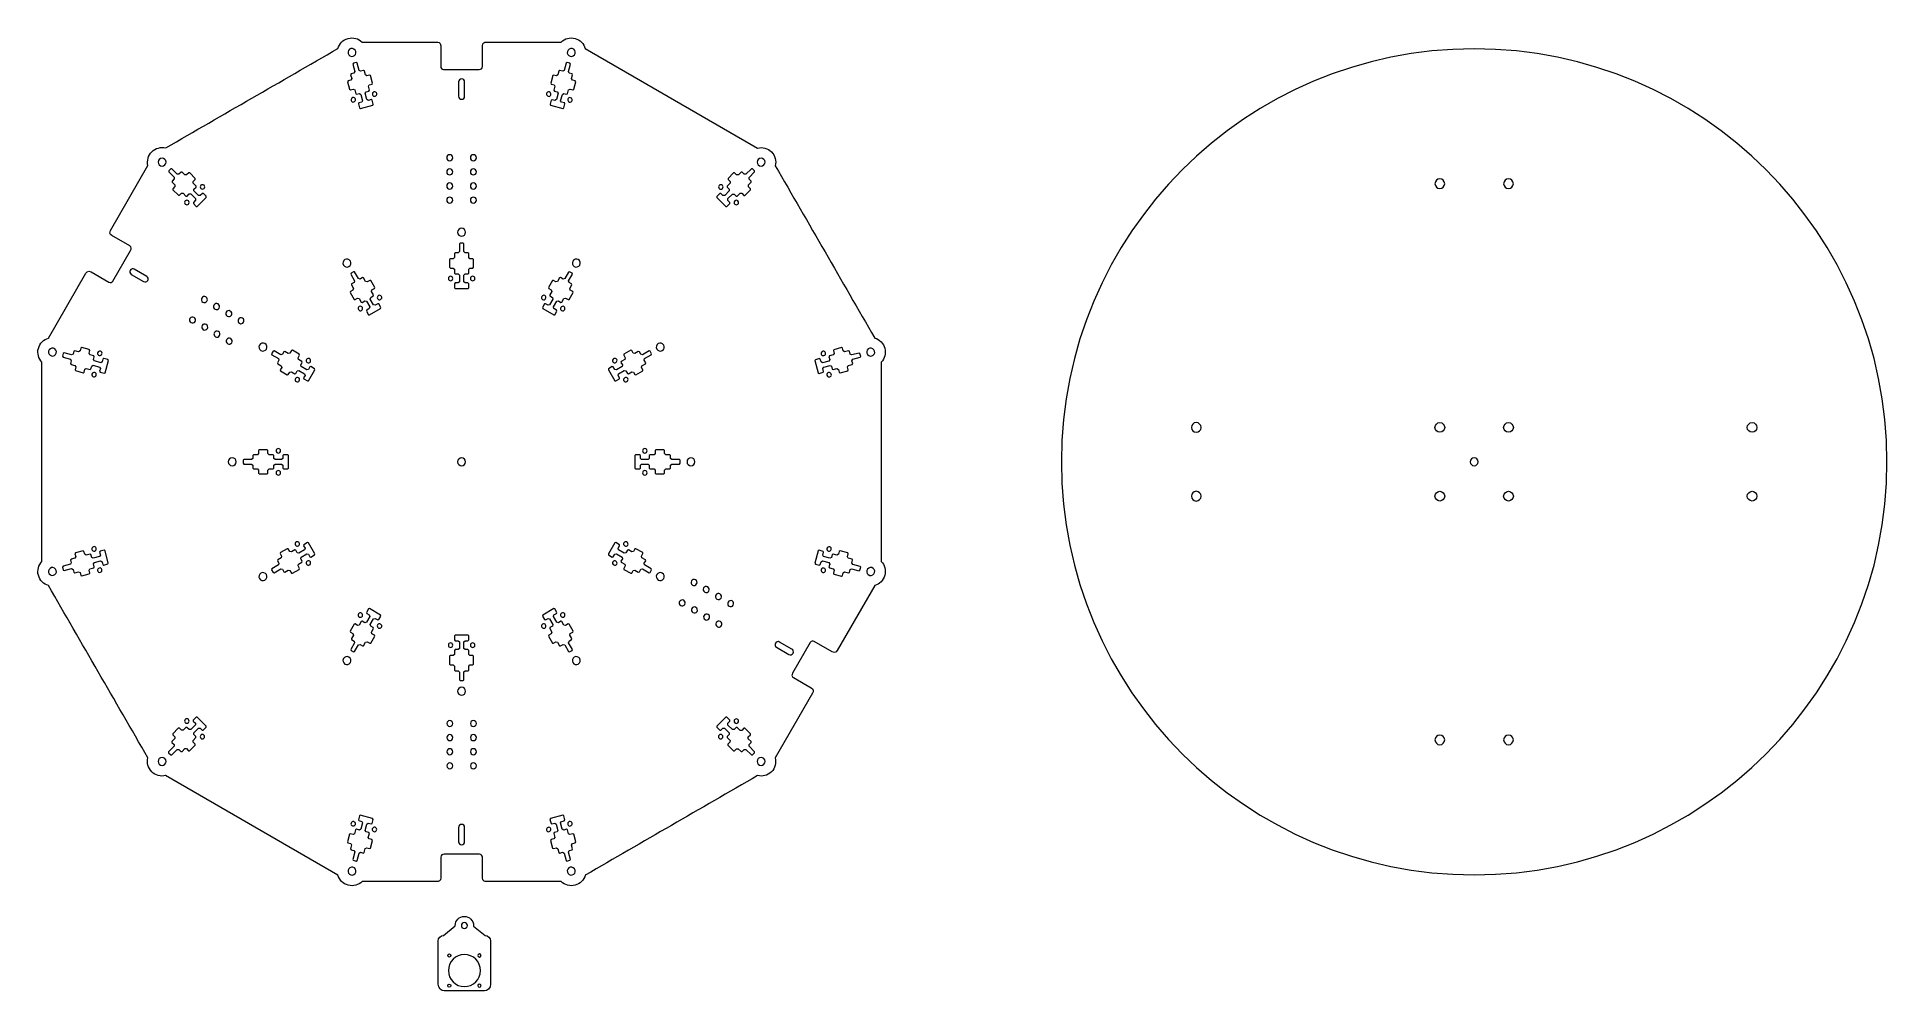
# Model space of a CAD drawing. Header units: millimetres. Extents: x -953 to 952, y -545 to 437.
import ezdxf

# ---------------------------------------------------------------- set-up
doc = ezdxf.new("R2010")
doc.units = ezdxf.units.MM
doc.header["$MEASUREMENT"] = 0
doc.layers.add('Layer 1', color=7, linetype='Continuous')

msp = doc.modelspace()

# ---------------------------------------------------------------- linework, layer by layer
at = {"layer": 'Layer 1', "lineweight": 18}
for centre in [(491.4775, 35.3555), (562.1884, 35.3555), (812.9892, 35.3555), (491.4775, -35.3552), (562.1882, -35.3554), (812.9892, -35.3554)]:
    msp.add_ellipse(centre, major_axis=(0, 5), ratio=1, dxfattribs=at)
at = {"layer": 'Layer 1', "lineweight": 9}
for points, knots in [([(-834.6309, -318.9228), (-830.7635, -322.7902), (-825.3098, -324.1036), (-820.3643, -322.8643), (-820.3643, -322.8643), (-820.3643, -322.8643), (-642.9089, -425.3183), (-642.9089, -425.3183), (-642.9089, -425.3183), (-641.5097, -430.2216), (-637.6452, -434.2887), (-632.3617, -435.7044), (-632.3617, -435.7044), (-627.0786, -437.12), (-621.6989, -435.5305), (-618.0356, -431.9846), (-618.0356, -431.9846), (-618.0356, -431.9846), (-540.963, -431.9845), (-540.963, -431.9845), (-540.963, -431.9845), (-539.1595, -431.9725), (-537.1274, -431.3999), (-537.1051, -428.0671), (-537.1051, -428.0671), (-537.1051, -428.0671), (-537.1049, -406.8183), (-537.1049, -406.8183), (-537.1049, -406.8183), (-537.1049, -404.6882), (-535.4382, -403.8182), (-533.5523, -403.8182), (-533.5523, -403.8182), (-533.5523, -403.8182), (-497.1043, -403.8181), (-497.1043, -403.8181), (-497.1043, -403.8181), (-495.4547, -403.8181), (-494.104, -405.1686), (-494.104, -406.8181), (-494.104, -406.8181), (-494.104, -406.8181), (-494.1044, -428.0669), (-494.1044, -428.0669), (-494.1044, -428.0669), (-494.0786, -431.9248), (-491.1176, -431.9848), (-490.3663, -431.9796), (-490.3663, -431.9796), (-490.2571, -431.9789), (-490.1527, -431.9846), (-490.0439, -431.9846), (-490.0439, -431.9846), (-490.0439, -431.9846), (-413.1279, -431.9846), (-413.1279, -431.9846), (-413.1279, -431.9846), (-409.4645, -435.5314), (-404.0842, -437.1214), (-398.8006, -435.7057), (-398.8006, -435.7057), (-393.5176, -434.2901), (-389.6533, -430.2238), (-388.2537, -425.3212), (-388.2537, -425.3212), (-329.1552, -391.2006), (-270.0566, -357.08), (-210.958, -322.9595), (-210.958, -322.9595), (-206.012, -324.1994), (-200.5575, -322.8863), (-196.6896, -319.0184), (-196.6896, -319.0184), (-192.8221, -315.151), (-191.5088, -309.6972), (-192.748, -304.7517), (-192.748, -304.7517), (-192.748, -304.7517), (-154.2119, -238.0049), (-154.2119, -238.0049), (-154.2119, -238.0049), (-153.3205, -236.437), (-152.8003, -234.3909), (-155.6755, -232.7052), (-155.6755, -232.7052), (-155.6755, -232.7052), (-174.0774, -222.0806), (-174.0774, -222.0806), (-174.0774, -222.0806), (-175.9221, -221.0155), (-175.8422, -219.1371), (-174.8992, -217.5039), (-174.8992, -217.5039), (-174.8992, -217.5039), (-156.6753, -185.939), (-156.6753, -185.939), (-156.6753, -185.939), (-155.8505, -184.5104), (-154.0056, -184.0159), (-152.5771, -184.8406), (-152.5771, -184.8406), (-152.5771, -184.8406), (-134.1753, -195.4654), (-134.1753, -195.4654), (-134.1753, -195.4654), (-130.3337, -197.6493), (-128.8817, -194.0068), (-128.8275, -194.0381), (-128.8275, -194.0381), (-128.8275, -194.0381), (-90.2942, -127.2964), (-90.2942, -127.2964), (-90.2942, -127.2964), (-85.3908, -125.8973), (-81.3236, -122.0329), (-79.9079, -116.7493), (-79.9079, -116.7493), (-78.4923, -111.4662), (-80.0818, -106.0865), (-83.6278, -102.4232), (-83.6278, -102.4232), (-83.6278, -102.4232), (-83.6277, 102.4845), (-83.6277, 102.4845), (-83.6277, 102.4845), (-80.0809, 106.1479), (-78.4908, 111.5283), (-79.9066, 116.8119), (-79.9066, 116.8119), (-81.3222, 122.0949), (-85.3886, 125.9592), (-90.2911, 127.3587), (-90.2911, 127.3587), (-124.4118, 186.4573), (-158.5324, 245.5559), (-192.653, 304.6545), (-192.653, 304.6545), (-191.4131, 309.6005), (-192.7262, 315.055), (-196.594, 318.9229), (-196.594, 318.9229), (-200.4614, 322.7903), (-205.9151, 324.1037), (-210.8606, 322.8644), (-210.8606, 322.8644), (-210.8606, 322.8644), (-388.316, 425.3184), (-388.316, 425.3184), (-388.316, 425.3184), (-389.7152, 430.2217), (-393.5797, 434.2888), (-398.8632, 435.7045), (-398.8632, 435.7045), (-404.1463, 437.1201), (-409.526, 435.5306), (-413.1893, 431.9847), (-413.1893, 431.9847), (-413.1893, 431.9847), (-490.2619, 431.9846), (-490.2619, 431.9846), (-490.2619, 431.9846), (-492.0654, 431.9726), (-494.0975, 431.4), (-494.1198, 428.0672), (-494.1198, 428.0672), (-494.1198, 428.0672), (-494.12, 406.8184), (-494.12, 406.8184), (-494.12, 406.8184), (-494.12, 404.6883), (-495.7867, 403.8183), (-497.6726, 403.8183), (-497.6726, 403.8183), (-497.6726, 403.8183), (-534.1206, 403.8182), (-534.1206, 403.8182), (-534.1206, 403.8182), (-535.7702, 403.8182), (-537.1209, 405.1687), (-537.1209, 406.8182), (-537.1209, 406.8182), (-537.1209, 406.8182), (-537.1205, 428.067), (-537.1205, 428.067), (-537.1205, 428.067), (-537.1472, 432.0616), (-540.3207, 431.9843), (-540.9299, 431.979), (-540.9299, 431.979), (-540.988, 431.9786), (-541.0384, 431.9847), (-541.0953, 431.9847), (-541.0953, 431.9847), (-541.0953, 431.9847), (-618.097, 431.9847), (-618.097, 431.9847), (-618.097, 431.9847), (-621.7604, 435.5315), (-627.1407, 437.1215), (-632.4243, 435.7058), (-632.4243, 435.7058), (-637.7073, 434.2902), (-641.5716, 430.2239), (-642.9712, 425.3213), (-642.9712, 425.3213), (-702.0697, 391.2007), (-761.1683, 357.0801), (-820.2669, 322.9596), (-820.2669, 322.9596), (-825.2129, 324.1995), (-830.6674, 322.8864), (-834.5353, 319.0185), (-834.5353, 319.0185), (-838.4028, 315.1511), (-839.7161, 309.6973), (-838.4769, 304.7518), (-838.4769, 304.7518), (-838.4769, 304.7518), (-877.013, 238.005), (-877.013, 238.005), (-877.013, 238.005), (-877.9044, 236.4371), (-878.4246, 234.391), (-875.5494, 232.7053), (-875.5494, 232.7053), (-875.5494, 232.7053), (-857.1475, 222.0807), (-857.1475, 222.0807), (-857.1475, 222.0807), (-855.3028, 221.0156), (-855.3827, 219.1372), (-856.3257, 217.504), (-856.3257, 217.504), (-856.3257, 217.504), (-874.5496, 185.9391), (-874.5496, 185.9391), (-874.5496, 185.9391), (-875.3744, 184.5105), (-877.2193, 184.016), (-878.6478, 184.8407), (-878.6478, 184.8407), (-878.6478, 184.8407), (-897.0496, 195.4655), (-897.0496, 195.4655), (-897.0496, 195.4655), (-900.8912, 197.6494), (-902.3432, 194.0069), (-902.3974, 194.0382), (-902.3974, 194.0382), (-902.3974, 194.0382), (-940.9307, 127.2965), (-940.9307, 127.2965), (-940.9307, 127.2965), (-945.8341, 125.8974), (-949.9013, 122.033), (-951.317, 116.7494), (-951.317, 116.7494), (-952.7326, 111.4663), (-951.1431, 106.0866), (-947.5971, 102.4233), (-947.5971, 102.4233), (-947.5971, 102.4233), (-947.5972, -102.4844), (-947.5972, -102.4844), (-947.5972, -102.4844), (-951.144, -106.1478), (-952.7341, -111.5282), (-951.3183, -116.8118), (-951.3183, -116.8118), (-949.9027, -122.0948), (-945.8363, -125.9591), (-940.9338, -127.3586), (-940.9338, -127.3586), (-906.8131, -186.4572), (-872.6925, -245.5558), (-838.5719, -304.6544), (-838.5719, -304.6544), (-839.8118, -309.6004), (-838.4987, -315.0549), (-834.6309, -318.9228)], [0, 0, 0, 0, 0.014084507, 0.014084507, 0.014084507, 0.014084507, 0.028169014, 0.028169014, 0.028169014, 0.028169014, 0.042253521, 0.042253521, 0.042253521, 0.042253521, 0.056338028, 0.056338028, 0.056338028, 0.056338028, 0.070422535, 0.070422535, 0.070422535, 0.070422535, 0.084507042, 0.084507042, 0.084507042, 0.084507042, 0.098591549, 0.098591549, 0.098591549, 0.098591549, 0.112676056, 0.112676056, 0.112676056, 0.112676056, 0.126760563, 0.126760563, 0.126760563, 0.126760563, 0.14084507, 0.14084507, 0.14084507, 0.14084507, 0.154929577, 0.154929577, 0.154929577, 0.154929577, 0.169014085, 0.169014085, 0.169014085, 0.169014085, 0.183098592, 0.183098592, 0.183098592, 0.183098592, 0.197183099, 0.197183099, 0.197183099, 0.197183099, 0.211267606, 0.211267606, 0.211267606, 0.211267606, 0.225352113, 0.225352113, 0.225352113, 0.225352113, 0.23943662, 0.23943662, 0.23943662, 0.23943662, 0.253521127, 0.253521127, 0.253521127, 0.253521127, 0.267605634, 0.267605634, 0.267605634, 0.267605634, 0.281690141, 0.281690141, 0.281690141, 0.281690141, 0.295774648, 0.295774648, 0.295774648, 0.295774648, 0.309859155, 0.309859155, 0.309859155, 0.309859155, 0.323943662, 0.323943662, 0.323943662, 0.323943662, 0.338028169, 0.338028169, 0.338028169, 0.338028169, 0.352112676, 0.352112676, 0.352112676, 0.352112676, 0.366197183, 0.366197183, 0.366197183, 0.366197183, 0.38028169, 0.38028169, 0.38028169, 0.38028169, 0.394366197, 0.394366197, 0.394366197, 0.394366197, 0.408450704, 0.408450704, 0.408450704, 0.408450704, 0.422535211, 0.422535211, 0.422535211, 0.422535211, 0.436619718, 0.436619718, 0.436619718, 0.436619718, 0.450704225, 0.450704225, 0.450704225, 0.450704225, 0.464788732, 0.464788732, 0.464788732, 0.464788732, 0.478873239, 0.478873239, 0.478873239, 0.478873239, 0.492957746, 0.492957746, 0.492957746, 0.492957746, 0.507042254, 0.507042254, 0.507042254, 0.507042254, 0.521126761, 0.521126761, 0.521126761, 0.521126761, 0.535211268, 0.535211268, 0.535211268, 0.535211268, 0.549295775, 0.549295775, 0.549295775, 0.549295775, 0.563380282, 0.563380282, 0.563380282, 0.563380282, 0.577464789, 0.577464789, 0.577464789, 0.577464789, 0.591549296, 0.591549296, 0.591549296, 0.591549296, 0.605633803, 0.605633803, 0.605633803, 0.605633803, 0.61971831, 0.61971831, 0.61971831, 0.61971831, 0.633802817, 0.633802817, 0.633802817, 0.633802817, 0.647887324, 0.647887324, 0.647887324, 0.647887324, 0.661971831, 0.661971831, 0.661971831, 0.661971831, 0.676056338, 0.676056338, 0.676056338, 0.676056338, 0.690140845, 0.690140845, 0.690140845, 0.690140845, 0.704225352, 0.704225352, 0.704225352, 0.704225352, 0.718309859, 0.718309859, 0.718309859, 0.718309859, 0.732394366, 0.732394366, 0.732394366, 0.732394366, 0.746478873, 0.746478873, 0.746478873, 0.746478873, 0.76056338, 0.76056338, 0.76056338, 0.76056338, 0.774647887, 0.774647887, 0.774647887, 0.774647887, 0.788732394, 0.788732394, 0.788732394, 0.788732394, 0.802816901, 0.802816901, 0.802816901, 0.802816901, 0.816901408, 0.816901408, 0.816901408, 0.816901408, 0.830985915, 0.830985915, 0.830985915, 0.830985915, 0.845070423, 0.845070423, 0.845070423, 0.845070423, 0.85915493, 0.85915493, 0.85915493, 0.85915493, 0.873239437, 0.873239437, 0.873239437, 0.873239437, 0.887323944, 0.887323944, 0.887323944, 0.887323944, 0.901408451, 0.901408451, 0.901408451, 0.901408451, 0.915492958, 0.915492958, 0.915492958, 0.915492958, 0.929577465, 0.929577465, 0.929577465, 0.929577465, 0.943661972, 0.943661972, 0.943661972, 0.943661972, 0.957746479, 0.957746479, 0.957746479, 0.957746479, 0.971830986, 0.971830986, 0.971830986, 0.971830986, 1, 1, 1, 1]), ([(-512.5462, 390.8917), (-512.5462, 390.8917), (-512.5462, 376.186), (-512.5462, 376.186), (-512.5462, 376.186), (-512.5462, 374.481), (-513.9411, 373.0861), (-515.6461, 373.0861), (-515.6461, 373.0861), (-517.3512, 373.0861), (-518.7462, 374.481), (-518.7462, 376.186), (-518.7462, 376.186), (-518.7462, 376.186), (-518.7462, 390.8917), (-518.7462, 390.8917), (-518.7462, 390.8917), (-518.7462, 392.5965), (-517.3513, 393.9916), (-515.6463, 393.9916), (-515.6463, 393.9916), (-513.9412, 393.9916), (-512.5462, 392.5969), (-512.5462, 390.8917)], [0, 0, 0, 0, 0.142857143, 0.142857143, 0.142857143, 0.142857143, 0.285714286, 0.285714286, 0.285714286, 0.285714286, 0.428571429, 0.428571429, 0.428571429, 0.428571429, 0.571428571, 0.571428571, 0.571428571, 0.571428571, 0.714285714, 0.714285714, 0.714285714, 0.714285714, 1, 1, 1, 1]), ([(-524.7171, 312.8584), (-524.7171, 311.1463), (-526.105, 309.7584), (-527.8171, 309.7584), (-527.8171, 309.7584), (-529.5292, 309.7584), (-530.9171, 311.1463), (-530.9171, 312.8584), (-530.9171, 312.8584), (-530.9171, 314.5705), (-529.5292, 315.9584), (-527.8171, 315.9584), (-527.8171, 315.9584), (-526.105, 315.9584), (-524.7171, 314.5705), (-524.7171, 312.8584)], [0, 0, 0, 0, 0.2, 0.2, 0.2, 0.2, 0.4, 0.4, 0.4, 0.4, 0.6, 0.6, 0.6, 0.6, 1, 1, 1, 1]), ([(-500.3754, 312.8584), (-500.3754, 311.1463), (-501.7633, 309.7584), (-503.4754, 309.7584), (-503.4754, 309.7584), (-505.1875, 309.7584), (-506.5754, 311.1463), (-506.5754, 312.8584), (-506.5754, 312.8584), (-506.5754, 314.5705), (-505.1875, 315.9584), (-503.4754, 315.9584), (-503.4754, 315.9584), (-501.7633, 315.9584), (-500.3754, 314.5705), (-500.3754, 312.8584)], [0, 0, 0, 0, 0.2, 0.2, 0.2, 0.2, 0.4, 0.4, 0.4, 0.4, 0.6, 0.6, 0.6, 0.6, 1, 1, 1, 1]), ([(-524.7171, 298.3355), (-524.7171, 296.6234), (-526.105, 295.2355), (-527.8171, 295.2355), (-527.8171, 295.2355), (-529.5292, 295.2355), (-530.9171, 296.6234), (-530.9171, 298.3355), (-530.9171, 298.3355), (-530.9171, 300.0476), (-529.5292, 301.4355), (-527.8171, 301.4355), (-527.8171, 301.4355), (-526.105, 301.4355), (-524.7171, 300.0476), (-524.7171, 298.3355)], [0, 0, 0, 0, 0.2, 0.2, 0.2, 0.2, 0.4, 0.4, 0.4, 0.4, 0.6, 0.6, 0.6, 0.6, 1, 1, 1, 1]), ([(-524.7171, 283.8126), (-524.7171, 282.1005), (-526.105, 280.7126), (-527.8171, 280.7126), (-527.8171, 280.7126), (-529.5292, 280.7126), (-530.9171, 282.1005), (-530.9171, 283.8126), (-530.9171, 283.8126), (-530.9171, 285.5247), (-529.5292, 286.9126), (-527.8171, 286.9126), (-527.8171, 286.9126), (-526.105, 286.9126), (-524.7171, 285.5247), (-524.7171, 283.8126)], [0, 0, 0, 0, 0.2, 0.2, 0.2, 0.2, 0.4, 0.4, 0.4, 0.4, 0.6, 0.6, 0.6, 0.6, 1, 1, 1, 1]), ([(-500.3754, 298.3355), (-500.3754, 296.6234), (-501.7633, 295.2355), (-503.4754, 295.2355), (-503.4754, 295.2355), (-505.1875, 295.2355), (-506.5754, 296.6234), (-506.5754, 298.3355), (-506.5754, 298.3355), (-506.5754, 300.0476), (-505.1875, 301.4355), (-503.4754, 301.4355), (-503.4754, 301.4355), (-501.7633, 301.4355), (-500.3754, 300.0476), (-500.3754, 298.3355)], [0, 0, 0, 0, 0.2, 0.2, 0.2, 0.2, 0.4, 0.4, 0.4, 0.4, 0.6, 0.6, 0.6, 0.6, 1, 1, 1, 1]), ([(-500.3754, 283.8126), (-500.3754, 282.1005), (-501.7633, 280.7126), (-503.4754, 280.7126), (-503.4754, 280.7126), (-505.1875, 280.7126), (-506.5754, 282.1005), (-506.5754, 283.8126), (-506.5754, 283.8126), (-506.5754, 285.5247), (-505.1875, 286.9126), (-503.4754, 286.9126), (-503.4754, 286.9126), (-501.7633, 286.9126), (-500.3754, 285.5247), (-500.3754, 283.8126)], [0, 0, 0, 0, 0.2, 0.2, 0.2, 0.2, 0.4, 0.4, 0.4, 0.4, 0.6, 0.6, 0.6, 0.6, 1, 1, 1, 1]), ([(-524.7171, 269.2897), (-524.7171, 267.5776), (-526.105, 266.1897), (-527.8171, 266.1897), (-527.8171, 266.1897), (-529.5292, 266.1897), (-530.9171, 267.5776), (-530.9171, 269.2897), (-530.9171, 269.2897), (-530.9171, 271.0018), (-529.5292, 272.3897), (-527.8171, 272.3897), (-527.8171, 272.3897), (-526.105, 272.3897), (-524.7171, 271.0018), (-524.7171, 269.2897)], [0, 0, 0, 0, 0.2, 0.2, 0.2, 0.2, 0.4, 0.4, 0.4, 0.4, 0.6, 0.6, 0.6, 0.6, 1, 1, 1, 1]), ([(-500.3754, 269.2897), (-500.3754, 267.5776), (-501.7633, 266.1897), (-503.4754, 266.1897), (-503.4754, 266.1897), (-505.1875, 266.1897), (-506.5754, 267.5776), (-506.5754, 269.2897), (-506.5754, 269.2897), (-506.5754, 271.0018), (-505.1875, 272.3897), (-503.4754, 272.3897), (-503.4754, 272.3897), (-501.7633, 272.3897), (-500.3754, 271.0018), (-500.3754, 269.2897)], [0, 0, 0, 0, 0.2, 0.2, 0.2, 0.2, 0.4, 0.4, 0.4, 0.4, 0.6, 0.6, 0.6, 0.6, 1, 1, 1, 1]), ([(-852.5677, 198.1598), (-852.5677, 198.1598), (-839.8322, 190.8069), (-839.8322, 190.8069), (-839.8322, 190.8069), (-838.3556, 189.9544), (-837.845, 188.049), (-838.6975, 186.5724), (-838.6975, 186.5724), (-839.5501, 185.0957), (-841.4556, 184.5851), (-842.9322, 185.4376), (-842.9322, 185.4376), (-842.9322, 185.4376), (-855.6677, 192.7904), (-855.6677, 192.7904), (-855.6677, 192.7904), (-857.1441, 193.6428), (-857.6548, 195.5484), (-856.8023, 197.025), (-856.8023, 197.025), (-855.9498, 198.5016), (-854.0444, 199.0124), (-852.5677, 198.1598)], [0, 0, 0, 0, 0.142857143, 0.142857143, 0.142857143, 0.142857143, 0.285714286, 0.285714286, 0.285714286, 0.285714286, 0.428571429, 0.428571429, 0.428571429, 0.428571429, 0.571428571, 0.571428571, 0.571428571, 0.571428571, 0.714285714, 0.714285714, 0.714285714, 0.714285714, 1, 1, 1, 1]), ([(-778.9035, 169.6834), (-777.4208, 168.8273), (-776.9128, 166.9314), (-777.7688, 165.4487), (-777.7688, 165.4487), (-778.6249, 163.9659), (-780.5208, 163.4579), (-782.0035, 164.314), (-782.0035, 164.314), (-783.4862, 165.17), (-783.9942, 167.0659), (-783.1382, 168.5487), (-783.1382, 168.5487), (-782.2821, 170.0314), (-780.3862, 170.5394), (-778.9035, 169.6834)], [0, 0, 0, 0, 0.2, 0.2, 0.2, 0.2, 0.4, 0.4, 0.4, 0.4, 0.6, 0.6, 0.6, 0.6, 1, 1, 1, 1]), ([(-766.3263, 162.4219), (-764.8436, 161.5659), (-764.3356, 159.6699), (-765.1916, 158.1872), (-765.1916, 158.1872), (-766.0477, 156.7045), (-767.9436, 156.1965), (-769.4263, 157.0525), (-769.4263, 157.0525), (-770.909, 157.9086), (-771.417, 159.8045), (-770.561, 161.2872), (-770.561, 161.2872), (-769.7049, 162.7699), (-767.809, 163.278), (-766.3263, 162.4219)], [0, 0, 0, 0, 0.2, 0.2, 0.2, 0.2, 0.4, 0.4, 0.4, 0.4, 0.6, 0.6, 0.6, 0.6, 1, 1, 1, 1]), ([(-753.7491, 155.1605), (-752.2664, 154.3044), (-751.7584, 152.4085), (-752.6144, 150.9258), (-752.6144, 150.9258), (-753.4705, 149.443), (-755.3664, 148.935), (-756.8491, 149.7911), (-756.8491, 149.7911), (-758.3318, 150.6471), (-758.8398, 152.543), (-757.9838, 154.0258), (-757.9838, 154.0258), (-757.1277, 155.5085), (-755.2318, 156.0165), (-753.7491, 155.1605)], [0, 0, 0, 0, 0.2, 0.2, 0.2, 0.2, 0.4, 0.4, 0.4, 0.4, 0.6, 0.6, 0.6, 0.6, 1, 1, 1, 1]), ([(-791.0743, 148.6028), (-789.5916, 147.7468), (-789.0836, 145.8509), (-789.9397, 144.3681), (-789.9397, 144.3681), (-790.7957, 142.8854), (-792.6916, 142.3774), (-794.1743, 143.2335), (-794.1743, 143.2335), (-795.6571, 144.0895), (-796.1651, 145.9854), (-795.309, 147.4681), (-795.309, 147.4681), (-794.453, 148.9509), (-792.5571, 149.4589), (-791.0743, 148.6028)], [0, 0, 0, 0, 0.2, 0.2, 0.2, 0.2, 0.4, 0.4, 0.4, 0.4, 0.6, 0.6, 0.6, 0.6, 1, 1, 1, 1]), ([(-778.4971, 141.3414), (-777.0144, 140.4853), (-776.5064, 138.5894), (-777.3625, 137.1067), (-777.3625, 137.1067), (-778.2185, 135.624), (-780.1144, 135.116), (-781.5971, 135.972), (-781.5971, 135.972), (-783.0799, 136.8281), (-783.5879, 138.724), (-782.7318, 140.2067), (-782.7318, 140.2067), (-781.8758, 141.6894), (-779.9799, 142.1974), (-778.4971, 141.3414)], [0, 0, 0, 0, 0.2, 0.2, 0.2, 0.2, 0.4, 0.4, 0.4, 0.4, 0.6, 0.6, 0.6, 0.6, 1, 1, 1, 1]), ([(-765.9199, 134.0799), (-764.4372, 133.2239), (-763.9292, 131.328), (-764.7853, 129.8452), (-764.7853, 129.8452), (-765.6413, 128.3625), (-767.5372, 127.8545), (-769.0199, 128.7106), (-769.0199, 128.7106), (-770.5027, 129.5666), (-771.0107, 131.4625), (-770.1546, 132.9452), (-770.1546, 132.9452), (-769.2986, 134.428), (-767.4027, 134.936), (-765.9199, 134.0799)], [0, 0, 0, 0, 0.2, 0.2, 0.2, 0.2, 0.4, 0.4, 0.4, 0.4, 0.6, 0.6, 0.6, 0.6, 1, 1, 1, 1]), ([(-741.1719, 147.899), (-739.6892, 147.043), (-739.1812, 145.147), (-740.0372, 143.6643), (-740.0372, 143.6643), (-740.8933, 142.1816), (-742.7892, 141.6736), (-744.2719, 142.5296), (-744.2719, 142.5296), (-745.7546, 143.3857), (-746.2626, 145.2816), (-745.4066, 146.7643), (-745.4066, 146.7643), (-744.5505, 148.247), (-742.6546, 148.7551), (-741.1719, 147.899)], [0, 0, 0, 0, 0.2, 0.2, 0.2, 0.2, 0.4, 0.4, 0.4, 0.4, 0.6, 0.6, 0.6, 0.6, 1, 1, 1, 1]), ([(-753.3427, 126.8185), (-751.86, 125.9624), (-751.352, 124.0665), (-752.2081, 122.5838), (-752.2081, 122.5838), (-753.0641, 121.1011), (-754.96, 120.5931), (-756.4427, 121.4491), (-756.4427, 121.4491), (-757.9255, 122.3052), (-758.4335, 124.2011), (-757.5774, 125.6838), (-757.5774, 125.6838), (-756.7214, 127.1665), (-754.8255, 127.6745), (-753.3427, 126.8185)], [0, 0, 0, 0, 0.2, 0.2, 0.2, 0.2, 0.4, 0.4, 0.4, 0.4, 0.6, 0.6, 0.6, 0.6, 1, 1, 1, 1]), ([(-277.8822, -126.8184), (-279.3649, -125.9623), (-279.8729, -124.0664), (-279.0168, -122.5837), (-279.0168, -122.5837), (-278.1608, -121.101), (-276.2649, -120.593), (-274.7822, -121.449), (-274.7822, -121.449), (-273.2994, -122.3051), (-272.7914, -124.201), (-273.6475, -125.6837), (-273.6475, -125.6837), (-274.5035, -127.1664), (-276.3994, -127.6744), (-277.8822, -126.8184)], [0, 0, 0, 0, 0.2, 0.2, 0.2, 0.2, 0.4, 0.4, 0.4, 0.4, 0.6, 0.6, 0.6, 0.6, 1, 1, 1, 1]), ([(-265.305, -134.0798), (-266.7877, -133.2238), (-267.2957, -131.3279), (-266.4396, -129.8451), (-266.4396, -129.8451), (-265.5836, -128.3624), (-263.6877, -127.8544), (-262.205, -128.7105), (-262.205, -128.7105), (-260.7222, -129.5665), (-260.2142, -131.4624), (-261.0703, -132.9451), (-261.0703, -132.9451), (-261.9263, -134.4279), (-263.8222, -134.9359), (-265.305, -134.0798)], [0, 0, 0, 0, 0.2, 0.2, 0.2, 0.2, 0.4, 0.4, 0.4, 0.4, 0.6, 0.6, 0.6, 0.6, 1, 1, 1, 1]), ([(-290.053, -147.8989), (-291.5357, -147.0429), (-292.0437, -145.1469), (-291.1877, -143.6642), (-291.1877, -143.6642), (-290.3316, -142.1815), (-288.4357, -141.6735), (-286.953, -142.5295), (-286.953, -142.5295), (-285.4703, -143.3856), (-284.9623, -145.2815), (-285.8183, -146.7642), (-285.8183, -146.7642), (-286.6744, -148.2469), (-288.5703, -148.755), (-290.053, -147.8989)], [0, 0, 0, 0, 0.2, 0.2, 0.2, 0.2, 0.4, 0.4, 0.4, 0.4, 0.6, 0.6, 0.6, 0.6, 1, 1, 1, 1]), ([(-277.4758, -155.1604), (-278.9585, -154.3043), (-279.4665, -152.4084), (-278.6105, -150.9257), (-278.6105, -150.9257), (-277.7544, -149.4429), (-275.8585, -148.9349), (-274.3758, -149.791), (-274.3758, -149.791), (-272.8931, -150.647), (-272.3851, -152.5429), (-273.2411, -154.0257), (-273.2411, -154.0257), (-274.0972, -155.5084), (-275.9931, -156.0164), (-277.4758, -155.1604)], [0, 0, 0, 0, 0.2, 0.2, 0.2, 0.2, 0.4, 0.4, 0.4, 0.4, 0.6, 0.6, 0.6, 0.6, 1, 1, 1, 1]), ([(-252.7278, -141.3413), (-254.2105, -140.4852), (-254.7185, -138.5893), (-253.8624, -137.1066), (-253.8624, -137.1066), (-253.0064, -135.6239), (-251.1105, -135.1159), (-249.6278, -135.9719), (-249.6278, -135.9719), (-248.145, -136.828), (-247.637, -138.7239), (-248.4931, -140.2066), (-248.4931, -140.2066), (-249.3491, -141.6893), (-251.245, -142.1973), (-252.7278, -141.3413)], [0, 0, 0, 0, 0.2, 0.2, 0.2, 0.2, 0.4, 0.4, 0.4, 0.4, 0.6, 0.6, 0.6, 0.6, 1, 1, 1, 1]), ([(-240.1506, -148.6027), (-241.6333, -147.7467), (-242.1413, -145.8508), (-241.2852, -144.368), (-241.2852, -144.368), (-240.4292, -142.8853), (-238.5333, -142.3773), (-237.0506, -143.2334), (-237.0506, -143.2334), (-235.5678, -144.0894), (-235.0598, -145.9853), (-235.9159, -147.468), (-235.9159, -147.468), (-236.7719, -148.9508), (-238.6678, -149.4588), (-240.1506, -148.6027)], [0, 0, 0, 0, 0.2, 0.2, 0.2, 0.2, 0.4, 0.4, 0.4, 0.4, 0.6, 0.6, 0.6, 0.6, 1, 1, 1, 1]), ([(-264.8986, -162.4218), (-266.3813, -161.5658), (-266.8893, -159.6698), (-266.0333, -158.1871), (-266.0333, -158.1871), (-265.1772, -156.7044), (-263.2813, -156.1964), (-261.7986, -157.0524), (-261.7986, -157.0524), (-260.3159, -157.9085), (-259.8079, -159.8044), (-260.6639, -161.2871), (-260.6639, -161.2871), (-261.52, -162.7698), (-263.4159, -163.2779), (-264.8986, -162.4218)], [0, 0, 0, 0, 0.2, 0.2, 0.2, 0.2, 0.4, 0.4, 0.4, 0.4, 0.6, 0.6, 0.6, 0.6, 1, 1, 1, 1]), ([(-252.3214, -169.6833), (-253.8041, -168.8272), (-254.3121, -166.9313), (-253.4561, -165.4486), (-253.4561, -165.4486), (-252.6, -163.9658), (-250.7041, -163.4578), (-249.2214, -164.3139), (-249.2214, -164.3139), (-247.7387, -165.1699), (-247.2307, -167.0658), (-248.0867, -168.5486), (-248.0867, -168.5486), (-248.9428, -170.0313), (-250.8387, -170.5393), (-252.3214, -169.6833)], [0, 0, 0, 0, 0.2, 0.2, 0.2, 0.2, 0.4, 0.4, 0.4, 0.4, 0.6, 0.6, 0.6, 0.6, 1, 1, 1, 1]), ([(-178.6572, -198.1597), (-178.6572, -198.1597), (-191.3927, -190.8068), (-191.3927, -190.8068), (-191.3927, -190.8068), (-192.8693, -189.9543), (-193.3799, -188.0489), (-192.5274, -186.5723), (-192.5274, -186.5723), (-191.6748, -185.0956), (-189.7693, -184.585), (-188.2927, -185.4375), (-188.2927, -185.4375), (-188.2927, -185.4375), (-175.5572, -192.7903), (-175.5572, -192.7903), (-175.5572, -192.7903), (-174.0808, -193.6427), (-173.5701, -195.5483), (-174.4226, -197.0249), (-174.4226, -197.0249), (-175.2751, -198.5015), (-177.1805, -199.0123), (-178.6572, -198.1597)], [0, 0, 0, 0, 0.142857143, 0.142857143, 0.142857143, 0.142857143, 0.285714286, 0.285714286, 0.285714286, 0.285714286, 0.428571429, 0.428571429, 0.428571429, 0.428571429, 0.571428571, 0.571428571, 0.571428571, 0.571428571, 0.714285714, 0.714285714, 0.714285714, 0.714285714, 1, 1, 1, 1]), ([(-530.8495, -269.2896), (-530.8495, -267.5775), (-529.4616, -266.1896), (-527.7495, -266.1896), (-527.7495, -266.1896), (-526.0374, -266.1896), (-524.6495, -267.5775), (-524.6495, -269.2896), (-524.6495, -269.2896), (-524.6495, -271.0017), (-526.0374, -272.3896), (-527.7495, -272.3896), (-527.7495, -272.3896), (-529.4616, -272.3896), (-530.8495, -271.0017), (-530.8495, -269.2896)], [0, 0, 0, 0, 0.2, 0.2, 0.2, 0.2, 0.4, 0.4, 0.4, 0.4, 0.6, 0.6, 0.6, 0.6, 1, 1, 1, 1]), ([(-506.5078, -269.2896), (-506.5078, -267.5775), (-505.1199, -266.1896), (-503.4078, -266.1896), (-503.4078, -266.1896), (-501.6957, -266.1896), (-500.3078, -267.5775), (-500.3078, -269.2896), (-500.3078, -269.2896), (-500.3078, -271.0017), (-501.6957, -272.3896), (-503.4078, -272.3896), (-503.4078, -272.3896), (-505.1199, -272.3896), (-506.5078, -271.0017), (-506.5078, -269.2896)], [0, 0, 0, 0, 0.2, 0.2, 0.2, 0.2, 0.4, 0.4, 0.4, 0.4, 0.6, 0.6, 0.6, 0.6, 1, 1, 1, 1]), ([(-530.8495, -283.8125), (-530.8495, -282.1004), (-529.4616, -280.7125), (-527.7495, -280.7125), (-527.7495, -280.7125), (-526.0374, -280.7125), (-524.6495, -282.1004), (-524.6495, -283.8125), (-524.6495, -283.8125), (-524.6495, -285.5246), (-526.0374, -286.9125), (-527.7495, -286.9125), (-527.7495, -286.9125), (-529.4616, -286.9125), (-530.8495, -285.5246), (-530.8495, -283.8125)], [0, 0, 0, 0, 0.2, 0.2, 0.2, 0.2, 0.4, 0.4, 0.4, 0.4, 0.6, 0.6, 0.6, 0.6, 1, 1, 1, 1]), ([(-506.5078, -283.8125), (-506.5078, -282.1004), (-505.1199, -280.7125), (-503.4078, -280.7125), (-503.4078, -280.7125), (-501.6957, -280.7125), (-500.3078, -282.1004), (-500.3078, -283.8125), (-500.3078, -283.8125), (-500.3078, -285.5246), (-501.6957, -286.9125), (-503.4078, -286.9125), (-503.4078, -286.9125), (-505.1199, -286.9125), (-506.5078, -285.5246), (-506.5078, -283.8125)], [0, 0, 0, 0, 0.2, 0.2, 0.2, 0.2, 0.4, 0.4, 0.4, 0.4, 0.6, 0.6, 0.6, 0.6, 1, 1, 1, 1]), ([(-530.8495, -298.3354), (-530.8495, -296.6233), (-529.4616, -295.2354), (-527.7495, -295.2354), (-527.7495, -295.2354), (-526.0374, -295.2354), (-524.6495, -296.6233), (-524.6495, -298.3354), (-524.6495, -298.3354), (-524.6495, -300.0475), (-526.0374, -301.4354), (-527.7495, -301.4354), (-527.7495, -301.4354), (-529.4616, -301.4354), (-530.8495, -300.0475), (-530.8495, -298.3354)], [0, 0, 0, 0, 0.2, 0.2, 0.2, 0.2, 0.4, 0.4, 0.4, 0.4, 0.6, 0.6, 0.6, 0.6, 1, 1, 1, 1]), ([(-506.5078, -298.3354), (-506.5078, -296.6233), (-505.1199, -295.2354), (-503.4078, -295.2354), (-503.4078, -295.2354), (-501.6957, -295.2354), (-500.3078, -296.6233), (-500.3078, -298.3354), (-500.3078, -298.3354), (-500.3078, -300.0475), (-501.6957, -301.4354), (-503.4078, -301.4354), (-503.4078, -301.4354), (-505.1199, -301.4354), (-506.5078, -300.0475), (-506.5078, -298.3354)], [0, 0, 0, 0, 0.2, 0.2, 0.2, 0.2, 0.4, 0.4, 0.4, 0.4, 0.6, 0.6, 0.6, 0.6, 1, 1, 1, 1]), ([(-530.8495, -312.8583), (-530.8495, -311.1462), (-529.4616, -309.7583), (-527.7495, -309.7583), (-527.7495, -309.7583), (-526.0374, -309.7583), (-524.6495, -311.1462), (-524.6495, -312.8583), (-524.6495, -312.8583), (-524.6495, -314.5704), (-526.0374, -315.9583), (-527.7495, -315.9583), (-527.7495, -315.9583), (-529.4616, -315.9583), (-530.8495, -314.5704), (-530.8495, -312.8583)], [0, 0, 0, 0, 0.2, 0.2, 0.2, 0.2, 0.4, 0.4, 0.4, 0.4, 0.6, 0.6, 0.6, 0.6, 1, 1, 1, 1]), ([(-506.5078, -312.8583), (-506.5078, -311.1462), (-505.1199, -309.7583), (-503.4078, -309.7583), (-503.4078, -309.7583), (-501.6957, -309.7583), (-500.3078, -311.1462), (-500.3078, -312.8583), (-500.3078, -312.8583), (-500.3078, -314.5704), (-501.6957, -315.9583), (-503.4078, -315.9583), (-503.4078, -315.9583), (-505.1199, -315.9583), (-506.5078, -314.5704), (-506.5078, -312.8583)], [0, 0, 0, 0, 0.2, 0.2, 0.2, 0.2, 0.4, 0.4, 0.4, 0.4, 0.6, 0.6, 0.6, 0.6, 1, 1, 1, 1]), ([(-518.6787, -390.8916), (-518.6787, -390.8916), (-518.6787, -376.1859), (-518.6787, -376.1859), (-518.6787, -376.1859), (-518.6787, -374.4809), (-517.2838, -373.086), (-515.5788, -373.086), (-515.5788, -373.086), (-513.8737, -373.086), (-512.4787, -374.4809), (-512.4787, -376.1859), (-512.4787, -376.1859), (-512.4787, -376.1859), (-512.4787, -390.8916), (-512.4787, -390.8916), (-512.4787, -390.8916), (-512.4787, -392.5964), (-513.8736, -393.9915), (-515.5786, -393.9915), (-515.5786, -393.9915), (-517.2837, -393.9915), (-518.6787, -392.5968), (-518.6787, -390.8916)], [0, 0, 0, 0, 0.142857143, 0.142857143, 0.142857143, 0.142857143, 0.285714286, 0.285714286, 0.285714286, 0.285714286, 0.428571429, 0.428571429, 0.428571429, 0.428571429, 0.571428571, 0.571428571, 0.571428571, 0.571428571, 0.714285714, 0.714285714, 0.714285714, 0.714285714, 1, 1, 1, 1])]:
    msp.add_open_spline(points, degree=3, knots=knots, dxfattribs=at)
at = {"layer": 'Layer 1', "color": 1, "lineweight": 9}
for points in [[(-627.4133, 417.2567), (-629.5908, 416.6733), (-631.8515, 417.978), (-632.4349, 420.1556), (-632.4349, 420.1556), (-633.0183, 422.3331), (-631.7134, 424.5937), (-629.5359, 425.1772), (-629.5359, 425.1772), (-627.3581, 425.7607), (-625.0978, 424.4556), (-624.5143, 422.2779), (-624.5143, 422.2779), (-623.9309, 420.1005), (-625.2359, 417.8401), (-627.4133, 417.2567)], [(-403.8064, 417.2554), (-405.9839, 417.8389), (-407.2894, 420.0991), (-406.7058, 422.2767), (-406.7058, 422.2767), (-406.1223, 424.4542), (-403.8619, 425.7595), (-401.6844, 425.176), (-401.6844, 425.176), (-399.5066, 424.5925), (-398.2017, 422.3321), (-398.7852, 420.1544), (-398.7852, 420.1544), (-399.3687, 417.977), (-401.6291, 416.6719), (-403.8064, 417.2554)], [(-821.0632, 305.4545), (-822.6573, 303.8605), (-825.2674, 303.86), (-826.8615, 305.4542), (-826.8615, 305.4542), (-828.4555, 307.0483), (-828.4557, 309.6585), (-826.8617, 311.2525), (-826.8617, 311.2525), (-825.2674, 312.8468), (-822.6574, 312.8467), (-821.0632, 311.2525), (-821.0632, 311.2525), (-819.4692, 309.6585), (-819.4692, 307.0484), (-821.0632, 305.4545)], [(-210.1579, 305.4508), (-211.7519, 307.0449), (-211.7524, 309.655), (-210.1582, 311.2491), (-210.1582, 311.2491), (-208.5641, 312.8431), (-205.9539, 312.8433), (-204.3599, 311.2493), (-204.3599, 311.2493), (-202.7656, 309.655), (-202.7657, 307.045), (-204.3599, 305.4508), (-204.3599, 305.4508), (-205.9539, 303.8568), (-208.564, 303.8568), (-210.1579, 305.4508)], [(-515.6099, 232.0625), (-517.8642, 232.0626), (-519.7102, 233.9079), (-519.7101, 236.1623), (-519.7101, 236.1623), (-519.71, 238.4166), (-517.8645, 240.2625), (-515.6102, 240.2625), (-515.6102, 240.2625), (-513.3556, 240.2625), (-511.5101, 238.4168), (-511.5101, 236.1623), (-511.5101, 236.1623), (-511.5101, 233.9081), (-513.3557, 232.0625), (-515.6099, 232.0625)], [(-631.6415, 200.9733), (-633.5938, 199.8462), (-636.1151, 200.5213), (-637.2423, 202.4737), (-637.2423, 202.4737), (-638.3694, 204.426), (-637.694, 206.9474), (-635.7417, 208.0745), (-635.7417, 208.0745), (-633.7892, 209.2018), (-631.2681, 208.5262), (-630.1408, 206.5737), (-630.1408, 206.5737), (-629.0138, 204.6215), (-629.6893, 202.1004), (-631.6415, 200.9733)], [(-399.579, 200.9708), (-401.5312, 202.098), (-402.2072, 204.6191), (-401.0799, 206.5714), (-401.0799, 206.5714), (-399.9527, 208.5237), (-397.4315, 209.1994), (-395.4792, 208.0723), (-395.4792, 208.0723), (-393.5267, 206.945), (-392.8513, 204.4239), (-393.9785, 202.4714), (-393.9785, 202.4714), (-395.1057, 200.5192), (-397.6268, 199.8436), (-399.579, 200.9708)], [(-932.8678, 111.806), (-933.4513, 109.6285), (-935.7115, 108.323), (-937.8891, 108.9066), (-937.8891, 108.9066), (-940.0666, 109.4901), (-941.3719, 111.7505), (-940.7884, 113.928), (-940.7884, 113.928), (-940.2049, 116.1058), (-937.9445, 117.4107), (-935.7668, 116.8272), (-935.7668, 116.8272), (-933.5894, 116.2437), (-932.2843, 113.9833), (-932.8678, 111.806)], [(-716.5832, 116.0334), (-717.7104, 114.0812), (-720.2315, 113.4052), (-722.1838, 114.5325), (-722.1838, 114.5325), (-724.1361, 115.6597), (-724.8118, 118.1809), (-723.6847, 120.1332), (-723.6847, 120.1332), (-722.5574, 122.0857), (-720.0363, 122.7611), (-718.0838, 121.6339), (-718.0838, 121.6339), (-716.1316, 120.5067), (-715.456, 117.9856), (-716.5832, 116.0334)], [(-314.6391, 116.0291), (-315.7662, 117.9814), (-315.0911, 120.5027), (-313.1387, 121.6299), (-313.1387, 121.6299), (-311.1864, 122.757), (-308.665, 122.0816), (-307.5379, 120.1293), (-307.5379, 120.1293), (-306.4106, 118.1768), (-307.0862, 115.6557), (-309.0387, 114.5284), (-309.0387, 114.5284), (-310.9909, 113.4014), (-313.512, 114.0769), (-314.6391, 116.0291)], [(-98.3557, 111.8009), (-98.9391, 113.9784), (-97.6344, 116.2391), (-95.4568, 116.8225), (-95.4568, 116.8225), (-93.2793, 117.4059), (-91.0187, 116.101), (-90.4352, 113.9235), (-90.4352, 113.9235), (-89.8517, 111.7457), (-91.1568, 109.4854), (-93.3345, 108.9019), (-93.3345, 108.9019), (-95.5119, 108.3185), (-97.7723, 109.6235), (-98.3557, 111.8009)], [(-747.6749, 0.0025), (-747.675, -2.2518), (-749.5203, -4.0978), (-751.7747, -4.0977), (-751.7747, -4.0977), (-754.029, -4.0976), (-755.8749, -2.2521), (-755.8749, 0.0022), (-755.8749, 0.0022), (-755.8749, 2.2568), (-754.0292, 4.1023), (-751.7747, 4.1023), (-751.7747, 4.1023), (-749.5205, 4.1023), (-747.6749, 2.2567), (-747.6749, 0.0025)], [(-511.562, 0.0001), (-511.562, -2.2269), (-513.3851, -4.0504), (-515.6122, -4.0504), (-515.6122, -4.0504), (-517.8393, -4.0503), (-519.6627, -2.2271), (-519.6628, -0.0001), (-519.6628, -0.0001), (-519.6628, 2.2272), (-517.8394, 4.0503), (-515.6123, 4.0504), (-515.6123, 4.0504), (-513.3853, 4.0503), (-511.5621, 2.2271), (-511.562, 0.0001)], [(-283.5499, -0.0025), (-283.5498, 2.2518), (-281.7045, 4.0978), (-279.4501, 4.0977), (-279.4501, 4.0977), (-277.1958, 4.0976), (-275.3499, 2.2521), (-275.3499, -0.0022), (-275.3499, -0.0022), (-275.3499, -2.2568), (-277.1956, -4.1023), (-279.4501, -4.1023), (-279.4501, -4.1023), (-281.7043, -4.1023), (-283.5499, -2.2567), (-283.5499, -0.0025)], [(526.8329, 4.1001), (529.0973, 4.1001), (530.9329, 2.2645), (530.9329, 0.0001), (530.9329, 0.0001), (530.9329, -2.2643), (529.0973, -4.0999), (526.8329, -4.0999), (526.8329, -4.0999), (524.5685, -4.0999), (522.7329, -2.2643), (522.7329, 0.0001), (522.7329, 0.0001), (522.7329, 2.2645), (524.5685, 4.1001), (526.8329, 4.1001)], [(-932.8691, -111.8009), (-932.2857, -113.9784), (-933.5904, -116.2391), (-935.768, -116.8225), (-935.768, -116.8225), (-937.9455, -117.4059), (-940.2061, -116.101), (-940.7896, -113.9235), (-940.7896, -113.9235), (-941.3731, -111.7457), (-940.068, -109.4854), (-937.8903, -108.9019), (-937.8903, -108.9019), (-935.7129, -108.3185), (-933.4525, -109.6235), (-932.8691, -111.8009)], [(-716.5857, -116.0291), (-715.4586, -117.9814), (-716.1337, -120.5027), (-718.0861, -121.6299), (-718.0861, -121.6299), (-720.0384, -122.757), (-722.5598, -122.0816), (-723.6869, -120.1293), (-723.6869, -120.1293), (-724.8142, -118.1768), (-724.1386, -115.6557), (-722.1861, -114.5284), (-722.1861, -114.5284), (-720.2339, -113.4014), (-717.7128, -114.0769), (-716.5857, -116.0291)], [(-314.6416, -116.0334), (-313.5144, -114.0812), (-310.9933, -113.4052), (-309.041, -114.5325), (-309.041, -114.5325), (-307.0887, -115.6597), (-306.413, -118.1809), (-307.5401, -120.1332), (-307.5401, -120.1332), (-308.6674, -122.0857), (-311.1885, -122.7611), (-313.141, -121.6339), (-313.141, -121.6339), (-315.0932, -120.5067), (-315.7688, -117.9856), (-314.6416, -116.0334)], [(-98.357, -111.806), (-97.7735, -109.6285), (-95.5133, -108.323), (-93.3357, -108.9066), (-93.3357, -108.9066), (-91.1582, -109.4901), (-89.8529, -111.7505), (-90.4364, -113.928), (-90.4364, -113.928), (-91.0199, -116.1058), (-93.2803, -117.4107), (-95.458, -116.8272), (-95.458, -116.8272), (-97.6354, -116.2437), (-98.9405, -113.9833), (-98.357, -111.806)], [(-631.6458, -200.9708), (-629.6936, -202.098), (-629.0176, -204.6191), (-630.1449, -206.5714), (-630.1449, -206.5714), (-631.2721, -208.5237), (-633.7933, -209.1994), (-635.7456, -208.0723), (-635.7456, -208.0723), (-637.6981, -206.945), (-638.3735, -204.4239), (-637.2463, -202.4714), (-637.2463, -202.4714), (-636.1191, -200.5192), (-633.598, -199.8436), (-631.6458, -200.9708)], [(-399.5833, -200.9733), (-397.631, -199.8462), (-395.1097, -200.5213), (-393.9825, -202.4737), (-393.9825, -202.4737), (-392.8554, -204.426), (-393.5308, -206.9474), (-395.4831, -208.0745), (-395.4831, -208.0745), (-397.4356, -209.2018), (-399.9567, -208.5262), (-401.084, -206.5737), (-401.084, -206.5737), (-402.211, -204.6215), (-401.5355, -202.1004), (-399.5833, -200.9733)], [(-515.6149, -232.0625), (-513.3606, -232.0626), (-511.5146, -233.9079), (-511.5147, -236.1623), (-511.5147, -236.1623), (-511.5148, -238.4166), (-513.3603, -240.2625), (-515.6146, -240.2625), (-515.6146, -240.2625), (-517.8692, -240.2625), (-519.7147, -238.4168), (-519.7147, -236.1623), (-519.7147, -236.1623), (-519.7147, -233.9081), (-517.8691, -232.0625), (-515.6149, -232.0625)], [(-821.0669, -305.4508), (-819.4729, -307.0449), (-819.4724, -309.655), (-821.0666, -311.2491), (-821.0666, -311.2491), (-822.6607, -312.8431), (-825.2709, -312.8433), (-826.8649, -311.2493), (-826.8649, -311.2493), (-828.4592, -309.655), (-828.4591, -307.045), (-826.8649, -305.4508), (-826.8649, -305.4508), (-825.2709, -303.8568), (-822.6608, -303.8568), (-821.0669, -305.4508)], [(-210.1616, -305.4545), (-208.5675, -303.8605), (-205.9574, -303.86), (-204.3633, -305.4542), (-204.3633, -305.4542), (-202.7693, -307.0483), (-202.7691, -309.6585), (-204.3631, -311.2525), (-204.3631, -311.2525), (-205.9574, -312.8468), (-208.5674, -312.8467), (-210.1616, -311.2525), (-210.1616, -311.2525), (-211.7556, -309.6585), (-211.7556, -307.0484), (-210.1616, -305.4545)], [(-627.4184, -417.2554), (-625.2409, -417.8389), (-623.9354, -420.0991), (-624.519, -422.2767), (-624.519, -422.2767), (-625.1025, -424.4542), (-627.3629, -425.7595), (-629.5404, -425.176), (-629.5404, -425.176), (-631.7182, -424.5925), (-633.0231, -422.3321), (-632.4396, -420.1544), (-632.4396, -420.1544), (-631.8561, -417.977), (-629.5957, -416.6719), (-627.4184, -417.2554)], [(-403.8115, -417.2567), (-401.634, -416.6733), (-399.3733, -417.978), (-398.7899, -420.1556), (-398.7899, -420.1556), (-398.2065, -422.3331), (-399.5114, -424.5937), (-401.6889, -425.1772), (-401.6889, -425.1772), (-403.8667, -425.7607), (-406.127, -424.4556), (-406.7105, -422.2779), (-406.7105, -422.2779), (-407.2939, -420.1005), (-405.9889, -417.8401), (-403.8115, -417.2567)]]:
    msp.add_open_spline(points, degree=3, knots=[0, 0, 0, 0, 0.2, 0.2, 0.2, 0.2, 0.4, 0.4, 0.4, 0.4, 0.6, 0.6, 0.6, 0.6, 1, 1, 1, 1], dxfattribs=at)
at = {"layer": 'Layer 1', "color": 250, "lineweight": 9}
for points, knots in [([(951.833, 0.0001), (951.833, -234.7209), (761.5541, -425), (526.8329, -425), (526.8329, -425), (292.1119, -425), (101.833, -234.7209), (101.833, 0.0001), (101.833, 0.0001), (101.833, 234.7211), (292.1119, 424.9999), (526.8329, 425), (526.8329, 425), (761.5541, 425), (951.833, 234.7211), (951.833, 0.0001)], [0, 0, 0, 0, 0.2, 0.2, 0.2, 0.2, 0.4, 0.4, 0.4, 0.4, 0.6, 0.6, 0.6, 0.6, 1, 1, 1, 1]), ([(-618.3864, 370.068), (-618.3864, 370.068), (-617.5064, 371.5781), (-617.5064, 371.5781), (-617.5064, 371.5781), (-617.5064, 371.5781), (-619.2496, 378.085), (-619.2496, 378.085), (-619.2496, 378.085), (-619.2496, 378.085), (-620.7678, 378.9546), (-620.7678, 378.9546), (-620.7678, 378.9546), (-620.7678, 378.9546), (-623.6656, 378.1783), (-623.6656, 378.1783), (-623.6656, 378.1783), (-623.6656, 378.1783), (-624.5949, 378.7147), (-624.5949, 378.7147), (-624.5949, 378.7147), (-624.5949, 378.7147), (-625.658, 382.6829), (-625.658, 382.6829), (-625.658, 382.6829), (-625.658, 382.6829), (-627.176, 383.5526), (-627.176, 383.5526), (-627.176, 383.5526), (-627.176, 383.5526), (-630.0744, 382.776), (-630.0744, 382.776), (-630.0744, 382.776), (-630.0744, 382.776), (-631.0032, 383.3125), (-631.0032, 383.3125), (-631.0032, 383.3125), (-631.0032, 383.3125), (-633.0954, 391.1201), (-633.0954, 391.1201), (-633.0954, 391.1201), (-633.0954, 391.1201), (-632.5589, 392.0491), (-632.5589, 392.0491), (-632.5589, 392.0491), (-632.5589, 392.0491), (-629.6606, 392.8253), (-629.6606, 392.8253), (-629.6606, 392.8253), (-629.6606, 392.8253), (-628.781, 394.3376), (-628.781, 394.3376), (-628.781, 394.3376), (-628.781, 394.3376), (-629.8444, 398.3062), (-629.8444, 398.3062), (-629.8444, 398.3062), (-629.8444, 398.3062), (-629.308, 399.2351), (-629.308, 399.2351), (-629.308, 399.2351), (-629.308, 399.2351), (-626.4098, 400.0118), (-626.4098, 400.0118), (-626.4098, 400.0118), (-626.4098, 400.0118), (-625.5302, 401.5239), (-625.5302, 401.5239), (-625.5302, 401.5239), (-625.5302, 401.5239), (-627.5772, 409.1631), (-627.5772, 409.1631), (-627.5772, 409.1631), (-627.5772, 409.1631), (-627.0406, 410.092), (-627.0406, 410.092), (-627.0406, 410.092), (-627.0406, 410.092), (-624.0631, 410.8901), (-624.0631, 410.8901), (-624.0631, 410.8901), (-624.0631, 410.8901), (-623.1337, 410.3538), (-623.1337, 410.3538), (-623.1337, 410.3538), (-623.1337, 410.3538), (-621.0869, 402.7147), (-621.0869, 402.7147), (-621.0869, 402.7147), (-621.0869, 402.7147), (-619.569, 401.8448), (-619.569, 401.8448), (-619.569, 401.8448), (-619.569, 401.8448), (-616.671, 402.6214), (-616.671, 402.6214), (-616.671, 402.6214), (-616.671, 402.6214), (-615.7419, 402.0852), (-615.7419, 402.0852), (-615.7419, 402.0852), (-615.7419, 402.0852), (-614.6785, 398.1165), (-614.6785, 398.1165), (-614.6785, 398.1165), (-614.6785, 398.1165), (-613.1607, 397.2468), (-613.1607, 397.2468), (-613.1607, 397.2468), (-613.1607, 397.2468), (-610.2624, 398.0233), (-610.2624, 398.0233), (-610.2624, 398.0233), (-610.2624, 398.0233), (-609.3331, 397.487), (-609.3331, 397.487), (-609.3331, 397.487), (-609.3331, 397.487), (-607.2413, 389.6796), (-607.2413, 389.6796), (-607.2413, 389.6796), (-607.2413, 389.6796), (-607.7779, 388.7505), (-607.7779, 388.7505), (-607.7779, 388.7505), (-607.7779, 388.7505), (-610.676, 387.974), (-610.676, 387.974), (-610.676, 387.974), (-610.676, 387.974), (-611.5556, 386.4615), (-611.5556, 386.4615), (-611.5556, 386.4615), (-611.5556, 386.4615), (-610.4925, 382.4931), (-610.4925, 382.4931), (-610.4925, 382.4931), (-610.4925, 382.4931), (-611.0289, 381.5646), (-611.0289, 381.5646), (-611.0289, 381.5646), (-611.0289, 381.5646), (-613.9269, 380.7877), (-613.9269, 380.7877), (-613.9269, 380.7877), (-613.9269, 380.7877), (-614.8073, 379.278), (-614.8073, 379.278), (-614.8073, 379.278), (-614.8073, 379.278), (-613.0639, 372.7709), (-613.0639, 372.7709), (-613.0639, 372.7709), (-613.0639, 372.7709), (-611.5455, 371.901), (-611.5455, 371.901), (-611.5455, 371.901), (-611.5455, 371.901), (-608.6476, 372.6775), (-608.6476, 372.6775), (-608.6476, 372.6775), (-608.6476, 372.6775), (-607.7184, 372.1412), (-607.7184, 372.1412), (-607.7184, 372.1412), (-607.7184, 372.1412), (-606.6102, 368.0046), (-606.6102, 368.0046), (-606.6102, 368.0046), (-606.6102, 368.0046), (-607.1465, 367.0755), (-607.1465, 367.0755), (-607.1465, 367.0755), (-607.1465, 367.0755), (-619.7835, 363.6892), (-619.7835, 363.6892), (-619.7835, 363.6892), (-619.7835, 363.6892), (-620.7127, 364.2256), (-620.7127, 364.2256), (-620.7127, 364.2256), (-620.7127, 364.2256), (-621.8209, 368.3621), (-621.8209, 368.3621), (-621.8209, 368.3621), (-621.8209, 368.3621), (-621.2847, 369.2915), (-621.2847, 369.2915), (-621.2847, 369.2915), (-621.2847, 369.2915), (-618.3864, 370.068), (-618.3864, 370.068)], [0, 0, 0, 0, 0.020408163, 0.020408163, 0.020408163, 0.020408163, 0.040816327, 0.040816327, 0.040816327, 0.040816327, 0.06122449, 0.06122449, 0.06122449, 0.06122449, 0.081632653, 0.081632653, 0.081632653, 0.081632653, 0.102040816, 0.102040816, 0.102040816, 0.102040816, 0.12244898, 0.12244898, 0.12244898, 0.12244898, 0.142857143, 0.142857143, 0.142857143, 0.142857143, 0.163265306, 0.163265306, 0.163265306, 0.163265306, 0.183673469, 0.183673469, 0.183673469, 0.183673469, 0.204081633, 0.204081633, 0.204081633, 0.204081633, 0.224489796, 0.224489796, 0.224489796, 0.224489796, 0.244897959, 0.244897959, 0.244897959, 0.244897959, 0.265306122, 0.265306122, 0.265306122, 0.265306122, 0.285714286, 0.285714286, 0.285714286, 0.285714286, 0.306122449, 0.306122449, 0.306122449, 0.306122449, 0.326530612, 0.326530612, 0.326530612, 0.326530612, 0.346938776, 0.346938776, 0.346938776, 0.346938776, 0.367346939, 0.367346939, 0.367346939, 0.367346939, 0.387755102, 0.387755102, 0.387755102, 0.387755102, 0.408163265, 0.408163265, 0.408163265, 0.408163265, 0.428571429, 0.428571429, 0.428571429, 0.428571429, 0.448979592, 0.448979592, 0.448979592, 0.448979592, 0.469387755, 0.469387755, 0.469387755, 0.469387755, 0.489795918, 0.489795918, 0.489795918, 0.489795918, 0.510204082, 0.510204082, 0.510204082, 0.510204082, 0.530612245, 0.530612245, 0.530612245, 0.530612245, 0.551020408, 0.551020408, 0.551020408, 0.551020408, 0.571428571, 0.571428571, 0.571428571, 0.571428571, 0.591836735, 0.591836735, 0.591836735, 0.591836735, 0.612244898, 0.612244898, 0.612244898, 0.612244898, 0.632653061, 0.632653061, 0.632653061, 0.632653061, 0.653061224, 0.653061224, 0.653061224, 0.653061224, 0.673469388, 0.673469388, 0.673469388, 0.673469388, 0.693877551, 0.693877551, 0.693877551, 0.693877551, 0.714285714, 0.714285714, 0.714285714, 0.714285714, 0.734693878, 0.734693878, 0.734693878, 0.734693878, 0.755102041, 0.755102041, 0.755102041, 0.755102041, 0.775510204, 0.775510204, 0.775510204, 0.775510204, 0.795918367, 0.795918367, 0.795918367, 0.795918367, 0.816326531, 0.816326531, 0.816326531, 0.816326531, 0.836734694, 0.836734694, 0.836734694, 0.836734694, 0.857142857, 0.857142857, 0.857142857, 0.857142857, 0.87755102, 0.87755102, 0.87755102, 0.87755102, 0.897959184, 0.897959184, 0.897959184, 0.897959184, 0.918367347, 0.918367347, 0.918367347, 0.918367347, 0.93877551, 0.93877551, 0.93877551, 0.93877551, 0.959183673, 0.959183673, 0.959183673, 0.959183673, 1, 1, 1, 1]), ([(-419.5833, 371.8753), (-419.5833, 371.8753), (-418.0661, 372.7431), (-418.0661, 372.7431), (-418.0661, 372.7431), (-418.0661, 372.7431), (-416.3224, 379.2498), (-416.3224, 379.2498), (-416.3224, 379.2498), (-416.3224, 379.2498), (-417.2023, 380.762), (-417.2023, 380.762), (-417.2023, 380.762), (-417.2023, 380.762), (-420.1001, 381.5386), (-420.1001, 381.5386), (-420.1001, 381.5386), (-420.1001, 381.5386), (-420.6367, 382.4678), (-420.6367, 382.4678), (-420.6367, 382.4678), (-420.6367, 382.4678), (-419.5733, 386.4359), (-419.5733, 386.4359), (-419.5733, 386.4359), (-419.5733, 386.4359), (-420.453, 387.9481), (-420.453, 387.9481), (-420.453, 387.9481), (-420.453, 387.9481), (-423.3514, 388.7247), (-423.3514, 388.7247), (-423.3514, 388.7247), (-423.3514, 388.7247), (-423.8875, 389.6537), (-423.8875, 389.6537), (-423.8875, 389.6537), (-423.8875, 389.6537), (-421.7956, 397.4614), (-421.7956, 397.4614), (-421.7956, 397.4614), (-421.7956, 397.4614), (-420.8665, 397.9977), (-420.8665, 397.9977), (-420.8665, 397.9977), (-420.8665, 397.9977), (-417.9684, 397.2208), (-417.9684, 397.2208), (-417.9684, 397.2208), (-417.9684, 397.2208), (-416.4505, 398.0907), (-416.4505, 398.0907), (-416.4505, 398.0907), (-416.4505, 398.0907), (-415.3871, 402.0593), (-415.3871, 402.0593), (-415.3871, 402.0593), (-415.3871, 402.0593), (-414.4581, 402.5955), (-414.4581, 402.5955), (-414.4581, 402.5955), (-414.4581, 402.5955), (-411.5599, 401.8191), (-411.5599, 401.8191), (-411.5599, 401.8191), (-411.5599, 401.8191), (-410.042, 402.6888), (-410.042, 402.6888), (-410.042, 402.6888), (-410.042, 402.6888), (-407.9952, 410.328), (-407.9952, 410.328), (-407.9952, 410.328), (-407.9952, 410.328), (-407.066, 410.8642), (-407.066, 410.8642), (-407.066, 410.8642), (-407.066, 410.8642), (-404.0884, 410.0666), (-404.0884, 410.0666), (-404.0884, 410.0666), (-404.0884, 410.0666), (-403.5517, 409.1375), (-403.5517, 409.1375), (-403.5517, 409.1375), (-403.5517, 409.1375), (-405.5987, 401.4984), (-405.5987, 401.4984), (-405.5987, 401.4984), (-405.5987, 401.4984), (-404.7191, 399.9861), (-404.7191, 399.9861), (-404.7191, 399.9861), (-404.7191, 399.9861), (-401.821, 399.2097), (-401.821, 399.2097), (-401.821, 399.2097), (-401.821, 399.2097), (-401.2845, 398.2807), (-401.2845, 398.2807), (-401.2845, 398.2807), (-401.2845, 398.2807), (-402.3479, 394.3121), (-402.3479, 394.3121), (-402.3479, 394.3121), (-402.3479, 394.3121), (-401.4683, 392.8), (-401.4683, 392.8), (-401.4683, 392.8), (-401.4683, 392.8), (-398.57, 392.0233), (-398.57, 392.0233), (-398.57, 392.0233), (-398.57, 392.0233), (-398.0334, 391.0942), (-398.0334, 391.0942), (-398.0334, 391.0942), (-398.0334, 391.0942), (-400.1256, 383.2869), (-400.1256, 383.2869), (-400.1256, 383.2869), (-400.1256, 383.2869), (-401.0548, 382.7506), (-401.0548, 382.7506), (-401.0548, 382.7506), (-401.0548, 382.7506), (-403.9529, 383.5271), (-403.9529, 383.5271), (-403.9529, 383.5271), (-403.9529, 383.5271), (-405.4709, 382.6571), (-405.4709, 382.6571), (-405.4709, 382.6571), (-405.4709, 382.6571), (-406.5344, 378.6888), (-406.5344, 378.6888), (-406.5344, 378.6888), (-406.5344, 378.6888), (-407.4632, 378.1529), (-407.4632, 378.1529), (-407.4632, 378.1529), (-407.4632, 378.1529), (-410.3614, 378.9291), (-410.3614, 378.9291), (-410.3614, 378.9291), (-410.3614, 378.9291), (-411.8787, 378.0618), (-411.8787, 378.0618), (-411.8787, 378.0618), (-411.8787, 378.0618), (-413.6224, 371.5548), (-413.6224, 371.5548), (-413.6224, 371.5548), (-413.6224, 371.5548), (-412.7424, 370.0423), (-412.7424, 370.0423), (-412.7424, 370.0423), (-412.7424, 370.0423), (-409.8445, 369.2658), (-409.8445, 369.2658), (-409.8445, 369.2658), (-409.8445, 369.2658), (-409.3079, 368.3367), (-409.3079, 368.3367), (-409.3079, 368.3367), (-409.3079, 368.3367), (-410.4165, 364.2002), (-410.4165, 364.2002), (-410.4165, 364.2002), (-410.4165, 364.2002), (-411.3455, 363.6638), (-411.3455, 363.6638), (-411.3455, 363.6638), (-411.3455, 363.6638), (-423.9826, 367.0496), (-423.9826, 367.0496), (-423.9826, 367.0496), (-423.9826, 367.0496), (-424.5191, 367.9788), (-424.5191, 367.9788), (-424.5191, 367.9788), (-424.5191, 367.9788), (-423.4106, 372.1152), (-423.4106, 372.1152), (-423.4106, 372.1152), (-423.4106, 372.1152), (-422.4815, 372.652), (-422.4815, 372.652), (-422.4815, 372.652), (-422.4815, 372.652), (-419.5833, 371.8753), (-419.5833, 371.8753)], [0, 0, 0, 0, 0.020408163, 0.020408163, 0.020408163, 0.020408163, 0.040816327, 0.040816327, 0.040816327, 0.040816327, 0.06122449, 0.06122449, 0.06122449, 0.06122449, 0.081632653, 0.081632653, 0.081632653, 0.081632653, 0.102040816, 0.102040816, 0.102040816, 0.102040816, 0.12244898, 0.12244898, 0.12244898, 0.12244898, 0.142857143, 0.142857143, 0.142857143, 0.142857143, 0.163265306, 0.163265306, 0.163265306, 0.163265306, 0.183673469, 0.183673469, 0.183673469, 0.183673469, 0.204081633, 0.204081633, 0.204081633, 0.204081633, 0.224489796, 0.224489796, 0.224489796, 0.224489796, 0.244897959, 0.244897959, 0.244897959, 0.244897959, 0.265306122, 0.265306122, 0.265306122, 0.265306122, 0.285714286, 0.285714286, 0.285714286, 0.285714286, 0.306122449, 0.306122449, 0.306122449, 0.306122449, 0.326530612, 0.326530612, 0.326530612, 0.326530612, 0.346938776, 0.346938776, 0.346938776, 0.346938776, 0.367346939, 0.367346939, 0.367346939, 0.367346939, 0.387755102, 0.387755102, 0.387755102, 0.387755102, 0.408163265, 0.408163265, 0.408163265, 0.408163265, 0.428571429, 0.428571429, 0.428571429, 0.428571429, 0.448979592, 0.448979592, 0.448979592, 0.448979592, 0.469387755, 0.469387755, 0.469387755, 0.469387755, 0.489795918, 0.489795918, 0.489795918, 0.489795918, 0.510204082, 0.510204082, 0.510204082, 0.510204082, 0.530612245, 0.530612245, 0.530612245, 0.530612245, 0.551020408, 0.551020408, 0.551020408, 0.551020408, 0.571428571, 0.571428571, 0.571428571, 0.571428571, 0.591836735, 0.591836735, 0.591836735, 0.591836735, 0.612244898, 0.612244898, 0.612244898, 0.612244898, 0.632653061, 0.632653061, 0.632653061, 0.632653061, 0.653061224, 0.653061224, 0.653061224, 0.653061224, 0.673469388, 0.673469388, 0.673469388, 0.673469388, 0.693877551, 0.693877551, 0.693877551, 0.693877551, 0.714285714, 0.714285714, 0.714285714, 0.714285714, 0.734693878, 0.734693878, 0.734693878, 0.734693878, 0.755102041, 0.755102041, 0.755102041, 0.755102041, 0.775510204, 0.775510204, 0.775510204, 0.775510204, 0.795918367, 0.795918367, 0.795918367, 0.795918367, 0.816326531, 0.816326531, 0.816326531, 0.816326531, 0.836734694, 0.836734694, 0.836734694, 0.836734694, 0.857142857, 0.857142857, 0.857142857, 0.857142857, 0.87755102, 0.87755102, 0.87755102, 0.87755102, 0.897959184, 0.897959184, 0.897959184, 0.897959184, 0.918367347, 0.918367347, 0.918367347, 0.918367347, 0.93877551, 0.93877551, 0.93877551, 0.93877551, 0.959183673, 0.959183673, 0.959183673, 0.959183673, 1, 1, 1, 1]), ([(-604.6037, 376.1427), (-605.8307, 375.814), (-607.0917, 376.5421), (-607.4206, 377.7691), (-607.4206, 377.7691), (-607.7493, 378.9958), (-607.0213, 380.257), (-605.7943, 380.5859), (-605.7943, 380.5859), (-604.5674, 380.9147), (-603.3065, 380.1864), (-602.9775, 378.9595), (-602.9775, 378.9595), (-602.6488, 377.7325), (-603.3767, 376.4714), (-604.6037, 376.1427)], [0, 0, 0, 0, 0.2, 0.2, 0.2, 0.2, 0.4, 0.4, 0.4, 0.4, 0.6, 0.6, 0.6, 0.6, 1, 1, 1, 1]), ([(-626.5188, 370.2705), (-627.7459, 369.9419), (-629.0073, 370.6694), (-629.336, 371.8966), (-629.336, 371.8966), (-629.6646, 373.1238), (-628.9367, 374.385), (-627.7096, 374.7138), (-627.7096, 374.7138), (-626.4826, 375.0426), (-625.2217, 374.3143), (-624.8928, 373.0873), (-624.8928, 373.0873), (-624.5639, 371.8605), (-625.292, 370.5992), (-626.5188, 370.2705)], [0, 0, 0, 0, 0.2, 0.2, 0.2, 0.2, 0.4, 0.4, 0.4, 0.4, 0.6, 0.6, 0.6, 0.6, 1, 1, 1, 1]), ([(-426.5249, 376.1169), (-427.7519, 376.4458), (-428.4806, 377.7066), (-428.1516, 378.9337), (-428.1516, 378.9337), (-427.8226, 380.1608), (-426.5616, 380.8891), (-425.3345, 380.5603), (-425.3345, 380.5603), (-424.1075, 380.2315), (-423.3797, 378.9703), (-423.7083, 377.7433), (-423.7083, 377.7433), (-424.0369, 376.5164), (-425.2981, 375.7881), (-426.5249, 376.1169)], [0, 0, 0, 0, 0.2, 0.2, 0.2, 0.2, 0.4, 0.4, 0.4, 0.4, 0.6, 0.6, 0.6, 0.6, 1, 1, 1, 1]), ([(-404.6098, 370.2448), (-405.8368, 370.5736), (-406.5647, 371.8347), (-406.2361, 373.0617), (-406.2361, 373.0617), (-405.9074, 374.2885), (-404.6463, 375.0167), (-403.4193, 374.688), (-403.4193, 374.688), (-402.1923, 374.3593), (-401.4645, 373.0981), (-401.7931, 371.8711), (-401.7931, 371.8711), (-402.1219, 370.6441), (-403.3828, 369.9159), (-404.6098, 370.2448)], [0, 0, 0, 0, 0.2, 0.2, 0.2, 0.2, 0.4, 0.4, 0.4, 0.4, 0.6, 0.6, 0.6, 0.6, 1, 1, 1, 1]), ([(-789.6513, 269.1013), (-789.6513, 269.1013), (-789.6442, 270.8491), (-789.6442, 270.8491), (-789.6442, 270.8491), (-789.6442, 270.8491), (-794.4074, 275.6126), (-794.4074, 275.6126), (-794.4074, 275.6126), (-794.4074, 275.6126), (-796.1569, 275.6066), (-796.1569, 275.6066), (-796.1569, 275.6066), (-796.1569, 275.6066), (-798.2784, 273.4854), (-798.2784, 273.4854), (-798.2784, 273.4854), (-798.2784, 273.4854), (-799.3514, 273.4853), (-799.3514, 273.4853), (-799.3514, 273.4853), (-799.3514, 273.4853), (-802.2562, 276.3903), (-802.2562, 276.3903), (-802.2562, 276.3903), (-802.2562, 276.3903), (-804.0056, 276.3845), (-804.0056, 276.3845), (-804.0056, 276.3845), (-804.0056, 276.3845), (-806.1274, 274.2627), (-806.1274, 274.2627), (-806.1274, 274.2627), (-806.1274, 274.2627), (-807.2, 274.2629), (-807.2, 274.2629), (-807.2, 274.2629), (-807.2, 274.2629), (-812.9157, 279.9784), (-812.9157, 279.9784), (-812.9157, 279.9784), (-812.9157, 279.9784), (-812.9156, 281.0512), (-812.9156, 281.0512), (-812.9156, 281.0512), (-812.9156, 281.0512), (-810.7937, 283.1726), (-810.7937, 283.1726), (-810.7937, 283.1726), (-810.7937, 283.1726), (-810.7881, 284.9221), (-810.7881, 284.9221), (-810.7881, 284.9221), (-810.7881, 284.9221), (-813.6933, 287.8273), (-813.6933, 287.8273), (-813.6933, 287.8273), (-813.6933, 287.8273), (-813.6932, 288.8999), (-813.6932, 288.8999), (-813.6932, 288.8999), (-813.6932, 288.8999), (-811.5717, 291.0217), (-811.5717, 291.0217), (-811.5717, 291.0217), (-811.5717, 291.0217), (-811.5659, 292.771), (-811.5659, 292.771), (-811.5659, 292.771), (-811.5659, 292.771), (-817.1583, 298.3632), (-817.1583, 298.3632), (-817.1583, 298.3632), (-817.1583, 298.3632), (-817.158, 299.436), (-817.158, 299.436), (-817.158, 299.436), (-817.158, 299.436), (-814.9785, 301.6159), (-814.9785, 301.6159), (-814.9785, 301.6159), (-814.9785, 301.6159), (-813.9055, 301.6162), (-813.9055, 301.6162), (-813.9055, 301.6162), (-813.9055, 301.6162), (-808.3134, 296.0239), (-808.3134, 296.0239), (-808.3134, 296.0239), (-808.3134, 296.0239), (-806.5639, 296.0295), (-806.5639, 296.0295), (-806.5639, 296.0295), (-806.5639, 296.0295), (-804.4424, 298.1511), (-804.4424, 298.1511), (-804.4424, 298.1511), (-804.4424, 298.1511), (-803.3697, 298.1512), (-803.3697, 298.1512), (-803.3697, 298.1512), (-803.3697, 298.1512), (-800.4644, 295.246), (-800.4644, 295.246), (-800.4644, 295.246), (-800.4644, 295.246), (-798.7151, 295.2517), (-798.7151, 295.2517), (-798.7151, 295.2517), (-798.7151, 295.2517), (-796.5933, 297.3733), (-796.5933, 297.3733), (-796.5933, 297.3733), (-796.5933, 297.3733), (-795.5204, 297.3735), (-795.5204, 297.3735), (-795.5204, 297.3735), (-795.5204, 297.3735), (-789.8052, 291.658), (-789.8052, 291.658), (-789.8052, 291.658), (-789.8052, 291.658), (-789.8053, 290.5851), (-789.8053, 290.5851), (-789.8053, 290.5851), (-789.8053, 290.5851), (-791.9269, 288.4635), (-791.9269, 288.4635), (-791.9269, 288.4635), (-791.9269, 288.4635), (-791.9324, 286.7139), (-791.9324, 286.7139), (-791.9324, 286.7139), (-791.9324, 286.7139), (-789.0275, 283.8087), (-789.0275, 283.8087), (-789.0275, 283.8087), (-789.0275, 283.8087), (-789.0278, 282.7364), (-789.0278, 282.7364), (-789.0278, 282.7364), (-789.0278, 282.7364), (-791.1491, 280.6146), (-791.1491, 280.6146), (-791.1491, 280.6146), (-791.1491, 280.6146), (-791.1567, 278.8669), (-791.1567, 278.8669), (-791.1567, 278.8669), (-791.1567, 278.8669), (-786.3933, 274.1033), (-786.3933, 274.1033), (-786.3933, 274.1033), (-786.3933, 274.1033), (-784.6434, 274.1092), (-784.6434, 274.1092), (-784.6434, 274.1092), (-784.6434, 274.1092), (-782.522, 276.2306), (-782.522, 276.2306), (-782.522, 276.2306), (-782.522, 276.2306), (-781.4491, 276.2307), (-781.4491, 276.2307), (-781.4491, 276.2307), (-781.4491, 276.2307), (-778.4211, 273.2024), (-778.4211, 273.2024), (-778.4211, 273.2024), (-778.4211, 273.2024), (-778.421, 272.1297), (-778.421, 272.1297), (-778.421, 272.1297), (-778.421, 272.1297), (-787.6718, 262.8785), (-787.6718, 262.8785), (-787.6718, 262.8785), (-787.6718, 262.8785), (-788.7447, 262.8785), (-788.7447, 262.8785), (-788.7447, 262.8785), (-788.7447, 262.8785), (-791.7727, 265.9067), (-791.7727, 265.9067), (-791.7727, 265.9067), (-791.7727, 265.9067), (-791.773, 266.9797), (-791.773, 266.9797), (-791.773, 266.9797), (-791.773, 266.9797), (-789.6513, 269.1013), (-789.6513, 269.1013)], [0, 0, 0, 0, 0.020408163, 0.020408163, 0.020408163, 0.020408163, 0.040816327, 0.040816327, 0.040816327, 0.040816327, 0.06122449, 0.06122449, 0.06122449, 0.06122449, 0.081632653, 0.081632653, 0.081632653, 0.081632653, 0.102040816, 0.102040816, 0.102040816, 0.102040816, 0.12244898, 0.12244898, 0.12244898, 0.12244898, 0.142857143, 0.142857143, 0.142857143, 0.142857143, 0.163265306, 0.163265306, 0.163265306, 0.163265306, 0.183673469, 0.183673469, 0.183673469, 0.183673469, 0.204081633, 0.204081633, 0.204081633, 0.204081633, 0.224489796, 0.224489796, 0.224489796, 0.224489796, 0.244897959, 0.244897959, 0.244897959, 0.244897959, 0.265306122, 0.265306122, 0.265306122, 0.265306122, 0.285714286, 0.285714286, 0.285714286, 0.285714286, 0.306122449, 0.306122449, 0.306122449, 0.306122449, 0.326530612, 0.326530612, 0.326530612, 0.326530612, 0.346938776, 0.346938776, 0.346938776, 0.346938776, 0.367346939, 0.367346939, 0.367346939, 0.367346939, 0.387755102, 0.387755102, 0.387755102, 0.387755102, 0.408163265, 0.408163265, 0.408163265, 0.408163265, 0.428571429, 0.428571429, 0.428571429, 0.428571429, 0.448979592, 0.448979592, 0.448979592, 0.448979592, 0.469387755, 0.469387755, 0.469387755, 0.469387755, 0.489795918, 0.489795918, 0.489795918, 0.489795918, 0.510204082, 0.510204082, 0.510204082, 0.510204082, 0.530612245, 0.530612245, 0.530612245, 0.530612245, 0.551020408, 0.551020408, 0.551020408, 0.551020408, 0.571428571, 0.571428571, 0.571428571, 0.571428571, 0.591836735, 0.591836735, 0.591836735, 0.591836735, 0.612244898, 0.612244898, 0.612244898, 0.612244898, 0.632653061, 0.632653061, 0.632653061, 0.632653061, 0.653061224, 0.653061224, 0.653061224, 0.653061224, 0.673469388, 0.673469388, 0.673469388, 0.673469388, 0.693877551, 0.693877551, 0.693877551, 0.693877551, 0.714285714, 0.714285714, 0.714285714, 0.714285714, 0.734693878, 0.734693878, 0.734693878, 0.734693878, 0.755102041, 0.755102041, 0.755102041, 0.755102041, 0.775510204, 0.775510204, 0.775510204, 0.775510204, 0.795918367, 0.795918367, 0.795918367, 0.795918367, 0.816326531, 0.816326531, 0.816326531, 0.816326531, 0.836734694, 0.836734694, 0.836734694, 0.836734694, 0.857142857, 0.857142857, 0.857142857, 0.857142857, 0.87755102, 0.87755102, 0.87755102, 0.87755102, 0.897959184, 0.897959184, 0.897959184, 0.897959184, 0.918367347, 0.918367347, 0.918367347, 0.918367347, 0.93877551, 0.93877551, 0.93877551, 0.93877551, 0.959183673, 0.959183673, 0.959183673, 0.959183673, 1, 1, 1, 1]), ([(-246.5111, 274.0389), (-246.5111, 274.0389), (-244.7633, 274.0318), (-244.7633, 274.0318), (-244.7633, 274.0318), (-244.7633, 274.0318), (-239.9998, 278.795), (-239.9998, 278.795), (-239.9998, 278.795), (-239.9998, 278.795), (-240.0058, 280.5445), (-240.0058, 280.5445), (-240.0058, 280.5445), (-240.0058, 280.5445), (-242.127, 282.666), (-242.127, 282.666), (-242.127, 282.666), (-242.127, 282.666), (-242.1271, 283.739), (-242.1271, 283.739), (-242.1271, 283.739), (-242.1271, 283.739), (-239.2221, 286.6438), (-239.2221, 286.6438), (-239.2221, 286.6438), (-239.2221, 286.6438), (-239.2279, 288.3932), (-239.2279, 288.3932), (-239.2279, 288.3932), (-239.2279, 288.3932), (-241.3497, 290.515), (-241.3497, 290.515), (-241.3497, 290.515), (-241.3497, 290.515), (-241.3495, 291.5876), (-241.3495, 291.5876), (-241.3495, 291.5876), (-241.3495, 291.5876), (-235.634, 297.3033), (-235.634, 297.3033), (-235.634, 297.3033), (-235.634, 297.3033), (-234.5612, 297.3032), (-234.5612, 297.3032), (-234.5612, 297.3032), (-234.5612, 297.3032), (-232.4398, 295.1813), (-232.4398, 295.1813), (-232.4398, 295.1813), (-232.4398, 295.1813), (-230.6903, 295.1757), (-230.6903, 295.1757), (-230.6903, 295.1757), (-230.6903, 295.1757), (-227.7851, 298.0809), (-227.7851, 298.0809), (-227.7851, 298.0809), (-227.7851, 298.0809), (-226.7125, 298.0808), (-226.7125, 298.0808), (-226.7125, 298.0808), (-226.7125, 298.0808), (-224.5907, 295.9593), (-224.5907, 295.9593), (-224.5907, 295.9593), (-224.5907, 295.9593), (-222.8414, 295.9535), (-222.8414, 295.9535), (-222.8414, 295.9535), (-222.8414, 295.9535), (-217.2492, 301.5459), (-217.2492, 301.5459), (-217.2492, 301.5459), (-217.2492, 301.5459), (-216.1764, 301.5456), (-216.1764, 301.5456), (-216.1764, 301.5456), (-216.1764, 301.5456), (-213.9965, 299.3661), (-213.9965, 299.3661), (-213.9965, 299.3661), (-213.9965, 299.3661), (-213.9962, 298.2931), (-213.9962, 298.2931), (-213.9962, 298.2931), (-213.9962, 298.2931), (-219.5885, 292.701), (-219.5885, 292.701), (-219.5885, 292.701), (-219.5885, 292.701), (-219.5829, 290.9515), (-219.5829, 290.9515), (-219.5829, 290.9515), (-219.5829, 290.9515), (-217.4613, 288.83), (-217.4613, 288.83), (-217.4613, 288.83), (-217.4613, 288.83), (-217.4612, 287.7573), (-217.4612, 287.7573), (-217.4612, 287.7573), (-217.4612, 287.7573), (-220.3664, 284.852), (-220.3664, 284.852), (-220.3664, 284.852), (-220.3664, 284.852), (-220.3607, 283.1027), (-220.3607, 283.1027), (-220.3607, 283.1027), (-220.3607, 283.1027), (-218.2391, 280.9809), (-218.2391, 280.9809), (-218.2391, 280.9809), (-218.2391, 280.9809), (-218.2389, 279.908), (-218.2389, 279.908), (-218.2389, 279.908), (-218.2389, 279.908), (-223.9544, 274.1928), (-223.9544, 274.1928), (-223.9544, 274.1928), (-223.9544, 274.1928), (-225.0273, 274.1929), (-225.0273, 274.1929), (-225.0273, 274.1929), (-225.0273, 274.1929), (-227.1489, 276.3145), (-227.1489, 276.3145), (-227.1489, 276.3145), (-227.1489, 276.3145), (-228.8985, 276.32), (-228.8985, 276.32), (-228.8985, 276.32), (-228.8985, 276.32), (-231.8037, 273.4151), (-231.8037, 273.4151), (-231.8037, 273.4151), (-231.8037, 273.4151), (-232.876, 273.4154), (-232.876, 273.4154), (-232.876, 273.4154), (-232.876, 273.4154), (-234.9978, 275.5367), (-234.9978, 275.5367), (-234.9978, 275.5367), (-234.9978, 275.5367), (-236.7455, 275.5443), (-236.7455, 275.5443), (-236.7455, 275.5443), (-236.7455, 275.5443), (-241.5091, 270.7809), (-241.5091, 270.7809), (-241.5091, 270.7809), (-241.5091, 270.7809), (-241.5032, 269.031), (-241.5032, 269.031), (-241.5032, 269.031), (-241.5032, 269.031), (-239.3818, 266.9096), (-239.3818, 266.9096), (-239.3818, 266.9096), (-239.3818, 266.9096), (-239.3817, 265.8367), (-239.3817, 265.8367), (-239.3817, 265.8367), (-239.3817, 265.8367), (-242.41, 262.8087), (-242.41, 262.8087), (-242.41, 262.8087), (-242.41, 262.8087), (-243.4827, 262.8086), (-243.4827, 262.8086), (-243.4827, 262.8086), (-243.4827, 262.8086), (-252.7339, 272.0594), (-252.7339, 272.0594), (-252.7339, 272.0594), (-252.7339, 272.0594), (-252.7339, 273.1323), (-252.7339, 273.1323), (-252.7339, 273.1323), (-252.7339, 273.1323), (-249.7057, 276.1603), (-249.7057, 276.1603), (-249.7057, 276.1603), (-249.7057, 276.1603), (-248.6327, 276.1606), (-248.6327, 276.1606), (-248.6327, 276.1606), (-248.6327, 276.1606), (-246.5111, 274.0389), (-246.5111, 274.0389)], [0, 0, 0, 0, 0.020408163, 0.020408163, 0.020408163, 0.020408163, 0.040816327, 0.040816327, 0.040816327, 0.040816327, 0.06122449, 0.06122449, 0.06122449, 0.06122449, 0.081632653, 0.081632653, 0.081632653, 0.081632653, 0.102040816, 0.102040816, 0.102040816, 0.102040816, 0.12244898, 0.12244898, 0.12244898, 0.12244898, 0.142857143, 0.142857143, 0.142857143, 0.142857143, 0.163265306, 0.163265306, 0.163265306, 0.163265306, 0.183673469, 0.183673469, 0.183673469, 0.183673469, 0.204081633, 0.204081633, 0.204081633, 0.204081633, 0.224489796, 0.224489796, 0.224489796, 0.224489796, 0.244897959, 0.244897959, 0.244897959, 0.244897959, 0.265306122, 0.265306122, 0.265306122, 0.265306122, 0.285714286, 0.285714286, 0.285714286, 0.285714286, 0.306122449, 0.306122449, 0.306122449, 0.306122449, 0.326530612, 0.326530612, 0.326530612, 0.326530612, 0.346938776, 0.346938776, 0.346938776, 0.346938776, 0.367346939, 0.367346939, 0.367346939, 0.367346939, 0.387755102, 0.387755102, 0.387755102, 0.387755102, 0.408163265, 0.408163265, 0.408163265, 0.408163265, 0.428571429, 0.428571429, 0.428571429, 0.428571429, 0.448979592, 0.448979592, 0.448979592, 0.448979592, 0.469387755, 0.469387755, 0.469387755, 0.469387755, 0.489795918, 0.489795918, 0.489795918, 0.489795918, 0.510204082, 0.510204082, 0.510204082, 0.510204082, 0.530612245, 0.530612245, 0.530612245, 0.530612245, 0.551020408, 0.551020408, 0.551020408, 0.551020408, 0.571428571, 0.571428571, 0.571428571, 0.571428571, 0.591836735, 0.591836735, 0.591836735, 0.591836735, 0.612244898, 0.612244898, 0.612244898, 0.612244898, 0.632653061, 0.632653061, 0.632653061, 0.632653061, 0.653061224, 0.653061224, 0.653061224, 0.653061224, 0.673469388, 0.673469388, 0.673469388, 0.673469388, 0.693877551, 0.693877551, 0.693877551, 0.693877551, 0.714285714, 0.714285714, 0.714285714, 0.714285714, 0.734693878, 0.734693878, 0.734693878, 0.734693878, 0.755102041, 0.755102041, 0.755102041, 0.755102041, 0.775510204, 0.775510204, 0.775510204, 0.775510204, 0.795918367, 0.795918367, 0.795918367, 0.795918367, 0.816326531, 0.816326531, 0.816326531, 0.816326531, 0.836734694, 0.836734694, 0.836734694, 0.836734694, 0.857142857, 0.857142857, 0.857142857, 0.857142857, 0.87755102, 0.87755102, 0.87755102, 0.87755102, 0.897959184, 0.897959184, 0.897959184, 0.897959184, 0.918367347, 0.918367347, 0.918367347, 0.918367347, 0.93877551, 0.93877551, 0.93877551, 0.93877551, 0.959183673, 0.959183673, 0.959183673, 0.959183673, 1, 1, 1, 1]), ([(-796.7954, 265.2105), (-797.6938, 264.3123), (-799.15, 264.3117), (-800.0482, 265.2101), (-800.0482, 265.2101), (-800.9464, 266.1086), (-800.9466, 267.5648), (-800.0483, 268.4631), (-800.0483, 268.4631), (-799.1501, 269.3613), (-797.694, 269.361), (-796.7956, 268.4629), (-796.7956, 268.4629), (-795.8974, 267.5649), (-795.8973, 266.1085), (-796.7954, 265.2105)], [0, 0, 0, 0, 0.2, 0.2, 0.2, 0.2, 0.4, 0.4, 0.4, 0.4, 0.6, 0.6, 0.6, 0.6, 1, 1, 1, 1]), ([(-780.7525, 281.2535), (-781.6508, 280.3553), (-783.1068, 280.3554), (-784.0052, 281.2535), (-784.0052, 281.2535), (-784.9032, 282.1516), (-784.9033, 283.6078), (-784.0052, 284.5061), (-784.0052, 284.5061), (-783.107, 285.4043), (-781.6509, 285.404), (-780.7526, 284.506), (-780.7526, 284.506), (-779.8544, 283.6077), (-779.8542, 282.1516), (-780.7525, 281.2535)], [0, 0, 0, 0, 0.2, 0.2, 0.2, 0.2, 0.4, 0.4, 0.4, 0.4, 0.6, 0.6, 0.6, 0.6, 1, 1, 1, 1]), ([(-250.4019, 281.183), (-251.3001, 282.0814), (-251.3007, 283.5376), (-250.4023, 284.4358), (-250.4023, 284.4358), (-249.5038, 285.334), (-248.0476, 285.3342), (-247.1493, 284.4359), (-247.1493, 284.4359), (-246.2511, 283.5377), (-246.2514, 282.0816), (-247.1495, 281.1832), (-247.1495, 281.1832), (-248.0475, 280.285), (-249.5039, 280.2849), (-250.4019, 281.183)], [0, 0, 0, 0, 0.2, 0.2, 0.2, 0.2, 0.4, 0.4, 0.4, 0.4, 0.6, 0.6, 0.6, 0.6, 1, 1, 1, 1]), ([(-234.3589, 265.1401), (-235.2571, 266.0384), (-235.257, 267.4944), (-234.3589, 268.3928), (-234.3589, 268.3928), (-233.4608, 269.2908), (-232.0046, 269.2909), (-231.1063, 268.3928), (-231.1063, 268.3928), (-230.2081, 267.4946), (-230.2084, 266.0385), (-231.1064, 265.1402), (-231.1064, 265.1402), (-232.0047, 264.242), (-233.4608, 264.2418), (-234.3589, 265.1401)], [0, 0, 0, 0, 0.2, 0.2, 0.2, 0.2, 0.4, 0.4, 0.4, 0.4, 0.6, 0.6, 0.6, 0.6, 1, 1, 1, 1]), ([(-519.1513, 184.0624), (-519.1513, 184.0624), (-517.9103, 185.2933), (-517.9103, 185.2933), (-517.9103, 185.2933), (-517.9103, 185.2933), (-517.9101, 192.0295), (-517.9101, 192.0295), (-517.9101, 192.0295), (-517.9101, 192.0295), (-519.1514, 193.2625), (-519.1514, 193.2625), (-519.1514, 193.2625), (-519.1514, 193.2625), (-522.1515, 193.2626), (-522.1515, 193.2626), (-522.1515, 193.2626), (-522.1515, 193.2626), (-522.9103, 194.0212), (-522.9103, 194.0212), (-522.9103, 194.0212), (-522.9103, 194.0212), (-522.9101, 198.1294), (-522.9101, 198.1294), (-522.9101, 198.1294), (-522.9101, 198.1294), (-524.1512, 199.3624), (-524.1512, 199.3624), (-524.1512, 199.3624), (-524.1512, 199.3624), (-527.1519, 199.3623), (-527.1519, 199.3623), (-527.1519, 199.3623), (-527.1519, 199.3623), (-527.9101, 200.1209), (-527.9101, 200.1209), (-527.9101, 200.1209), (-527.9101, 200.1209), (-527.9103, 208.204), (-527.9103, 208.204), (-527.9103, 208.204), (-527.9103, 208.204), (-527.1516, 208.9625), (-527.1516, 208.9625), (-527.1516, 208.9625), (-527.1516, 208.9625), (-524.1513, 208.9622), (-524.1513, 208.9622), (-524.1513, 208.9622), (-524.1513, 208.9622), (-522.9102, 210.1953), (-522.9102, 210.1953), (-522.9102, 210.1953), (-522.9102, 210.1953), (-522.9102, 214.3039), (-522.9102, 214.3039), (-522.9102, 214.3039), (-522.9102, 214.3039), (-522.1516, 215.0623), (-522.1516, 215.0623), (-522.1516, 215.0623), (-522.1516, 215.0623), (-519.1512, 215.0625), (-519.1512, 215.0625), (-519.1512, 215.0625), (-519.1512, 215.0625), (-517.9102, 216.2954), (-517.9102, 216.2954), (-517.9102, 216.2954), (-517.9102, 216.2954), (-517.9103, 224.204), (-517.9103, 224.204), (-517.9103, 224.204), (-517.9103, 224.204), (-517.1515, 224.9625), (-517.1515, 224.9625), (-517.1515, 224.9625), (-517.1515, 224.9625), (-514.0689, 224.9627), (-514.0689, 224.9627), (-514.0689, 224.9627), (-514.0689, 224.9627), (-513.3101, 224.2042), (-513.3101, 224.2042), (-513.3101, 224.2042), (-513.3101, 224.2042), (-513.3102, 216.2955), (-513.3102, 216.2955), (-513.3102, 216.2955), (-513.3102, 216.2955), (-512.0691, 215.0624), (-512.0691, 215.0624), (-512.0691, 215.0624), (-512.0691, 215.0624), (-509.0688, 215.0626), (-509.0688, 215.0626), (-509.0688, 215.0626), (-509.0688, 215.0626), (-508.3101, 214.3041), (-508.3101, 214.3041), (-508.3101, 214.3041), (-508.3101, 214.3041), (-508.3101, 210.1955), (-508.3101, 210.1955), (-508.3101, 210.1955), (-508.3101, 210.1955), (-507.0692, 208.9626), (-507.0692, 208.9626), (-507.0692, 208.9626), (-507.0692, 208.9626), (-504.0686, 208.9625), (-504.0686, 208.9625), (-504.0686, 208.9625), (-504.0686, 208.9625), (-503.3099, 208.2039), (-503.3099, 208.2039), (-503.3099, 208.2039), (-503.3099, 208.2039), (-503.3101, 200.1212), (-503.3101, 200.1212), (-503.3101, 200.1212), (-503.3101, 200.1212), (-504.0687, 199.3626), (-504.0687, 199.3626), (-504.0687, 199.3626), (-504.0687, 199.3626), (-507.0691, 199.3625), (-507.0691, 199.3625), (-507.0691, 199.3625), (-507.0691, 199.3625), (-508.3103, 198.1294), (-508.3103, 198.1294), (-508.3103, 198.1294), (-508.3103, 198.1294), (-508.3104, 194.021), (-508.3104, 194.021), (-508.3104, 194.021), (-508.3104, 194.021), (-509.0689, 193.263), (-509.0689, 193.263), (-509.0689, 193.263), (-509.0689, 193.263), (-512.0692, 193.2626), (-512.0692, 193.2626), (-512.0692, 193.2626), (-512.0692, 193.2626), (-513.3103, 192.0321), (-513.3103, 192.0321), (-513.3103, 192.0321), (-513.3103, 192.0321), (-513.3105, 185.2956), (-513.3105, 185.2956), (-513.3105, 185.2956), (-513.3105, 185.2956), (-512.069, 184.0624), (-512.069, 184.0624), (-512.069, 184.0624), (-512.069, 184.0624), (-509.0689, 184.0624), (-509.0689, 184.0624), (-509.0689, 184.0624), (-509.0689, 184.0624), (-508.3101, 183.3037), (-508.3101, 183.3037), (-508.3101, 183.3037), (-508.3101, 183.3037), (-508.3103, 179.0213), (-508.3103, 179.0213), (-508.3103, 179.0213), (-508.3103, 179.0213), (-509.0689, 178.2628), (-509.0689, 178.2628), (-509.0689, 178.2628), (-509.0689, 178.2628), (-522.1516, 178.2625), (-522.1516, 178.2625), (-522.1516, 178.2625), (-522.1516, 178.2625), (-522.9103, 179.0211), (-522.9103, 179.0211), (-522.9103, 179.0211), (-522.9103, 179.0211), (-522.9102, 183.3035), (-522.9102, 183.3035), (-522.9102, 183.3035), (-522.9102, 183.3035), (-522.1517, 184.0625), (-522.1517, 184.0625), (-522.1517, 184.0625), (-522.1517, 184.0625), (-519.1513, 184.0624), (-519.1513, 184.0624)], [0, 0, 0, 0, 0.020408163, 0.020408163, 0.020408163, 0.020408163, 0.040816327, 0.040816327, 0.040816327, 0.040816327, 0.06122449, 0.06122449, 0.06122449, 0.06122449, 0.081632653, 0.081632653, 0.081632653, 0.081632653, 0.102040816, 0.102040816, 0.102040816, 0.102040816, 0.12244898, 0.12244898, 0.12244898, 0.12244898, 0.142857143, 0.142857143, 0.142857143, 0.142857143, 0.163265306, 0.163265306, 0.163265306, 0.163265306, 0.183673469, 0.183673469, 0.183673469, 0.183673469, 0.204081633, 0.204081633, 0.204081633, 0.204081633, 0.224489796, 0.224489796, 0.224489796, 0.224489796, 0.244897959, 0.244897959, 0.244897959, 0.244897959, 0.265306122, 0.265306122, 0.265306122, 0.265306122, 0.285714286, 0.285714286, 0.285714286, 0.285714286, 0.306122449, 0.306122449, 0.306122449, 0.306122449, 0.326530612, 0.326530612, 0.326530612, 0.326530612, 0.346938776, 0.346938776, 0.346938776, 0.346938776, 0.367346939, 0.367346939, 0.367346939, 0.367346939, 0.387755102, 0.387755102, 0.387755102, 0.387755102, 0.408163265, 0.408163265, 0.408163265, 0.408163265, 0.428571429, 0.428571429, 0.428571429, 0.428571429, 0.448979592, 0.448979592, 0.448979592, 0.448979592, 0.469387755, 0.469387755, 0.469387755, 0.469387755, 0.489795918, 0.489795918, 0.489795918, 0.489795918, 0.510204082, 0.510204082, 0.510204082, 0.510204082, 0.530612245, 0.530612245, 0.530612245, 0.530612245, 0.551020408, 0.551020408, 0.551020408, 0.551020408, 0.571428571, 0.571428571, 0.571428571, 0.571428571, 0.591836735, 0.591836735, 0.591836735, 0.591836735, 0.612244898, 0.612244898, 0.612244898, 0.612244898, 0.632653061, 0.632653061, 0.632653061, 0.632653061, 0.653061224, 0.653061224, 0.653061224, 0.653061224, 0.673469388, 0.673469388, 0.673469388, 0.673469388, 0.693877551, 0.693877551, 0.693877551, 0.693877551, 0.714285714, 0.714285714, 0.714285714, 0.714285714, 0.734693878, 0.734693878, 0.734693878, 0.734693878, 0.755102041, 0.755102041, 0.755102041, 0.755102041, 0.775510204, 0.775510204, 0.775510204, 0.775510204, 0.795918367, 0.795918367, 0.795918367, 0.795918367, 0.816326531, 0.816326531, 0.816326531, 0.816326531, 0.836734694, 0.836734694, 0.836734694, 0.836734694, 0.857142857, 0.857142857, 0.857142857, 0.857142857, 0.87755102, 0.87755102, 0.87755102, 0.87755102, 0.897959184, 0.897959184, 0.897959184, 0.897959184, 0.918367347, 0.918367347, 0.918367347, 0.918367347, 0.93877551, 0.93877551, 0.93877551, 0.93877551, 0.959183673, 0.959183673, 0.959183673, 0.959183673, 1, 1, 1, 1]), ([(-610.7084, 157.6333), (-610.7084, 157.6333), (-610.2491, 159.3198), (-610.2491, 159.3198), (-610.2491, 159.3198), (-610.2491, 159.3198), (-613.617, 165.1536), (-613.617, 165.1536), (-613.617, 165.1536), (-613.617, 165.1536), (-615.3085, 165.6007), (-615.3085, 165.6007), (-615.3085, 165.6007), (-615.3085, 165.6007), (-617.9067, 164.1008), (-617.9067, 164.1008), (-617.9067, 164.1008), (-617.9067, 164.1008), (-618.9432, 164.3783), (-618.9432, 164.3783), (-618.9432, 164.3783), (-618.9432, 164.3783), (-620.9971, 167.9362), (-620.9971, 167.9362), (-620.9971, 167.9362), (-620.9971, 167.9362), (-622.6884, 168.3835), (-622.6884, 168.3835), (-622.6884, 168.3835), (-622.6884, 168.3835), (-625.2871, 166.8831), (-625.2871, 166.8831), (-625.2871, 166.8831), (-625.2871, 166.8831), (-626.323, 167.1609), (-626.323, 167.1609), (-626.323, 167.1609), (-626.323, 167.1609), (-630.3647, 174.161), (-630.3647, 174.161), (-630.3647, 174.161), (-630.3647, 174.161), (-630.0869, 175.1972), (-630.0869, 175.1972), (-630.0869, 175.1972), (-630.0869, 175.1972), (-627.4884, 176.6971), (-627.4884, 176.6971), (-627.4884, 176.6971), (-627.4884, 176.6971), (-627.0301, 178.3856), (-627.0301, 178.3856), (-627.0301, 178.3856), (-627.0301, 178.3856), (-629.0844, 181.9437), (-629.0844, 181.9437), (-629.0844, 181.9437), (-629.0844, 181.9437), (-628.8067, 182.9798), (-628.8067, 182.9798), (-628.8067, 182.9798), (-628.8067, 182.9798), (-626.2083, 184.4802), (-626.2083, 184.4802), (-626.2083, 184.4802), (-626.2083, 184.4802), (-625.7501, 186.1684), (-625.7501, 186.1684), (-625.7501, 186.1684), (-625.7501, 186.1684), (-629.7044, 193.0174), (-629.7044, 193.0174), (-629.7044, 193.0174), (-629.7044, 193.0174), (-629.4265, 194.0537), (-629.4265, 194.0537), (-629.4265, 194.0537), (-629.4265, 194.0537), (-626.757, 195.5952), (-626.757, 195.5952), (-626.757, 195.5952), (-626.757, 195.5952), (-625.7206, 195.3177), (-625.7206, 195.3177), (-625.7206, 195.3177), (-625.7206, 195.3177), (-621.7664, 188.4685), (-621.7664, 188.4685), (-621.7664, 188.4685), (-621.7664, 188.4685), (-620.075, 188.0212), (-620.075, 188.0212), (-620.075, 188.0212), (-620.075, 188.0212), (-617.4768, 189.5215), (-617.4768, 189.5215), (-617.4768, 189.5215), (-617.4768, 189.5215), (-616.4405, 189.2439), (-616.4405, 189.2439), (-616.4405, 189.2439), (-616.4405, 189.2439), (-614.3862, 185.6858), (-614.3862, 185.6858), (-614.3862, 185.6858), (-614.3862, 185.6858), (-612.6951, 185.2385), (-612.6951, 185.2385), (-612.6951, 185.2385), (-612.6951, 185.2385), (-610.0964, 186.7387), (-610.0964, 186.7387), (-610.0964, 186.7387), (-610.0964, 186.7387), (-609.0601, 186.4611), (-609.0601, 186.4611), (-609.0601, 186.4611), (-609.0601, 186.4611), (-605.0189, 179.4612), (-605.0189, 179.4612), (-605.0189, 179.4612), (-605.0189, 179.4612), (-605.2966, 178.4249), (-605.2966, 178.4249), (-605.2966, 178.4249), (-605.2966, 178.4249), (-607.8949, 176.9246), (-607.8949, 176.9246), (-607.8949, 176.9246), (-607.8949, 176.9246), (-608.3533, 175.2361), (-608.3533, 175.2361), (-608.3533, 175.2361), (-608.3533, 175.2361), (-606.2992, 171.6781), (-606.2992, 171.6781), (-606.2992, 171.6781), (-606.2992, 171.6781), (-606.5771, 170.6424), (-606.5771, 170.6424), (-606.5771, 170.6424), (-606.5771, 170.6424), (-609.1752, 169.1419), (-609.1752, 169.1419), (-609.1752, 169.1419), (-609.1752, 169.1419), (-609.6348, 167.4557), (-609.6348, 167.4557), (-609.6348, 167.4557), (-609.6348, 167.4557), (-606.2667, 161.6216), (-606.2667, 161.6216), (-606.2667, 161.6216), (-606.2667, 161.6216), (-604.5749, 161.1744), (-604.5749, 161.1744), (-604.5749, 161.1744), (-604.5749, 161.1744), (-601.9768, 162.6745), (-601.9768, 162.6745), (-601.9768, 162.6745), (-601.9768, 162.6745), (-600.9403, 162.3968), (-600.9403, 162.3968), (-600.9403, 162.3968), (-600.9403, 162.3968), (-598.7992, 158.688), (-598.7992, 158.688), (-598.7992, 158.688), (-598.7992, 158.688), (-599.077, 157.6519), (-599.077, 157.6519), (-599.077, 157.6519), (-599.077, 157.6519), (-610.4068, 151.1103), (-610.4068, 151.1103), (-610.4068, 151.1103), (-610.4068, 151.1103), (-611.4431, 151.3879), (-611.4431, 151.3879), (-611.4431, 151.3879), (-611.4431, 151.3879), (-613.5842, 155.0966), (-613.5842, 155.0966), (-613.5842, 155.0966), (-613.5842, 155.0966), (-613.3068, 156.1332), (-613.3068, 156.1332), (-613.3068, 156.1332), (-613.3068, 156.1332), (-610.7084, 157.6333), (-610.7084, 157.6333)], [0, 0, 0, 0, 0.020408163, 0.020408163, 0.020408163, 0.020408163, 0.040816327, 0.040816327, 0.040816327, 0.040816327, 0.06122449, 0.06122449, 0.06122449, 0.06122449, 0.081632653, 0.081632653, 0.081632653, 0.081632653, 0.102040816, 0.102040816, 0.102040816, 0.102040816, 0.12244898, 0.12244898, 0.12244898, 0.12244898, 0.142857143, 0.142857143, 0.142857143, 0.142857143, 0.163265306, 0.163265306, 0.163265306, 0.163265306, 0.183673469, 0.183673469, 0.183673469, 0.183673469, 0.204081633, 0.204081633, 0.204081633, 0.204081633, 0.224489796, 0.224489796, 0.224489796, 0.224489796, 0.244897959, 0.244897959, 0.244897959, 0.244897959, 0.265306122, 0.265306122, 0.265306122, 0.265306122, 0.285714286, 0.285714286, 0.285714286, 0.285714286, 0.306122449, 0.306122449, 0.306122449, 0.306122449, 0.326530612, 0.326530612, 0.326530612, 0.326530612, 0.346938776, 0.346938776, 0.346938776, 0.346938776, 0.367346939, 0.367346939, 0.367346939, 0.367346939, 0.387755102, 0.387755102, 0.387755102, 0.387755102, 0.408163265, 0.408163265, 0.408163265, 0.408163265, 0.428571429, 0.428571429, 0.428571429, 0.428571429, 0.448979592, 0.448979592, 0.448979592, 0.448979592, 0.469387755, 0.469387755, 0.469387755, 0.469387755, 0.489795918, 0.489795918, 0.489795918, 0.489795918, 0.510204082, 0.510204082, 0.510204082, 0.510204082, 0.530612245, 0.530612245, 0.530612245, 0.530612245, 0.551020408, 0.551020408, 0.551020408, 0.551020408, 0.571428571, 0.571428571, 0.571428571, 0.571428571, 0.591836735, 0.591836735, 0.591836735, 0.591836735, 0.612244898, 0.612244898, 0.612244898, 0.612244898, 0.632653061, 0.632653061, 0.632653061, 0.632653061, 0.653061224, 0.653061224, 0.653061224, 0.653061224, 0.673469388, 0.673469388, 0.673469388, 0.673469388, 0.693877551, 0.693877551, 0.693877551, 0.693877551, 0.714285714, 0.714285714, 0.714285714, 0.714285714, 0.734693878, 0.734693878, 0.734693878, 0.734693878, 0.755102041, 0.755102041, 0.755102041, 0.755102041, 0.775510204, 0.775510204, 0.775510204, 0.775510204, 0.795918367, 0.795918367, 0.795918367, 0.795918367, 0.816326531, 0.816326531, 0.816326531, 0.816326531, 0.836734694, 0.836734694, 0.836734694, 0.836734694, 0.857142857, 0.857142857, 0.857142857, 0.857142857, 0.87755102, 0.87755102, 0.87755102, 0.87755102, 0.897959184, 0.897959184, 0.897959184, 0.897959184, 0.918367347, 0.918367347, 0.918367347, 0.918367347, 0.93877551, 0.93877551, 0.93877551, 0.93877551, 0.959183673, 0.959183673, 0.959183673, 0.959183673, 1, 1, 1, 1]), ([(-526.9541, 186.3628), (-528.2244, 186.363), (-529.2546, 187.3922), (-529.2544, 188.6626), (-529.2544, 188.6626), (-529.2543, 189.9331), (-528.2246, 190.9629), (-526.9543, 190.9629), (-526.9543, 190.9629), (-525.684, 190.9629), (-524.6546, 189.933), (-524.6544, 188.6628), (-524.6544, 188.6628), (-524.6543, 187.3927), (-525.684, 186.3628), (-526.9541, 186.3628)], [0, 0, 0, 0, 0.2, 0.2, 0.2, 0.2, 0.4, 0.4, 0.4, 0.4, 0.6, 0.6, 0.6, 0.6, 1, 1, 1, 1]), ([(-504.2659, 186.3629), (-505.5362, 186.3629), (-506.5657, 187.3926), (-506.5658, 188.6628), (-506.5658, 188.6628), (-506.5659, 189.9329), (-505.5362, 190.9627), (-504.266, 190.9627), (-504.266, 190.9627), (-502.9957, 190.9629), (-501.9663, 189.933), (-501.9661, 188.6627), (-501.9661, 188.6627), (-501.9661, 187.3924), (-502.9956, 186.3627), (-504.2659, 186.3629)], [0, 0, 0, 0, 0.2, 0.2, 0.2, 0.2, 0.4, 0.4, 0.4, 0.4, 0.6, 0.6, 0.6, 0.6, 1, 1, 1, 1]), ([(-426.646, 161.1722), (-426.646, 161.1722), (-424.9558, 161.6177), (-424.9558, 161.6177), (-424.9558, 161.6177), (-424.9558, 161.6177), (-421.5875, 167.4513), (-421.5875, 167.4513), (-421.5875, 167.4513), (-421.5875, 167.4513), (-422.046, 169.1397), (-422.046, 169.1397), (-422.046, 169.1397), (-422.046, 169.1397), (-424.6441, 170.6399), (-424.6441, 170.6399), (-424.6441, 170.6399), (-424.6441, 170.6399), (-424.922, 171.6762), (-424.922, 171.6762), (-424.922, 171.6762), (-424.922, 171.6762), (-422.8677, 175.2339), (-422.8677, 175.2339), (-422.8677, 175.2339), (-422.8677, 175.2339), (-423.326, 176.9223), (-423.326, 176.9223), (-423.326, 176.9223), (-423.326, 176.9223), (-425.9248, 178.4226), (-425.9248, 178.4226), (-425.9248, 178.4226), (-425.9248, 178.4226), (-426.2021, 179.4586), (-426.2021, 179.4586), (-426.2021, 179.4586), (-426.2021, 179.4586), (-422.1607, 186.4589), (-422.1607, 186.4589), (-422.1607, 186.4589), (-422.1607, 186.4589), (-421.1244, 186.7364), (-421.1244, 186.7364), (-421.1244, 186.7364), (-421.1244, 186.7364), (-418.5262, 185.236), (-418.5262, 185.236), (-418.5262, 185.236), (-418.5262, 185.236), (-416.8348, 185.6834), (-416.8348, 185.6834), (-416.8348, 185.6834), (-416.8348, 185.6834), (-414.7805, 189.2415), (-414.7805, 189.2415), (-414.7805, 189.2415), (-414.7805, 189.2415), (-413.7444, 189.519), (-413.7444, 189.519), (-413.7444, 189.519), (-413.7444, 189.519), (-411.1458, 188.019), (-411.1458, 188.019), (-411.1458, 188.019), (-411.1458, 188.019), (-409.4547, 188.4662), (-409.4547, 188.4662), (-409.4547, 188.4662), (-409.4547, 188.4662), (-405.5004, 195.3153), (-405.5004, 195.3153), (-405.5004, 195.3153), (-405.5004, 195.3153), (-404.464, 195.5928), (-404.464, 195.5928), (-404.464, 195.5928), (-404.464, 195.5928), (-401.7943, 194.0517), (-401.7943, 194.0517), (-401.7943, 194.0517), (-401.7943, 194.0517), (-401.5164, 193.0154), (-401.5164, 193.0154), (-401.5164, 193.0154), (-401.5164, 193.0154), (-405.4709, 186.1663), (-405.4709, 186.1663), (-405.4709, 186.1663), (-405.4709, 186.1663), (-405.0126, 184.4779), (-405.0126, 184.4779), (-405.0126, 184.4779), (-405.0126, 184.4779), (-402.4142, 182.9779), (-402.4142, 182.9779), (-402.4142, 182.9779), (-402.4142, 182.9779), (-402.1364, 181.9416), (-402.1364, 181.9416), (-402.1364, 181.9416), (-402.1364, 181.9416), (-404.1907, 178.3835), (-404.1907, 178.3835), (-404.1907, 178.3835), (-404.1907, 178.3835), (-403.7325, 176.6953), (-403.7325, 176.6953), (-403.7325, 176.6953), (-403.7325, 176.6953), (-401.1339, 175.1949), (-401.1339, 175.1949), (-401.1339, 175.1949), (-401.1339, 175.1949), (-400.8562, 174.1586), (-400.8562, 174.1586), (-400.8562, 174.1586), (-400.8562, 174.1586), (-404.8977, 167.1589), (-404.8977, 167.1589), (-404.8977, 167.1589), (-404.8977, 167.1589), (-405.934, 166.8812), (-405.934, 166.8812), (-405.934, 166.8812), (-405.934, 166.8812), (-408.5324, 168.3813), (-408.5324, 168.3813), (-408.5324, 168.3813), (-408.5324, 168.3813), (-410.2239, 167.934), (-410.2239, 167.934), (-410.2239, 167.934), (-410.2239, 167.934), (-412.2782, 164.3761), (-412.2782, 164.3761), (-412.2782, 164.3761), (-412.2782, 164.3761), (-413.3141, 164.0989), (-413.3141, 164.0989), (-413.3141, 164.0989), (-413.3141, 164.0989), (-415.9126, 165.5987), (-415.9126, 165.5987), (-415.9126, 165.5987), (-415.9126, 165.5987), (-417.6027, 165.1536), (-417.6027, 165.1536), (-417.6027, 165.1536), (-417.6027, 165.1536), (-420.9711, 159.3197), (-420.9711, 159.3197), (-420.9711, 159.3197), (-420.9711, 159.3197), (-420.5125, 157.631), (-420.5125, 157.631), (-420.5125, 157.631), (-420.5125, 157.631), (-417.9144, 156.131), (-417.9144, 156.131), (-417.9144, 156.131), (-417.9144, 156.131), (-417.6366, 155.0945), (-417.6366, 155.0945), (-417.6366, 155.0945), (-417.6366, 155.0945), (-419.7779, 151.3859), (-419.7779, 151.3859), (-419.7779, 151.3859), (-419.7779, 151.3859), (-420.8142, 151.1084), (-420.8142, 151.1084), (-420.8142, 151.1084), (-420.8142, 151.1084), (-432.1443, 157.6495), (-432.1443, 157.6495), (-432.1443, 157.6495), (-432.1443, 157.6495), (-432.422, 158.6858), (-432.422, 158.6858), (-432.422, 158.6858), (-432.422, 158.6858), (-430.2807, 162.3944), (-430.2807, 162.3944), (-430.2807, 162.3944), (-430.2807, 162.3944), (-429.2443, 162.6725), (-429.2443, 162.6725), (-429.2443, 162.6725), (-429.2443, 162.6725), (-426.646, 161.1722), (-426.646, 161.1722)], [0, 0, 0, 0, 0.020408163, 0.020408163, 0.020408163, 0.020408163, 0.040816327, 0.040816327, 0.040816327, 0.040816327, 0.06122449, 0.06122449, 0.06122449, 0.06122449, 0.081632653, 0.081632653, 0.081632653, 0.081632653, 0.102040816, 0.102040816, 0.102040816, 0.102040816, 0.12244898, 0.12244898, 0.12244898, 0.12244898, 0.142857143, 0.142857143, 0.142857143, 0.142857143, 0.163265306, 0.163265306, 0.163265306, 0.163265306, 0.183673469, 0.183673469, 0.183673469, 0.183673469, 0.204081633, 0.204081633, 0.204081633, 0.204081633, 0.224489796, 0.224489796, 0.224489796, 0.224489796, 0.244897959, 0.244897959, 0.244897959, 0.244897959, 0.265306122, 0.265306122, 0.265306122, 0.265306122, 0.285714286, 0.285714286, 0.285714286, 0.285714286, 0.306122449, 0.306122449, 0.306122449, 0.306122449, 0.326530612, 0.326530612, 0.326530612, 0.326530612, 0.346938776, 0.346938776, 0.346938776, 0.346938776, 0.367346939, 0.367346939, 0.367346939, 0.367346939, 0.387755102, 0.387755102, 0.387755102, 0.387755102, 0.408163265, 0.408163265, 0.408163265, 0.408163265, 0.428571429, 0.428571429, 0.428571429, 0.428571429, 0.448979592, 0.448979592, 0.448979592, 0.448979592, 0.469387755, 0.469387755, 0.469387755, 0.469387755, 0.489795918, 0.489795918, 0.489795918, 0.489795918, 0.510204082, 0.510204082, 0.510204082, 0.510204082, 0.530612245, 0.530612245, 0.530612245, 0.530612245, 0.551020408, 0.551020408, 0.551020408, 0.551020408, 0.571428571, 0.571428571, 0.571428571, 0.571428571, 0.591836735, 0.591836735, 0.591836735, 0.591836735, 0.612244898, 0.612244898, 0.612244898, 0.612244898, 0.632653061, 0.632653061, 0.632653061, 0.632653061, 0.653061224, 0.653061224, 0.653061224, 0.653061224, 0.673469388, 0.673469388, 0.673469388, 0.673469388, 0.693877551, 0.693877551, 0.693877551, 0.693877551, 0.714285714, 0.714285714, 0.714285714, 0.714285714, 0.734693878, 0.734693878, 0.734693878, 0.734693878, 0.755102041, 0.755102041, 0.755102041, 0.755102041, 0.775510204, 0.775510204, 0.775510204, 0.775510204, 0.795918367, 0.795918367, 0.795918367, 0.795918367, 0.816326531, 0.816326531, 0.816326531, 0.816326531, 0.836734694, 0.836734694, 0.836734694, 0.836734694, 0.857142857, 0.857142857, 0.857142857, 0.857142857, 0.87755102, 0.87755102, 0.87755102, 0.87755102, 0.897959184, 0.897959184, 0.897959184, 0.897959184, 0.918367347, 0.918367347, 0.918367347, 0.918367347, 0.93877551, 0.93877551, 0.93877551, 0.93877551, 0.959183673, 0.959183673, 0.959183673, 0.959183673, 1, 1, 1, 1]), ([(-598.9675, 167.0683), (-600.0676, 166.4331), (-601.474, 166.8101), (-602.1092, 167.9101), (-602.1092, 167.9101), (-602.7444, 169.01), (-602.3675, 170.4166), (-601.2675, 171.0517), (-601.2675, 171.0517), (-600.1675, 171.6871), (-598.761, 171.3099), (-598.1257, 170.2098), (-598.1257, 170.2098), (-597.4906, 169.1097), (-597.8673, 167.7032), (-598.9675, 167.0683)], [0, 0, 0, 0, 0.2, 0.2, 0.2, 0.2, 0.4, 0.4, 0.4, 0.4, 0.6, 0.6, 0.6, 0.6, 1, 1, 1, 1]), ([(-432.2532, 167.0658), (-433.3532, 167.7011), (-433.7308, 169.1075), (-433.0954, 170.2076), (-433.0954, 170.2076), (-432.4601, 171.3078), (-431.0534, 171.6848), (-429.9533, 171.0497), (-429.9533, 171.0497), (-428.8532, 170.4145), (-428.4767, 169.0079), (-429.1116, 167.9078), (-429.1116, 167.9078), (-429.7466, 166.8078), (-431.1533, 166.4307), (-432.2532, 167.0658)], [0, 0, 0, 0, 0.2, 0.2, 0.2, 0.2, 0.4, 0.4, 0.4, 0.4, 0.6, 0.6, 0.6, 0.6, 1, 1, 1, 1]), ([(-618.616, 155.7241), (-619.7162, 155.0891), (-621.123, 155.4653), (-621.758, 156.5656), (-621.758, 156.5656), (-622.3932, 157.6659), (-622.0163, 159.0726), (-620.9162, 159.7078), (-620.9162, 159.7078), (-619.8161, 160.3429), (-618.4097, 159.9657), (-617.7744, 158.8658), (-617.7744, 158.8658), (-617.1393, 157.7659), (-617.5161, 156.3591), (-618.616, 155.7241)], [0, 0, 0, 0, 0.2, 0.2, 0.2, 0.2, 0.4, 0.4, 0.4, 0.4, 0.6, 0.6, 0.6, 0.6, 1, 1, 1, 1]), ([(-412.6046, 155.7218), (-413.7047, 156.3569), (-414.0814, 157.7634), (-413.4464, 158.8635), (-413.4464, 158.8635), (-412.8115, 159.9635), (-411.4048, 160.3404), (-410.3048, 159.7053), (-410.3048, 159.7053), (-409.2046, 159.0704), (-408.828, 157.6638), (-409.463, 156.5635), (-409.463, 156.5635), (-410.0982, 155.4634), (-411.5046, 155.0864), (-412.6046, 155.7218)], [0, 0, 0, 0, 0.2, 0.2, 0.2, 0.2, 0.4, 0.4, 0.4, 0.4, 0.6, 0.6, 0.6, 0.6, 1, 1, 1, 1]), ([(-887.4877, 96.0291), (-887.4877, 96.0291), (-888.3555, 97.5463), (-888.3555, 97.5463), (-888.3555, 97.5463), (-888.3555, 97.5463), (-894.8622, 99.29), (-894.8622, 99.29), (-894.8622, 99.29), (-894.8622, 99.29), (-896.3744, 98.4101), (-896.3744, 98.4101), (-896.3744, 98.4101), (-896.3744, 98.4101), (-897.151, 95.5123), (-897.151, 95.5123), (-897.151, 95.5123), (-897.151, 95.5123), (-898.0802, 94.9757), (-898.0802, 94.9757), (-898.0802, 94.9757), (-898.0802, 94.9757), (-902.0483, 96.0391), (-902.0483, 96.0391), (-902.0483, 96.0391), (-902.0483, 96.0391), (-903.5605, 95.1594), (-903.5605, 95.1594), (-903.5605, 95.1594), (-903.5605, 95.1594), (-904.3371, 92.261), (-904.3371, 92.261), (-904.3371, 92.261), (-904.3371, 92.261), (-905.2661, 91.7249), (-905.2661, 91.7249), (-905.2661, 91.7249), (-905.2661, 91.7249), (-913.0738, 93.8168), (-913.0738, 93.8168), (-913.0738, 93.8168), (-913.0738, 93.8168), (-913.6101, 94.7459), (-913.6101, 94.7459), (-913.6101, 94.7459), (-913.6101, 94.7459), (-912.8332, 97.644), (-912.8332, 97.644), (-912.8332, 97.644), (-912.8332, 97.644), (-913.7031, 99.1619), (-913.7031, 99.1619), (-913.7031, 99.1619), (-913.7031, 99.1619), (-917.6717, 100.2253), (-917.6717, 100.2253), (-917.6717, 100.2253), (-917.6717, 100.2253), (-918.2079, 101.1543), (-918.2079, 101.1543), (-918.2079, 101.1543), (-918.2079, 101.1543), (-917.4315, 104.0525), (-917.4315, 104.0525), (-917.4315, 104.0525), (-917.4315, 104.0525), (-918.3012, 105.5704), (-918.3012, 105.5704), (-918.3012, 105.5704), (-918.3012, 105.5704), (-925.9404, 107.6172), (-925.9404, 107.6172), (-925.9404, 107.6172), (-925.9404, 107.6172), (-926.4766, 108.5464), (-926.4766, 108.5464), (-926.4766, 108.5464), (-926.4766, 108.5464), (-925.679, 111.524), (-925.679, 111.524), (-925.679, 111.524), (-925.679, 111.524), (-924.7499, 112.0607), (-924.7499, 112.0607), (-924.7499, 112.0607), (-924.7499, 112.0607), (-917.1108, 110.0137), (-917.1108, 110.0137), (-917.1108, 110.0137), (-917.1108, 110.0137), (-915.5985, 110.8933), (-915.5985, 110.8933), (-915.5985, 110.8933), (-915.5985, 110.8933), (-914.8221, 113.7914), (-914.8221, 113.7914), (-914.8221, 113.7914), (-914.8221, 113.7914), (-913.8931, 114.3279), (-913.8931, 114.3279), (-913.8931, 114.3279), (-913.8931, 114.3279), (-909.9245, 113.2645), (-909.9245, 113.2645), (-909.9245, 113.2645), (-909.9245, 113.2645), (-908.4124, 114.1441), (-908.4124, 114.1441), (-908.4124, 114.1441), (-908.4124, 114.1441), (-907.6357, 117.0424), (-907.6357, 117.0424), (-907.6357, 117.0424), (-907.6357, 117.0424), (-906.7066, 117.579), (-906.7066, 117.579), (-906.7066, 117.579), (-906.7066, 117.579), (-898.8993, 115.4868), (-898.8993, 115.4868), (-898.8993, 115.4868), (-898.8993, 115.4868), (-898.363, 114.5576), (-898.363, 114.5576), (-898.363, 114.5576), (-898.363, 114.5576), (-899.1395, 111.6595), (-899.1395, 111.6595), (-899.1395, 111.6595), (-899.1395, 111.6595), (-898.2695, 110.1415), (-898.2695, 110.1415), (-898.2695, 110.1415), (-898.2695, 110.1415), (-894.3012, 109.078), (-894.3012, 109.078), (-894.3012, 109.078), (-894.3012, 109.078), (-893.7653, 108.1492), (-893.7653, 108.1492), (-893.7653, 108.1492), (-893.7653, 108.1492), (-894.5415, 105.251), (-894.5415, 105.251), (-894.5415, 105.251), (-894.5415, 105.251), (-893.6742, 103.7337), (-893.6742, 103.7337), (-893.6742, 103.7337), (-893.6742, 103.7337), (-887.1672, 101.99), (-887.1672, 101.99), (-887.1672, 101.99), (-887.1672, 101.99), (-885.6547, 102.87), (-885.6547, 102.87), (-885.6547, 102.87), (-885.6547, 102.87), (-884.8782, 105.7679), (-884.8782, 105.7679), (-884.8782, 105.7679), (-884.8782, 105.7679), (-883.9491, 106.3045), (-883.9491, 106.3045), (-883.9491, 106.3045), (-883.9491, 106.3045), (-879.8126, 105.1959), (-879.8126, 105.1959), (-879.8126, 105.1959), (-879.8126, 105.1959), (-879.2762, 104.2669), (-879.2762, 104.2669), (-879.2762, 104.2669), (-879.2762, 104.2669), (-882.662, 91.6298), (-882.662, 91.6298), (-882.662, 91.6298), (-882.662, 91.6298), (-883.5912, 91.0933), (-883.5912, 91.0933), (-883.5912, 91.0933), (-883.5912, 91.0933), (-887.7276, 92.2018), (-887.7276, 92.2018), (-887.7276, 92.2018), (-887.7276, 92.2018), (-888.2644, 93.1309), (-888.2644, 93.1309), (-888.2644, 93.1309), (-888.2644, 93.1309), (-887.4877, 96.0291), (-887.4877, 96.0291)], [0, 0, 0, 0, 0.020408163, 0.020408163, 0.020408163, 0.020408163, 0.040816327, 0.040816327, 0.040816327, 0.040816327, 0.06122449, 0.06122449, 0.06122449, 0.06122449, 0.081632653, 0.081632653, 0.081632653, 0.081632653, 0.102040816, 0.102040816, 0.102040816, 0.102040816, 0.12244898, 0.12244898, 0.12244898, 0.12244898, 0.142857143, 0.142857143, 0.142857143, 0.142857143, 0.163265306, 0.163265306, 0.163265306, 0.163265306, 0.183673469, 0.183673469, 0.183673469, 0.183673469, 0.204081633, 0.204081633, 0.204081633, 0.204081633, 0.224489796, 0.224489796, 0.224489796, 0.224489796, 0.244897959, 0.244897959, 0.244897959, 0.244897959, 0.265306122, 0.265306122, 0.265306122, 0.265306122, 0.285714286, 0.285714286, 0.285714286, 0.285714286, 0.306122449, 0.306122449, 0.306122449, 0.306122449, 0.326530612, 0.326530612, 0.326530612, 0.326530612, 0.346938776, 0.346938776, 0.346938776, 0.346938776, 0.367346939, 0.367346939, 0.367346939, 0.367346939, 0.387755102, 0.387755102, 0.387755102, 0.387755102, 0.408163265, 0.408163265, 0.408163265, 0.408163265, 0.428571429, 0.428571429, 0.428571429, 0.428571429, 0.448979592, 0.448979592, 0.448979592, 0.448979592, 0.469387755, 0.469387755, 0.469387755, 0.469387755, 0.489795918, 0.489795918, 0.489795918, 0.489795918, 0.510204082, 0.510204082, 0.510204082, 0.510204082, 0.530612245, 0.530612245, 0.530612245, 0.530612245, 0.551020408, 0.551020408, 0.551020408, 0.551020408, 0.571428571, 0.571428571, 0.571428571, 0.571428571, 0.591836735, 0.591836735, 0.591836735, 0.591836735, 0.612244898, 0.612244898, 0.612244898, 0.612244898, 0.632653061, 0.632653061, 0.632653061, 0.632653061, 0.653061224, 0.653061224, 0.653061224, 0.653061224, 0.673469388, 0.673469388, 0.673469388, 0.673469388, 0.693877551, 0.693877551, 0.693877551, 0.693877551, 0.714285714, 0.714285714, 0.714285714, 0.714285714, 0.734693878, 0.734693878, 0.734693878, 0.734693878, 0.755102041, 0.755102041, 0.755102041, 0.755102041, 0.775510204, 0.775510204, 0.775510204, 0.775510204, 0.795918367, 0.795918367, 0.795918367, 0.795918367, 0.816326531, 0.816326531, 0.816326531, 0.816326531, 0.836734694, 0.836734694, 0.836734694, 0.836734694, 0.857142857, 0.857142857, 0.857142857, 0.857142857, 0.87755102, 0.87755102, 0.87755102, 0.87755102, 0.897959184, 0.897959184, 0.897959184, 0.897959184, 0.918367347, 0.918367347, 0.918367347, 0.918367347, 0.93877551, 0.93877551, 0.93877551, 0.93877551, 0.959183673, 0.959183673, 0.959183673, 0.959183673, 1, 1, 1, 1]), ([(-676.7846, 88.9664), (-676.7846, 88.9664), (-677.2301, 90.6566), (-677.2301, 90.6566), (-677.2301, 90.6566), (-677.2301, 90.6566), (-683.0637, 94.0249), (-683.0637, 94.0249), (-683.0637, 94.0249), (-683.0637, 94.0249), (-684.7521, 93.5664), (-684.7521, 93.5664), (-684.7521, 93.5664), (-684.7521, 93.5664), (-686.2523, 90.9683), (-686.2523, 90.9683), (-686.2523, 90.9683), (-686.2523, 90.9683), (-687.2886, 90.6904), (-687.2886, 90.6904), (-687.2886, 90.6904), (-687.2886, 90.6904), (-690.8463, 92.7447), (-690.8463, 92.7447), (-690.8463, 92.7447), (-690.8463, 92.7447), (-692.5347, 92.2864), (-692.5347, 92.2864), (-692.5347, 92.2864), (-692.5347, 92.2864), (-694.035, 89.6876), (-694.035, 89.6876), (-694.035, 89.6876), (-694.035, 89.6876), (-695.071, 89.4103), (-695.071, 89.4103), (-695.071, 89.4103), (-695.071, 89.4103), (-702.0713, 93.4517), (-702.0713, 93.4517), (-702.0713, 93.4517), (-702.0713, 93.4517), (-702.3488, 94.488), (-702.3488, 94.488), (-702.3488, 94.488), (-702.3488, 94.488), (-700.8484, 97.0862), (-700.8484, 97.0862), (-700.8484, 97.0862), (-700.8484, 97.0862), (-701.2958, 98.7776), (-701.2958, 98.7776), (-701.2958, 98.7776), (-701.2958, 98.7776), (-704.8539, 100.8319), (-704.8539, 100.8319), (-704.8539, 100.8319), (-704.8539, 100.8319), (-705.1314, 101.868), (-705.1314, 101.868), (-705.1314, 101.868), (-705.1314, 101.868), (-703.6314, 104.4666), (-703.6314, 104.4666), (-703.6314, 104.4666), (-703.6314, 104.4666), (-704.0786, 106.1577), (-704.0786, 106.1577), (-704.0786, 106.1577), (-704.0786, 106.1577), (-710.9277, 110.112), (-710.9277, 110.112), (-710.9277, 110.112), (-710.9277, 110.112), (-711.2052, 111.1484), (-711.2052, 111.1484), (-711.2052, 111.1484), (-711.2052, 111.1484), (-709.6641, 113.8181), (-709.6641, 113.8181), (-709.6641, 113.8181), (-709.6641, 113.8181), (-708.6278, 114.096), (-708.6278, 114.096), (-708.6278, 114.096), (-708.6278, 114.096), (-701.7787, 110.1415), (-701.7787, 110.1415), (-701.7787, 110.1415), (-701.7787, 110.1415), (-700.0903, 110.5998), (-700.0903, 110.5998), (-700.0903, 110.5998), (-700.0903, 110.5998), (-698.5903, 113.1982), (-698.5903, 113.1982), (-698.5903, 113.1982), (-698.5903, 113.1982), (-697.554, 113.476), (-697.554, 113.476), (-697.554, 113.476), (-697.554, 113.476), (-693.9959, 111.4217), (-693.9959, 111.4217), (-693.9959, 111.4217), (-693.9959, 111.4217), (-692.3077, 111.8799), (-692.3077, 111.8799), (-692.3077, 111.8799), (-692.3077, 111.8799), (-690.8073, 114.4785), (-690.8073, 114.4785), (-690.8073, 114.4785), (-690.8073, 114.4785), (-689.771, 114.7562), (-689.771, 114.7562), (-689.771, 114.7562), (-689.771, 114.7562), (-682.7713, 110.7147), (-682.7713, 110.7147), (-682.7713, 110.7147), (-682.7713, 110.7147), (-682.4936, 109.6784), (-682.4936, 109.6784), (-682.4936, 109.6784), (-682.4936, 109.6784), (-683.9937, 107.08), (-683.9937, 107.08), (-683.9937, 107.08), (-683.9937, 107.08), (-683.5464, 105.3885), (-683.5464, 105.3885), (-683.5464, 105.3885), (-683.5464, 105.3885), (-679.9885, 103.3342), (-679.9885, 103.3342), (-679.9885, 103.3342), (-679.9885, 103.3342), (-679.7113, 102.2983), (-679.7113, 102.2983), (-679.7113, 102.2983), (-679.7113, 102.2983), (-681.2111, 99.6998), (-681.2111, 99.6998), (-681.2111, 99.6998), (-681.2111, 99.6998), (-680.766, 98.0097), (-680.766, 98.0097), (-680.766, 98.0097), (-680.766, 98.0097), (-674.9321, 94.6413), (-674.9321, 94.6413), (-674.9321, 94.6413), (-674.9321, 94.6413), (-673.2434, 95.0999), (-673.2434, 95.0999), (-673.2434, 95.0999), (-673.2434, 95.0999), (-671.7434, 97.698), (-671.7434, 97.698), (-671.7434, 97.698), (-671.7434, 97.698), (-670.7069, 97.9758), (-670.7069, 97.9758), (-670.7069, 97.9758), (-670.7069, 97.9758), (-666.9983, 95.8345), (-666.9983, 95.8345), (-666.9983, 95.8345), (-666.9983, 95.8345), (-666.7208, 94.7982), (-666.7208, 94.7982), (-666.7208, 94.7982), (-666.7208, 94.7982), (-673.2619, 83.4681), (-673.2619, 83.4681), (-673.2619, 83.4681), (-673.2619, 83.4681), (-674.2982, 83.1904), (-674.2982, 83.1904), (-674.2982, 83.1904), (-674.2982, 83.1904), (-678.0068, 85.3317), (-678.0068, 85.3317), (-678.0068, 85.3317), (-678.0068, 85.3317), (-678.2849, 86.3681), (-678.2849, 86.3681), (-678.2849, 86.3681), (-678.2849, 86.3681), (-676.7846, 88.9664), (-676.7846, 88.9664)], [0, 0, 0, 0, 0.020408163, 0.020408163, 0.020408163, 0.020408163, 0.040816327, 0.040816327, 0.040816327, 0.040816327, 0.06122449, 0.06122449, 0.06122449, 0.06122449, 0.081632653, 0.081632653, 0.081632653, 0.081632653, 0.102040816, 0.102040816, 0.102040816, 0.102040816, 0.12244898, 0.12244898, 0.12244898, 0.12244898, 0.142857143, 0.142857143, 0.142857143, 0.142857143, 0.163265306, 0.163265306, 0.163265306, 0.163265306, 0.183673469, 0.183673469, 0.183673469, 0.183673469, 0.204081633, 0.204081633, 0.204081633, 0.204081633, 0.224489796, 0.224489796, 0.224489796, 0.224489796, 0.244897959, 0.244897959, 0.244897959, 0.244897959, 0.265306122, 0.265306122, 0.265306122, 0.265306122, 0.285714286, 0.285714286, 0.285714286, 0.285714286, 0.306122449, 0.306122449, 0.306122449, 0.306122449, 0.326530612, 0.326530612, 0.326530612, 0.326530612, 0.346938776, 0.346938776, 0.346938776, 0.346938776, 0.367346939, 0.367346939, 0.367346939, 0.367346939, 0.387755102, 0.387755102, 0.387755102, 0.387755102, 0.408163265, 0.408163265, 0.408163265, 0.408163265, 0.428571429, 0.428571429, 0.428571429, 0.428571429, 0.448979592, 0.448979592, 0.448979592, 0.448979592, 0.469387755, 0.469387755, 0.469387755, 0.469387755, 0.489795918, 0.489795918, 0.489795918, 0.489795918, 0.510204082, 0.510204082, 0.510204082, 0.510204082, 0.530612245, 0.530612245, 0.530612245, 0.530612245, 0.551020408, 0.551020408, 0.551020408, 0.551020408, 0.571428571, 0.571428571, 0.571428571, 0.571428571, 0.591836735, 0.591836735, 0.591836735, 0.591836735, 0.612244898, 0.612244898, 0.612244898, 0.612244898, 0.632653061, 0.632653061, 0.632653061, 0.632653061, 0.653061224, 0.653061224, 0.653061224, 0.653061224, 0.673469388, 0.673469388, 0.673469388, 0.673469388, 0.693877551, 0.693877551, 0.693877551, 0.693877551, 0.714285714, 0.714285714, 0.714285714, 0.714285714, 0.734693878, 0.734693878, 0.734693878, 0.734693878, 0.755102041, 0.755102041, 0.755102041, 0.755102041, 0.775510204, 0.775510204, 0.775510204, 0.775510204, 0.795918367, 0.795918367, 0.795918367, 0.795918367, 0.816326531, 0.816326531, 0.816326531, 0.816326531, 0.836734694, 0.836734694, 0.836734694, 0.836734694, 0.857142857, 0.857142857, 0.857142857, 0.857142857, 0.87755102, 0.87755102, 0.87755102, 0.87755102, 0.897959184, 0.897959184, 0.897959184, 0.897959184, 0.918367347, 0.918367347, 0.918367347, 0.918367347, 0.93877551, 0.93877551, 0.93877551, 0.93877551, 0.959183673, 0.959183673, 0.959183673, 0.959183673, 1, 1, 1, 1]), ([(-357.9791, 95.096), (-357.9791, 95.096), (-356.2926, 94.6367), (-356.2926, 94.6367), (-356.2926, 94.6367), (-356.2926, 94.6367), (-350.4588, 98.0046), (-350.4588, 98.0046), (-350.4588, 98.0046), (-350.4588, 98.0046), (-350.0117, 99.6961), (-350.0117, 99.6961), (-350.0117, 99.6961), (-350.0117, 99.6961), (-351.5116, 102.2943), (-351.5116, 102.2943), (-351.5116, 102.2943), (-351.5116, 102.2943), (-351.2341, 103.3308), (-351.2341, 103.3308), (-351.2341, 103.3308), (-351.2341, 103.3308), (-347.6762, 105.3847), (-347.6762, 105.3847), (-347.6762, 105.3847), (-347.6762, 105.3847), (-347.2289, 107.076), (-347.2289, 107.076), (-347.2289, 107.076), (-347.2289, 107.076), (-348.7293, 109.6747), (-348.7293, 109.6747), (-348.7293, 109.6747), (-348.7293, 109.6747), (-348.4515, 110.7106), (-348.4515, 110.7106), (-348.4515, 110.7106), (-348.4515, 110.7106), (-341.4514, 114.7523), (-341.4514, 114.7523), (-341.4514, 114.7523), (-341.4514, 114.7523), (-340.4152, 114.4745), (-340.4152, 114.4745), (-340.4152, 114.4745), (-340.4152, 114.4745), (-338.9153, 111.876), (-338.9153, 111.876), (-338.9153, 111.876), (-338.9153, 111.876), (-337.2268, 111.4177), (-337.2268, 111.4177), (-337.2268, 111.4177), (-337.2268, 111.4177), (-333.6687, 113.472), (-333.6687, 113.472), (-333.6687, 113.472), (-333.6687, 113.472), (-332.6326, 113.1943), (-332.6326, 113.1943), (-332.6326, 113.1943), (-332.6326, 113.1943), (-331.1322, 110.5959), (-331.1322, 110.5959), (-331.1322, 110.5959), (-331.1322, 110.5959), (-329.444, 110.1377), (-329.444, 110.1377), (-329.444, 110.1377), (-329.444, 110.1377), (-322.595, 114.092), (-322.595, 114.092), (-322.595, 114.092), (-322.595, 114.092), (-321.5587, 113.8141), (-321.5587, 113.8141), (-321.5587, 113.8141), (-321.5587, 113.8141), (-320.0172, 111.1446), (-320.0172, 111.1446), (-320.0172, 111.1446), (-320.0172, 111.1446), (-320.2947, 110.1082), (-320.2947, 110.1082), (-320.2947, 110.1082), (-320.2947, 110.1082), (-327.1439, 106.154), (-327.1439, 106.154), (-327.1439, 106.154), (-327.1439, 106.154), (-327.5912, 104.4626), (-327.5912, 104.4626), (-327.5912, 104.4626), (-327.5912, 104.4626), (-326.0909, 101.8644), (-326.0909, 101.8644), (-326.0909, 101.8644), (-326.0909, 101.8644), (-326.3685, 100.8281), (-326.3685, 100.8281), (-326.3685, 100.8281), (-326.3685, 100.8281), (-329.9266, 98.7738), (-329.9266, 98.7738), (-329.9266, 98.7738), (-329.9266, 98.7738), (-330.3739, 97.0827), (-330.3739, 97.0827), (-330.3739, 97.0827), (-330.3739, 97.0827), (-328.8737, 94.484), (-328.8737, 94.484), (-328.8737, 94.484), (-328.8737, 94.484), (-329.1513, 93.4477), (-329.1513, 93.4477), (-329.1513, 93.4477), (-329.1513, 93.4477), (-336.1512, 89.4065), (-336.1512, 89.4065), (-336.1512, 89.4065), (-336.1512, 89.4065), (-337.1875, 89.6842), (-337.1875, 89.6842), (-337.1875, 89.6842), (-337.1875, 89.6842), (-338.6878, 92.2825), (-338.6878, 92.2825), (-338.6878, 92.2825), (-338.6878, 92.2825), (-340.3763, 92.7409), (-340.3763, 92.7409), (-340.3763, 92.7409), (-340.3763, 92.7409), (-343.9343, 90.6868), (-343.9343, 90.6868), (-343.9343, 90.6868), (-343.9343, 90.6868), (-344.97, 90.9647), (-344.97, 90.9647), (-344.97, 90.9647), (-344.97, 90.9647), (-346.4705, 93.5628), (-346.4705, 93.5628), (-346.4705, 93.5628), (-346.4705, 93.5628), (-348.1567, 94.0224), (-348.1567, 94.0224), (-348.1567, 94.0224), (-348.1567, 94.0224), (-353.9908, 90.6543), (-353.9908, 90.6543), (-353.9908, 90.6543), (-353.9908, 90.6543), (-354.438, 88.9625), (-354.438, 88.9625), (-354.438, 88.9625), (-354.438, 88.9625), (-352.9379, 86.3644), (-352.9379, 86.3644), (-352.9379, 86.3644), (-352.9379, 86.3644), (-353.2156, 85.3279), (-353.2156, 85.3279), (-353.2156, 85.3279), (-353.2156, 85.3279), (-356.9244, 83.1868), (-356.9244, 83.1868), (-356.9244, 83.1868), (-356.9244, 83.1868), (-357.9605, 83.4646), (-357.9605, 83.4646), (-357.9605, 83.4646), (-357.9605, 83.4646), (-364.5021, 94.7944), (-364.5021, 94.7944), (-364.5021, 94.7944), (-364.5021, 94.7944), (-364.2245, 95.8307), (-364.2245, 95.8307), (-364.2245, 95.8307), (-364.2245, 95.8307), (-360.5158, 97.9718), (-360.5158, 97.9718), (-360.5158, 97.9718), (-360.5158, 97.9718), (-359.4792, 97.6944), (-359.4792, 97.6944), (-359.4792, 97.6944), (-359.4792, 97.6944), (-357.9791, 95.096), (-357.9791, 95.096)], [0, 0, 0, 0, 0.020408163, 0.020408163, 0.020408163, 0.020408163, 0.040816327, 0.040816327, 0.040816327, 0.040816327, 0.06122449, 0.06122449, 0.06122449, 0.06122449, 0.081632653, 0.081632653, 0.081632653, 0.081632653, 0.102040816, 0.102040816, 0.102040816, 0.102040816, 0.12244898, 0.12244898, 0.12244898, 0.12244898, 0.142857143, 0.142857143, 0.142857143, 0.142857143, 0.163265306, 0.163265306, 0.163265306, 0.163265306, 0.183673469, 0.183673469, 0.183673469, 0.183673469, 0.204081633, 0.204081633, 0.204081633, 0.204081633, 0.224489796, 0.224489796, 0.224489796, 0.224489796, 0.244897959, 0.244897959, 0.244897959, 0.244897959, 0.265306122, 0.265306122, 0.265306122, 0.265306122, 0.285714286, 0.285714286, 0.285714286, 0.285714286, 0.306122449, 0.306122449, 0.306122449, 0.306122449, 0.326530612, 0.326530612, 0.326530612, 0.326530612, 0.346938776, 0.346938776, 0.346938776, 0.346938776, 0.367346939, 0.367346939, 0.367346939, 0.367346939, 0.387755102, 0.387755102, 0.387755102, 0.387755102, 0.408163265, 0.408163265, 0.408163265, 0.408163265, 0.428571429, 0.428571429, 0.428571429, 0.428571429, 0.448979592, 0.448979592, 0.448979592, 0.448979592, 0.469387755, 0.469387755, 0.469387755, 0.469387755, 0.489795918, 0.489795918, 0.489795918, 0.489795918, 0.510204082, 0.510204082, 0.510204082, 0.510204082, 0.530612245, 0.530612245, 0.530612245, 0.530612245, 0.551020408, 0.551020408, 0.551020408, 0.551020408, 0.571428571, 0.571428571, 0.571428571, 0.571428571, 0.591836735, 0.591836735, 0.591836735, 0.591836735, 0.612244898, 0.612244898, 0.612244898, 0.612244898, 0.632653061, 0.632653061, 0.632653061, 0.632653061, 0.653061224, 0.653061224, 0.653061224, 0.653061224, 0.673469388, 0.673469388, 0.673469388, 0.673469388, 0.693877551, 0.693877551, 0.693877551, 0.693877551, 0.714285714, 0.714285714, 0.714285714, 0.714285714, 0.734693878, 0.734693878, 0.734693878, 0.734693878, 0.755102041, 0.755102041, 0.755102041, 0.755102041, 0.775510204, 0.775510204, 0.775510204, 0.775510204, 0.795918367, 0.795918367, 0.795918367, 0.795918367, 0.816326531, 0.816326531, 0.816326531, 0.816326531, 0.836734694, 0.836734694, 0.836734694, 0.836734694, 0.857142857, 0.857142857, 0.857142857, 0.857142857, 0.87755102, 0.87755102, 0.87755102, 0.87755102, 0.897959184, 0.897959184, 0.897959184, 0.897959184, 0.918367347, 0.918367347, 0.918367347, 0.918367347, 0.93877551, 0.93877551, 0.93877551, 0.93877551, 0.959183673, 0.959183673, 0.959183673, 0.959183673, 1, 1, 1, 1]), ([(-145.5444, 102.774), (-145.5444, 102.774), (-144.0343, 101.894), (-144.0343, 101.894), (-144.0343, 101.894), (-144.0343, 101.894), (-137.5274, 103.6372), (-137.5274, 103.6372), (-137.5274, 103.6372), (-137.5274, 103.6372), (-136.6578, 105.1554), (-136.6578, 105.1554), (-136.6578, 105.1554), (-136.6578, 105.1554), (-137.4341, 108.0532), (-137.4341, 108.0532), (-137.4341, 108.0532), (-137.4341, 108.0532), (-136.8977, 108.9825), (-136.8977, 108.9825), (-136.8977, 108.9825), (-136.8977, 108.9825), (-132.9295, 110.0456), (-132.9295, 110.0456), (-132.9295, 110.0456), (-132.9295, 110.0456), (-132.0598, 111.5636), (-132.0598, 111.5636), (-132.0598, 111.5636), (-132.0598, 111.5636), (-132.8364, 114.462), (-132.8364, 114.462), (-132.8364, 114.462), (-132.8364, 114.462), (-132.2999, 115.3908), (-132.2999, 115.3908), (-132.2999, 115.3908), (-132.2999, 115.3908), (-124.4923, 117.483), (-124.4923, 117.483), (-124.4923, 117.483), (-124.4923, 117.483), (-123.5633, 116.9465), (-123.5633, 116.9465), (-123.5633, 116.9465), (-123.5633, 116.9465), (-122.7871, 114.0482), (-122.7871, 114.0482), (-122.7871, 114.0482), (-122.7871, 114.0482), (-121.2748, 113.1686), (-121.2748, 113.1686), (-121.2748, 113.1686), (-121.2748, 113.1686), (-117.3062, 114.232), (-117.3062, 114.232), (-117.3062, 114.232), (-117.3062, 114.232), (-116.3773, 113.6956), (-116.3773, 113.6956), (-116.3773, 113.6956), (-116.3773, 113.6956), (-115.6006, 110.7974), (-115.6006, 110.7974), (-115.6006, 110.7974), (-115.6006, 110.7974), (-114.0885, 109.9178), (-114.0885, 109.9178), (-114.0885, 109.9178), (-114.0885, 109.9178), (-106.4493, 111.9648), (-106.4493, 111.9648), (-106.4493, 111.9648), (-106.4493, 111.9648), (-105.5204, 111.4282), (-105.5204, 111.4282), (-105.5204, 111.4282), (-105.5204, 111.4282), (-104.7223, 108.4507), (-104.7223, 108.4507), (-104.7223, 108.4507), (-104.7223, 108.4507), (-105.2586, 107.5213), (-105.2586, 107.5213), (-105.2586, 107.5213), (-105.2586, 107.5213), (-112.8977, 105.4745), (-112.8977, 105.4745), (-112.8977, 105.4745), (-112.8977, 105.4745), (-113.7676, 103.9566), (-113.7676, 103.9566), (-113.7676, 103.9566), (-113.7676, 103.9566), (-112.991, 101.0586), (-112.991, 101.0586), (-112.991, 101.0586), (-112.991, 101.0586), (-113.5272, 100.1295), (-113.5272, 100.1295), (-113.5272, 100.1295), (-113.5272, 100.1295), (-117.4959, 99.0661), (-117.4959, 99.0661), (-117.4959, 99.0661), (-117.4959, 99.0661), (-118.3656, 97.5483), (-118.3656, 97.5483), (-118.3656, 97.5483), (-118.3656, 97.5483), (-117.5891, 94.65), (-117.5891, 94.65), (-117.5891, 94.65), (-117.5891, 94.65), (-118.1254, 93.7207), (-118.1254, 93.7207), (-118.1254, 93.7207), (-118.1254, 93.7207), (-125.9328, 91.6289), (-125.9328, 91.6289), (-125.9328, 91.6289), (-125.9328, 91.6289), (-126.8619, 92.1655), (-126.8619, 92.1655), (-126.8619, 92.1655), (-126.8619, 92.1655), (-127.6384, 95.0636), (-127.6384, 95.0636), (-127.6384, 95.0636), (-127.6384, 95.0636), (-129.1509, 95.9432), (-129.1509, 95.9432), (-129.1509, 95.9432), (-129.1509, 95.9432), (-133.1193, 94.8801), (-133.1193, 94.8801), (-133.1193, 94.8801), (-133.1193, 94.8801), (-134.0478, 95.4165), (-134.0478, 95.4165), (-134.0478, 95.4165), (-134.0478, 95.4165), (-134.8247, 98.3145), (-134.8247, 98.3145), (-134.8247, 98.3145), (-134.8247, 98.3145), (-136.3344, 99.1949), (-136.3344, 99.1949), (-136.3344, 99.1949), (-136.3344, 99.1949), (-142.8415, 97.4515), (-142.8415, 97.4515), (-142.8415, 97.4515), (-142.8415, 97.4515), (-143.7114, 95.9331), (-143.7114, 95.9331), (-143.7114, 95.9331), (-143.7114, 95.9331), (-142.9349, 93.0352), (-142.9349, 93.0352), (-142.9349, 93.0352), (-142.9349, 93.0352), (-143.4712, 92.106), (-143.4712, 92.106), (-143.4712, 92.106), (-143.4712, 92.106), (-147.6078, 90.9978), (-147.6078, 90.9978), (-147.6078, 90.9978), (-147.6078, 90.9978), (-148.5369, 91.5341), (-148.5369, 91.5341), (-148.5369, 91.5341), (-148.5369, 91.5341), (-151.9232, 104.1711), (-151.9232, 104.1711), (-151.9232, 104.1711), (-151.9232, 104.1711), (-151.3868, 105.1003), (-151.3868, 105.1003), (-151.3868, 105.1003), (-151.3868, 105.1003), (-147.2503, 106.2085), (-147.2503, 106.2085), (-147.2503, 106.2085), (-147.2503, 106.2085), (-146.3209, 105.6723), (-146.3209, 105.6723), (-146.3209, 105.6723), (-146.3209, 105.6723), (-145.5444, 102.774), (-145.5444, 102.774)], [0, 0, 0, 0, 0.020408163, 0.020408163, 0.020408163, 0.020408163, 0.040816327, 0.040816327, 0.040816327, 0.040816327, 0.06122449, 0.06122449, 0.06122449, 0.06122449, 0.081632653, 0.081632653, 0.081632653, 0.081632653, 0.102040816, 0.102040816, 0.102040816, 0.102040816, 0.12244898, 0.12244898, 0.12244898, 0.12244898, 0.142857143, 0.142857143, 0.142857143, 0.142857143, 0.163265306, 0.163265306, 0.163265306, 0.163265306, 0.183673469, 0.183673469, 0.183673469, 0.183673469, 0.204081633, 0.204081633, 0.204081633, 0.204081633, 0.224489796, 0.224489796, 0.224489796, 0.224489796, 0.244897959, 0.244897959, 0.244897959, 0.244897959, 0.265306122, 0.265306122, 0.265306122, 0.265306122, 0.285714286, 0.285714286, 0.285714286, 0.285714286, 0.306122449, 0.306122449, 0.306122449, 0.306122449, 0.326530612, 0.326530612, 0.326530612, 0.326530612, 0.346938776, 0.346938776, 0.346938776, 0.346938776, 0.367346939, 0.367346939, 0.367346939, 0.367346939, 0.387755102, 0.387755102, 0.387755102, 0.387755102, 0.408163265, 0.408163265, 0.408163265, 0.408163265, 0.428571429, 0.428571429, 0.428571429, 0.428571429, 0.448979592, 0.448979592, 0.448979592, 0.448979592, 0.469387755, 0.469387755, 0.469387755, 0.469387755, 0.489795918, 0.489795918, 0.489795918, 0.489795918, 0.510204082, 0.510204082, 0.510204082, 0.510204082, 0.530612245, 0.530612245, 0.530612245, 0.530612245, 0.551020408, 0.551020408, 0.551020408, 0.551020408, 0.571428571, 0.571428571, 0.571428571, 0.571428571, 0.591836735, 0.591836735, 0.591836735, 0.591836735, 0.612244898, 0.612244898, 0.612244898, 0.612244898, 0.632653061, 0.632653061, 0.632653061, 0.632653061, 0.653061224, 0.653061224, 0.653061224, 0.653061224, 0.673469388, 0.673469388, 0.673469388, 0.673469388, 0.693877551, 0.693877551, 0.693877551, 0.693877551, 0.714285714, 0.714285714, 0.714285714, 0.714285714, 0.734693878, 0.734693878, 0.734693878, 0.734693878, 0.755102041, 0.755102041, 0.755102041, 0.755102041, 0.775510204, 0.775510204, 0.775510204, 0.775510204, 0.795918367, 0.795918367, 0.795918367, 0.795918367, 0.816326531, 0.816326531, 0.816326531, 0.816326531, 0.836734694, 0.836734694, 0.836734694, 0.836734694, 0.857142857, 0.857142857, 0.857142857, 0.857142857, 0.87755102, 0.87755102, 0.87755102, 0.87755102, 0.897959184, 0.897959184, 0.897959184, 0.897959184, 0.918367347, 0.918367347, 0.918367347, 0.918367347, 0.93877551, 0.93877551, 0.93877551, 0.93877551, 0.959183673, 0.959183673, 0.959183673, 0.959183673, 1, 1, 1, 1]), ([(-885.8572, 111.0026), (-886.186, 109.7756), (-887.4471, 109.0477), (-888.6741, 109.3763), (-888.6741, 109.3763), (-889.9009, 109.705), (-890.6291, 110.9661), (-890.3004, 112.1931), (-890.3004, 112.1931), (-889.9717, 113.4201), (-888.7105, 114.1479), (-887.4835, 113.8193), (-887.4835, 113.8193), (-886.2565, 113.4905), (-885.5283, 112.2296), (-885.8572, 111.0026)], [0, 0, 0, 0, 0.2, 0.2, 0.2, 0.2, 0.4, 0.4, 0.4, 0.4, 0.6, 0.6, 0.6, 0.6, 1, 1, 1, 1]), ([(-671.3342, 103.0078), (-671.9693, 101.9077), (-673.3758, 101.531), (-674.4759, 102.166), (-674.4759, 102.166), (-675.5759, 102.8009), (-675.9528, 104.2076), (-675.3177, 105.3076), (-675.3177, 105.3076), (-674.6828, 106.4078), (-673.2762, 106.7844), (-672.1759, 106.1494), (-672.1759, 106.1494), (-671.0758, 105.5142), (-670.6988, 104.1078), (-671.3342, 103.0078)], [0, 0, 0, 0, 0.2, 0.2, 0.2, 0.2, 0.4, 0.4, 0.4, 0.4, 0.6, 0.6, 0.6, 0.6, 1, 1, 1, 1]), ([(-359.8883, 103.0036), (-360.5233, 104.1038), (-360.1471, 105.5106), (-359.0468, 106.1456), (-359.0468, 106.1456), (-357.9465, 106.7808), (-356.5398, 106.4039), (-355.9046, 105.3038), (-355.9046, 105.3038), (-355.2695, 104.2037), (-355.6467, 102.7973), (-356.7466, 102.162), (-356.7466, 102.162), (-357.8465, 101.5269), (-359.2533, 101.9037), (-359.8883, 103.0036)], [0, 0, 0, 0, 0.2, 0.2, 0.2, 0.2, 0.4, 0.4, 0.4, 0.4, 0.6, 0.6, 0.6, 0.6, 1, 1, 1, 1]), ([(-145.3419, 110.9064), (-145.6705, 112.1335), (-144.943, 113.3949), (-143.7158, 113.7236), (-143.7158, 113.7236), (-142.4886, 114.0522), (-141.2274, 113.3243), (-140.8986, 112.0972), (-140.8986, 112.0972), (-140.5698, 110.8702), (-141.2981, 109.6093), (-142.5251, 109.2804), (-142.5251, 109.2804), (-143.7519, 108.9515), (-145.0132, 109.6796), (-145.3419, 110.9064)], [0, 0, 0, 0, 0.2, 0.2, 0.2, 0.2, 0.4, 0.4, 0.4, 0.4, 0.6, 0.6, 0.6, 0.6, 1, 1, 1, 1]), ([(-891.7293, 89.0875), (-892.0582, 87.8605), (-893.319, 87.1318), (-894.5461, 87.4608), (-894.5461, 87.4608), (-895.7732, 87.7898), (-896.5015, 89.0508), (-896.1727, 90.2779), (-896.1727, 90.2779), (-895.8439, 91.5049), (-894.5827, 92.2327), (-893.3557, 91.9041), (-893.3557, 91.9041), (-892.1288, 91.5755), (-891.4005, 90.3143), (-891.7293, 89.0875)], [0, 0, 0, 0, 0.2, 0.2, 0.2, 0.2, 0.4, 0.4, 0.4, 0.4, 0.6, 0.6, 0.6, 0.6, 1, 1, 1, 1]), ([(-682.6782, 83.3592), (-683.3135, 82.2592), (-684.7199, 81.8816), (-685.82, 82.517), (-685.82, 82.517), (-686.9202, 83.1523), (-687.2972, 84.559), (-686.6621, 85.6591), (-686.6621, 85.6591), (-686.0269, 86.7592), (-684.6203, 87.1357), (-683.5202, 86.5008), (-683.5202, 86.5008), (-682.4202, 85.8658), (-682.0431, 84.4591), (-682.6782, 83.3592)], [0, 0, 0, 0, 0.2, 0.2, 0.2, 0.2, 0.4, 0.4, 0.4, 0.4, 0.6, 0.6, 0.6, 0.6, 1, 1, 1, 1]), ([(-348.5441, 83.3551), (-349.1793, 84.4552), (-348.8023, 85.8616), (-347.7023, 86.4968), (-347.7023, 86.4968), (-346.6024, 87.132), (-345.1958, 86.7551), (-344.5607, 85.6551), (-344.5607, 85.6551), (-343.9253, 84.5551), (-344.3025, 83.1486), (-345.4026, 82.5133), (-345.4026, 82.5133), (-346.5027, 81.8782), (-347.9092, 82.2549), (-348.5441, 83.3551)], [0, 0, 0, 0, 0.2, 0.2, 0.2, 0.2, 0.4, 0.4, 0.4, 0.4, 0.6, 0.6, 0.6, 0.6, 1, 1, 1, 1]), ([(-139.4697, 88.9913), (-139.7984, 90.2183), (-139.0703, 91.4793), (-137.8433, 91.8082), (-137.8433, 91.8082), (-136.6166, 92.1369), (-135.3554, 91.4089), (-135.0265, 90.1819), (-135.0265, 90.1819), (-134.6977, 88.955), (-135.426, 87.6941), (-136.6529, 87.3651), (-136.6529, 87.3651), (-137.8799, 87.0364), (-139.141, 87.7643), (-139.4697, 88.9913)], [0, 0, 0, 0, 0.2, 0.2, 0.2, 0.2, 0.4, 0.4, 0.4, 0.4, 0.6, 0.6, 0.6, 0.6, 1, 1, 1, 1]), ([(-699.6748, -3.5389), (-699.6748, -3.5389), (-700.9057, -2.2979), (-700.9057, -2.2979), (-700.9057, -2.2979), (-700.9057, -2.2979), (-707.6419, -2.2977), (-707.6419, -2.2977), (-707.6419, -2.2977), (-707.6419, -2.2977), (-708.8749, -3.539), (-708.8749, -3.539), (-708.8749, -3.539), (-708.8749, -3.539), (-708.875, -6.5391), (-708.875, -6.5391), (-708.875, -6.5391), (-708.875, -6.5391), (-709.6336, -7.2979), (-709.6336, -7.2979), (-709.6336, -7.2979), (-709.6336, -7.2979), (-713.7418, -7.2977), (-713.7418, -7.2977), (-713.7418, -7.2977), (-713.7418, -7.2977), (-714.9748, -8.5388), (-714.9748, -8.5388), (-714.9748, -8.5388), (-714.9748, -8.5388), (-714.9747, -11.5395), (-714.9747, -11.5395), (-714.9747, -11.5395), (-714.9747, -11.5395), (-715.7333, -12.2977), (-715.7333, -12.2977), (-715.7333, -12.2977), (-715.7333, -12.2977), (-723.8164, -12.2979), (-723.8164, -12.2979), (-723.8164, -12.2979), (-723.8164, -12.2979), (-724.5749, -11.5392), (-724.5749, -11.5392), (-724.5749, -11.5392), (-724.5749, -11.5392), (-724.5746, -8.5389), (-724.5746, -8.5389), (-724.5746, -8.5389), (-724.5746, -8.5389), (-725.8077, -7.2978), (-725.8077, -7.2978), (-725.8077, -7.2978), (-725.8077, -7.2978), (-729.9163, -7.2978), (-729.9163, -7.2978), (-729.9163, -7.2978), (-729.9163, -7.2978), (-730.6747, -6.5392), (-730.6747, -6.5392), (-730.6747, -6.5392), (-730.6747, -6.5392), (-730.6749, -3.5388), (-730.6749, -3.5388), (-730.6749, -3.5388), (-730.6749, -3.5388), (-731.9078, -2.2978), (-731.9078, -2.2978), (-731.9078, -2.2978), (-731.9078, -2.2978), (-739.8164, -2.2979), (-739.8164, -2.2979), (-739.8164, -2.2979), (-739.8164, -2.2979), (-740.5749, -1.5391), (-740.5749, -1.5391), (-740.5749, -1.5391), (-740.5749, -1.5391), (-740.5751, 1.5435), (-740.5751, 1.5435), (-740.5751, 1.5435), (-740.5751, 1.5435), (-739.8166, 2.3023), (-739.8166, 2.3023), (-739.8166, 2.3023), (-739.8166, 2.3023), (-731.9079, 2.3022), (-731.9079, 2.3022), (-731.9079, 2.3022), (-731.9079, 2.3022), (-730.6748, 3.5433), (-730.6748, 3.5433), (-730.6748, 3.5433), (-730.6748, 3.5433), (-730.675, 6.5436), (-730.675, 6.5436), (-730.675, 6.5436), (-730.675, 6.5436), (-729.9165, 7.3023), (-729.9165, 7.3023), (-729.9165, 7.3023), (-729.9165, 7.3023), (-725.8079, 7.3023), (-725.8079, 7.3023), (-725.8079, 7.3023), (-725.8079, 7.3023), (-724.575, 8.5432), (-724.575, 8.5432), (-724.575, 8.5432), (-724.575, 8.5432), (-724.5749, 11.5438), (-724.5749, 11.5438), (-724.5749, 11.5438), (-724.5749, 11.5438), (-723.8163, 12.3025), (-723.8163, 12.3025), (-723.8163, 12.3025), (-723.8163, 12.3025), (-715.7336, 12.3023), (-715.7336, 12.3023), (-715.7336, 12.3023), (-715.7336, 12.3023), (-714.975, 11.5437), (-714.975, 11.5437), (-714.975, 11.5437), (-714.975, 11.5437), (-714.9749, 8.5433), (-714.9749, 8.5433), (-714.9749, 8.5433), (-714.9749, 8.5433), (-713.7418, 7.3021), (-713.7418, 7.3021), (-713.7418, 7.3021), (-713.7418, 7.3021), (-709.6334, 7.302), (-709.6334, 7.302), (-709.6334, 7.302), (-709.6334, 7.302), (-708.8754, 6.5435), (-708.8754, 6.5435), (-708.8754, 6.5435), (-708.8754, 6.5435), (-708.875, 3.5432), (-708.875, 3.5432), (-708.875, 3.5432), (-708.875, 3.5432), (-707.6445, 2.3021), (-707.6445, 2.3021), (-707.6445, 2.3021), (-707.6445, 2.3021), (-700.908, 2.3019), (-700.908, 2.3019), (-700.908, 2.3019), (-700.908, 2.3019), (-699.6748, 3.5434), (-699.6748, 3.5434), (-699.6748, 3.5434), (-699.6748, 3.5434), (-699.6748, 6.5435), (-699.6748, 6.5435), (-699.6748, 6.5435), (-699.6748, 6.5435), (-698.9161, 7.3023), (-698.9161, 7.3023), (-698.9161, 7.3023), (-698.9161, 7.3023), (-694.6337, 7.3021), (-694.6337, 7.3021), (-694.6337, 7.3021), (-694.6337, 7.3021), (-693.8752, 6.5435), (-693.8752, 6.5435), (-693.8752, 6.5435), (-693.8752, 6.5435), (-693.8749, -6.5392), (-693.8749, -6.5392), (-693.8749, -6.5392), (-693.8749, -6.5392), (-694.6335, -7.2979), (-694.6335, -7.2979), (-694.6335, -7.2979), (-694.6335, -7.2979), (-698.9159, -7.2978), (-698.9159, -7.2978), (-698.9159, -7.2978), (-698.9159, -7.2978), (-699.6749, -6.5393), (-699.6749, -6.5393), (-699.6749, -6.5393), (-699.6749, -6.5393), (-699.6748, -3.5389), (-699.6748, -3.5389)], [0, 0, 0, 0, 0.020408163, 0.020408163, 0.020408163, 0.020408163, 0.040816327, 0.040816327, 0.040816327, 0.040816327, 0.06122449, 0.06122449, 0.06122449, 0.06122449, 0.081632653, 0.081632653, 0.081632653, 0.081632653, 0.102040816, 0.102040816, 0.102040816, 0.102040816, 0.12244898, 0.12244898, 0.12244898, 0.12244898, 0.142857143, 0.142857143, 0.142857143, 0.142857143, 0.163265306, 0.163265306, 0.163265306, 0.163265306, 0.183673469, 0.183673469, 0.183673469, 0.183673469, 0.204081633, 0.204081633, 0.204081633, 0.204081633, 0.224489796, 0.224489796, 0.224489796, 0.224489796, 0.244897959, 0.244897959, 0.244897959, 0.244897959, 0.265306122, 0.265306122, 0.265306122, 0.265306122, 0.285714286, 0.285714286, 0.285714286, 0.285714286, 0.306122449, 0.306122449, 0.306122449, 0.306122449, 0.326530612, 0.326530612, 0.326530612, 0.326530612, 0.346938776, 0.346938776, 0.346938776, 0.346938776, 0.367346939, 0.367346939, 0.367346939, 0.367346939, 0.387755102, 0.387755102, 0.387755102, 0.387755102, 0.408163265, 0.408163265, 0.408163265, 0.408163265, 0.428571429, 0.428571429, 0.428571429, 0.428571429, 0.448979592, 0.448979592, 0.448979592, 0.448979592, 0.469387755, 0.469387755, 0.469387755, 0.469387755, 0.489795918, 0.489795918, 0.489795918, 0.489795918, 0.510204082, 0.510204082, 0.510204082, 0.510204082, 0.530612245, 0.530612245, 0.530612245, 0.530612245, 0.551020408, 0.551020408, 0.551020408, 0.551020408, 0.571428571, 0.571428571, 0.571428571, 0.571428571, 0.591836735, 0.591836735, 0.591836735, 0.591836735, 0.612244898, 0.612244898, 0.612244898, 0.612244898, 0.632653061, 0.632653061, 0.632653061, 0.632653061, 0.653061224, 0.653061224, 0.653061224, 0.653061224, 0.673469388, 0.673469388, 0.673469388, 0.673469388, 0.693877551, 0.693877551, 0.693877551, 0.693877551, 0.714285714, 0.714285714, 0.714285714, 0.714285714, 0.734693878, 0.734693878, 0.734693878, 0.734693878, 0.755102041, 0.755102041, 0.755102041, 0.755102041, 0.775510204, 0.775510204, 0.775510204, 0.775510204, 0.795918367, 0.795918367, 0.795918367, 0.795918367, 0.816326531, 0.816326531, 0.816326531, 0.816326531, 0.836734694, 0.836734694, 0.836734694, 0.836734694, 0.857142857, 0.857142857, 0.857142857, 0.857142857, 0.87755102, 0.87755102, 0.87755102, 0.87755102, 0.897959184, 0.897959184, 0.897959184, 0.897959184, 0.918367347, 0.918367347, 0.918367347, 0.918367347, 0.93877551, 0.93877551, 0.93877551, 0.93877551, 0.959183673, 0.959183673, 0.959183673, 0.959183673, 1, 1, 1, 1]), ([(-701.9753, 11.3465), (-701.9753, 10.0762), (-703.005, 9.0467), (-704.2752, 9.0466), (-704.2752, 9.0466), (-705.5453, 9.0465), (-706.5751, 10.0762), (-706.5751, 11.3464), (-706.5751, 11.3464), (-706.5753, 12.6167), (-705.5454, 13.6461), (-704.2751, 13.6463), (-704.2751, 13.6463), (-703.0048, 13.6463), (-701.9751, 12.6168), (-701.9753, 11.3465)], [0, 0, 0, 0, 0.2, 0.2, 0.2, 0.2, 0.4, 0.4, 0.4, 0.4, 0.6, 0.6, 0.6, 0.6, 1, 1, 1, 1]), ([(-331.55, 3.5389), (-331.55, 3.5389), (-330.3191, 2.2979), (-330.3191, 2.2979), (-330.3191, 2.2979), (-330.3191, 2.2979), (-323.5829, 2.2977), (-323.5829, 2.2977), (-323.5829, 2.2977), (-323.5829, 2.2977), (-322.3499, 3.539), (-322.3499, 3.539), (-322.3499, 3.539), (-322.3499, 3.539), (-322.3498, 6.5391), (-322.3498, 6.5391), (-322.3498, 6.5391), (-322.3498, 6.5391), (-321.5912, 7.2979), (-321.5912, 7.2979), (-321.5912, 7.2979), (-321.5912, 7.2979), (-317.483, 7.2977), (-317.483, 7.2977), (-317.483, 7.2977), (-317.483, 7.2977), (-316.25, 8.5388), (-316.25, 8.5388), (-316.25, 8.5388), (-316.25, 8.5388), (-316.2501, 11.5395), (-316.2501, 11.5395), (-316.2501, 11.5395), (-316.2501, 11.5395), (-315.4915, 12.2977), (-315.4915, 12.2977), (-315.4915, 12.2977), (-315.4915, 12.2977), (-307.4084, 12.2979), (-307.4084, 12.2979), (-307.4084, 12.2979), (-307.4084, 12.2979), (-306.6499, 11.5392), (-306.6499, 11.5392), (-306.6499, 11.5392), (-306.6499, 11.5392), (-306.6502, 8.5389), (-306.6502, 8.5389), (-306.6502, 8.5389), (-306.6502, 8.5389), (-305.4171, 7.2978), (-305.4171, 7.2978), (-305.4171, 7.2978), (-305.4171, 7.2978), (-301.3085, 7.2978), (-301.3085, 7.2978), (-301.3085, 7.2978), (-301.3085, 7.2978), (-300.5501, 6.5392), (-300.5501, 6.5392), (-300.5501, 6.5392), (-300.5501, 6.5392), (-300.5499, 3.5388), (-300.5499, 3.5388), (-300.5499, 3.5388), (-300.5499, 3.5388), (-299.317, 2.2978), (-299.317, 2.2978), (-299.317, 2.2978), (-299.317, 2.2978), (-291.4084, 2.2979), (-291.4084, 2.2979), (-291.4084, 2.2979), (-291.4084, 2.2979), (-290.6499, 1.5391), (-290.6499, 1.5391), (-290.6499, 1.5391), (-290.6499, 1.5391), (-290.6497, -1.5435), (-290.6497, -1.5435), (-290.6497, -1.5435), (-290.6497, -1.5435), (-291.4082, -2.3023), (-291.4082, -2.3023), (-291.4082, -2.3023), (-291.4082, -2.3023), (-299.3169, -2.3022), (-299.3169, -2.3022), (-299.3169, -2.3022), (-299.3169, -2.3022), (-300.55, -3.5433), (-300.55, -3.5433), (-300.55, -3.5433), (-300.55, -3.5433), (-300.5498, -6.5436), (-300.5498, -6.5436), (-300.5498, -6.5436), (-300.5498, -6.5436), (-301.3083, -7.3023), (-301.3083, -7.3023), (-301.3083, -7.3023), (-301.3083, -7.3023), (-305.4169, -7.3023), (-305.4169, -7.3023), (-305.4169, -7.3023), (-305.4169, -7.3023), (-306.6498, -8.5432), (-306.6498, -8.5432), (-306.6498, -8.5432), (-306.6498, -8.5432), (-306.6499, -11.5438), (-306.6499, -11.5438), (-306.6499, -11.5438), (-306.6499, -11.5438), (-307.4085, -12.3025), (-307.4085, -12.3025), (-307.4085, -12.3025), (-307.4085, -12.3025), (-315.4912, -12.3023), (-315.4912, -12.3023), (-315.4912, -12.3023), (-315.4912, -12.3023), (-316.2498, -11.5437), (-316.2498, -11.5437), (-316.2498, -11.5437), (-316.2498, -11.5437), (-316.2499, -8.5433), (-316.2499, -8.5433), (-316.2499, -8.5433), (-316.2499, -8.5433), (-317.483, -7.3021), (-317.483, -7.3021), (-317.483, -7.3021), (-317.483, -7.3021), (-321.5914, -7.302), (-321.5914, -7.302), (-321.5914, -7.302), (-321.5914, -7.302), (-322.3494, -6.5435), (-322.3494, -6.5435), (-322.3494, -6.5435), (-322.3494, -6.5435), (-322.3498, -3.5432), (-322.3498, -3.5432), (-322.3498, -3.5432), (-322.3498, -3.5432), (-323.5803, -2.3021), (-323.5803, -2.3021), (-323.5803, -2.3021), (-323.5803, -2.3021), (-330.3168, -2.3019), (-330.3168, -2.3019), (-330.3168, -2.3019), (-330.3168, -2.3019), (-331.55, -3.5434), (-331.55, -3.5434), (-331.55, -3.5434), (-331.55, -3.5434), (-331.55, -6.5435), (-331.55, -6.5435), (-331.55, -6.5435), (-331.55, -6.5435), (-332.3087, -7.3023), (-332.3087, -7.3023), (-332.3087, -7.3023), (-332.3087, -7.3023), (-336.5911, -7.3021), (-336.5911, -7.3021), (-336.5911, -7.3021), (-336.5911, -7.3021), (-337.3496, -6.5435), (-337.3496, -6.5435), (-337.3496, -6.5435), (-337.3496, -6.5435), (-337.3499, 6.5392), (-337.3499, 6.5392), (-337.3499, 6.5392), (-337.3499, 6.5392), (-336.5913, 7.2979), (-336.5913, 7.2979), (-336.5913, 7.2979), (-336.5913, 7.2979), (-332.3089, 7.2978), (-332.3089, 7.2978), (-332.3089, 7.2978), (-332.3089, 7.2978), (-331.5499, 6.5393), (-331.5499, 6.5393), (-331.5499, 6.5393), (-331.5499, 6.5393), (-331.55, 3.5389), (-331.55, 3.5389)], [0, 0, 0, 0, 0.020408163, 0.020408163, 0.020408163, 0.020408163, 0.040816327, 0.040816327, 0.040816327, 0.040816327, 0.06122449, 0.06122449, 0.06122449, 0.06122449, 0.081632653, 0.081632653, 0.081632653, 0.081632653, 0.102040816, 0.102040816, 0.102040816, 0.102040816, 0.12244898, 0.12244898, 0.12244898, 0.12244898, 0.142857143, 0.142857143, 0.142857143, 0.142857143, 0.163265306, 0.163265306, 0.163265306, 0.163265306, 0.183673469, 0.183673469, 0.183673469, 0.183673469, 0.204081633, 0.204081633, 0.204081633, 0.204081633, 0.224489796, 0.224489796, 0.224489796, 0.224489796, 0.244897959, 0.244897959, 0.244897959, 0.244897959, 0.265306122, 0.265306122, 0.265306122, 0.265306122, 0.285714286, 0.285714286, 0.285714286, 0.285714286, 0.306122449, 0.306122449, 0.306122449, 0.306122449, 0.326530612, 0.326530612, 0.326530612, 0.326530612, 0.346938776, 0.346938776, 0.346938776, 0.346938776, 0.367346939, 0.367346939, 0.367346939, 0.367346939, 0.387755102, 0.387755102, 0.387755102, 0.387755102, 0.408163265, 0.408163265, 0.408163265, 0.408163265, 0.428571429, 0.428571429, 0.428571429, 0.428571429, 0.448979592, 0.448979592, 0.448979592, 0.448979592, 0.469387755, 0.469387755, 0.469387755, 0.469387755, 0.489795918, 0.489795918, 0.489795918, 0.489795918, 0.510204082, 0.510204082, 0.510204082, 0.510204082, 0.530612245, 0.530612245, 0.530612245, 0.530612245, 0.551020408, 0.551020408, 0.551020408, 0.551020408, 0.571428571, 0.571428571, 0.571428571, 0.571428571, 0.591836735, 0.591836735, 0.591836735, 0.591836735, 0.612244898, 0.612244898, 0.612244898, 0.612244898, 0.632653061, 0.632653061, 0.632653061, 0.632653061, 0.653061224, 0.653061224, 0.653061224, 0.653061224, 0.673469388, 0.673469388, 0.673469388, 0.673469388, 0.693877551, 0.693877551, 0.693877551, 0.693877551, 0.714285714, 0.714285714, 0.714285714, 0.714285714, 0.734693878, 0.734693878, 0.734693878, 0.734693878, 0.755102041, 0.755102041, 0.755102041, 0.755102041, 0.775510204, 0.775510204, 0.775510204, 0.775510204, 0.795918367, 0.795918367, 0.795918367, 0.795918367, 0.816326531, 0.816326531, 0.816326531, 0.816326531, 0.836734694, 0.836734694, 0.836734694, 0.836734694, 0.857142857, 0.857142857, 0.857142857, 0.857142857, 0.87755102, 0.87755102, 0.87755102, 0.87755102, 0.897959184, 0.897959184, 0.897959184, 0.897959184, 0.918367347, 0.918367347, 0.918367347, 0.918367347, 0.93877551, 0.93877551, 0.93877551, 0.93877551, 0.959183673, 0.959183673, 0.959183673, 0.959183673, 1, 1, 1, 1]), ([(-329.2496, 11.3417), (-329.2494, 12.612), (-328.2202, 13.6422), (-326.9498, 13.642), (-326.9498, 13.642), (-325.6793, 13.6419), (-324.6495, 12.6122), (-324.6495, 11.3419), (-324.6495, 11.3419), (-324.6495, 10.0716), (-325.6794, 9.0422), (-326.9496, 9.042), (-326.9496, 9.042), (-328.2197, 9.0419), (-329.2496, 10.0716), (-329.2496, 11.3417)], [0, 0, 0, 0, 0.2, 0.2, 0.2, 0.2, 0.4, 0.4, 0.4, 0.4, 0.6, 0.6, 0.6, 0.6, 1, 1, 1, 1]), ([(-701.9752, -11.3417), (-701.9754, -12.612), (-703.0046, -13.6422), (-704.275, -13.642), (-704.275, -13.642), (-705.5455, -13.6419), (-706.5753, -12.6122), (-706.5753, -11.3419), (-706.5753, -11.3419), (-706.5753, -10.0716), (-705.5454, -9.0422), (-704.2752, -9.042), (-704.2752, -9.042), (-703.0051, -9.0419), (-701.9752, -10.0716), (-701.9752, -11.3417)], [0, 0, 0, 0, 0.2, 0.2, 0.2, 0.2, 0.4, 0.4, 0.4, 0.4, 0.6, 0.6, 0.6, 0.6, 1, 1, 1, 1]), ([(-329.2495, -11.3465), (-329.2495, -10.0762), (-328.2198, -9.0467), (-326.9496, -9.0466), (-326.9496, -9.0466), (-325.6795, -9.0465), (-324.6497, -10.0762), (-324.6497, -11.3464), (-324.6497, -11.3464), (-324.6495, -12.6167), (-325.6794, -13.6461), (-326.9497, -13.6463), (-326.9497, -13.6463), (-328.22, -13.6463), (-329.2497, -12.6168), (-329.2495, -11.3465)], [0, 0, 0, 0, 0.2, 0.2, 0.2, 0.2, 0.4, 0.4, 0.4, 0.4, 0.6, 0.6, 0.6, 0.6, 1, 1, 1, 1]), ([(-885.6804, -102.774), (-885.6804, -102.774), (-887.1905, -101.894), (-887.1905, -101.894), (-887.1905, -101.894), (-887.1905, -101.894), (-893.6974, -103.6372), (-893.6974, -103.6372), (-893.6974, -103.6372), (-893.6974, -103.6372), (-894.567, -105.1554), (-894.567, -105.1554), (-894.567, -105.1554), (-894.567, -105.1554), (-893.7907, -108.0532), (-893.7907, -108.0532), (-893.7907, -108.0532), (-893.7907, -108.0532), (-894.3271, -108.9825), (-894.3271, -108.9825), (-894.3271, -108.9825), (-894.3271, -108.9825), (-898.2953, -110.0456), (-898.2953, -110.0456), (-898.2953, -110.0456), (-898.2953, -110.0456), (-899.165, -111.5636), (-899.165, -111.5636), (-899.165, -111.5636), (-899.165, -111.5636), (-898.3884, -114.462), (-898.3884, -114.462), (-898.3884, -114.462), (-898.3884, -114.462), (-898.9249, -115.3908), (-898.9249, -115.3908), (-898.9249, -115.3908), (-898.9249, -115.3908), (-906.7325, -117.483), (-906.7325, -117.483), (-906.7325, -117.483), (-906.7325, -117.483), (-907.6615, -116.9465), (-907.6615, -116.9465), (-907.6615, -116.9465), (-907.6615, -116.9465), (-908.4377, -114.0482), (-908.4377, -114.0482), (-908.4377, -114.0482), (-908.4377, -114.0482), (-909.95, -113.1686), (-909.95, -113.1686), (-909.95, -113.1686), (-909.95, -113.1686), (-913.9186, -114.232), (-913.9186, -114.232), (-913.9186, -114.232), (-913.9186, -114.232), (-914.8475, -113.6956), (-914.8475, -113.6956), (-914.8475, -113.6956), (-914.8475, -113.6956), (-915.6242, -110.7974), (-915.6242, -110.7974), (-915.6242, -110.7974), (-915.6242, -110.7974), (-917.1363, -109.9178), (-917.1363, -109.9178), (-917.1363, -109.9178), (-917.1363, -109.9178), (-924.7755, -111.9648), (-924.7755, -111.9648), (-924.7755, -111.9648), (-924.7755, -111.9648), (-925.7044, -111.4282), (-925.7044, -111.4282), (-925.7044, -111.4282), (-925.7044, -111.4282), (-926.5025, -108.4507), (-926.5025, -108.4507), (-926.5025, -108.4507), (-926.5025, -108.4507), (-925.9662, -107.5213), (-925.9662, -107.5213), (-925.9662, -107.5213), (-925.9662, -107.5213), (-918.3271, -105.4745), (-918.3271, -105.4745), (-918.3271, -105.4745), (-918.3271, -105.4745), (-917.4572, -103.9566), (-917.4572, -103.9566), (-917.4572, -103.9566), (-917.4572, -103.9566), (-918.2338, -101.0586), (-918.2338, -101.0586), (-918.2338, -101.0586), (-918.2338, -101.0586), (-917.6976, -100.1295), (-917.6976, -100.1295), (-917.6976, -100.1295), (-917.6976, -100.1295), (-913.7289, -99.0661), (-913.7289, -99.0661), (-913.7289, -99.0661), (-913.7289, -99.0661), (-912.8592, -97.5483), (-912.8592, -97.5483), (-912.8592, -97.5483), (-912.8592, -97.5483), (-913.6357, -94.65), (-913.6357, -94.65), (-913.6357, -94.65), (-913.6357, -94.65), (-913.0994, -93.7207), (-913.0994, -93.7207), (-913.0994, -93.7207), (-913.0994, -93.7207), (-905.292, -91.6289), (-905.292, -91.6289), (-905.292, -91.6289), (-905.292, -91.6289), (-904.3629, -92.1655), (-904.3629, -92.1655), (-904.3629, -92.1655), (-904.3629, -92.1655), (-903.5864, -95.0636), (-903.5864, -95.0636), (-903.5864, -95.0636), (-903.5864, -95.0636), (-902.0739, -95.9432), (-902.0739, -95.9432), (-902.0739, -95.9432), (-902.0739, -95.9432), (-898.1055, -94.8801), (-898.1055, -94.8801), (-898.1055, -94.8801), (-898.1055, -94.8801), (-897.177, -95.4165), (-897.177, -95.4165), (-897.177, -95.4165), (-897.177, -95.4165), (-896.4001, -98.3145), (-896.4001, -98.3145), (-896.4001, -98.3145), (-896.4001, -98.3145), (-894.8904, -99.1949), (-894.8904, -99.1949), (-894.8904, -99.1949), (-894.8904, -99.1949), (-888.3833, -97.4515), (-888.3833, -97.4515), (-888.3833, -97.4515), (-888.3833, -97.4515), (-887.5134, -95.9331), (-887.5134, -95.9331), (-887.5134, -95.9331), (-887.5134, -95.9331), (-888.2899, -93.0352), (-888.2899, -93.0352), (-888.2899, -93.0352), (-888.2899, -93.0352), (-887.7536, -92.106), (-887.7536, -92.106), (-887.7536, -92.106), (-887.7536, -92.106), (-883.617, -90.9978), (-883.617, -90.9978), (-883.617, -90.9978), (-883.617, -90.9978), (-882.6879, -91.5341), (-882.6879, -91.5341), (-882.6879, -91.5341), (-882.6879, -91.5341), (-879.3016, -104.1711), (-879.3016, -104.1711), (-879.3016, -104.1711), (-879.3016, -104.1711), (-879.838, -105.1003), (-879.838, -105.1003), (-879.838, -105.1003), (-879.838, -105.1003), (-883.9745, -106.2085), (-883.9745, -106.2085), (-883.9745, -106.2085), (-883.9745, -106.2085), (-884.9039, -105.6723), (-884.9039, -105.6723), (-884.9039, -105.6723), (-884.9039, -105.6723), (-885.6804, -102.774), (-885.6804, -102.774)], [0, 0, 0, 0, 0.020408163, 0.020408163, 0.020408163, 0.020408163, 0.040816327, 0.040816327, 0.040816327, 0.040816327, 0.06122449, 0.06122449, 0.06122449, 0.06122449, 0.081632653, 0.081632653, 0.081632653, 0.081632653, 0.102040816, 0.102040816, 0.102040816, 0.102040816, 0.12244898, 0.12244898, 0.12244898, 0.12244898, 0.142857143, 0.142857143, 0.142857143, 0.142857143, 0.163265306, 0.163265306, 0.163265306, 0.163265306, 0.183673469, 0.183673469, 0.183673469, 0.183673469, 0.204081633, 0.204081633, 0.204081633, 0.204081633, 0.224489796, 0.224489796, 0.224489796, 0.224489796, 0.244897959, 0.244897959, 0.244897959, 0.244897959, 0.265306122, 0.265306122, 0.265306122, 0.265306122, 0.285714286, 0.285714286, 0.285714286, 0.285714286, 0.306122449, 0.306122449, 0.306122449, 0.306122449, 0.326530612, 0.326530612, 0.326530612, 0.326530612, 0.346938776, 0.346938776, 0.346938776, 0.346938776, 0.367346939, 0.367346939, 0.367346939, 0.367346939, 0.387755102, 0.387755102, 0.387755102, 0.387755102, 0.408163265, 0.408163265, 0.408163265, 0.408163265, 0.428571429, 0.428571429, 0.428571429, 0.428571429, 0.448979592, 0.448979592, 0.448979592, 0.448979592, 0.469387755, 0.469387755, 0.469387755, 0.469387755, 0.489795918, 0.489795918, 0.489795918, 0.489795918, 0.510204082, 0.510204082, 0.510204082, 0.510204082, 0.530612245, 0.530612245, 0.530612245, 0.530612245, 0.551020408, 0.551020408, 0.551020408, 0.551020408, 0.571428571, 0.571428571, 0.571428571, 0.571428571, 0.591836735, 0.591836735, 0.591836735, 0.591836735, 0.612244898, 0.612244898, 0.612244898, 0.612244898, 0.632653061, 0.632653061, 0.632653061, 0.632653061, 0.653061224, 0.653061224, 0.653061224, 0.653061224, 0.673469388, 0.673469388, 0.673469388, 0.673469388, 0.693877551, 0.693877551, 0.693877551, 0.693877551, 0.714285714, 0.714285714, 0.714285714, 0.714285714, 0.734693878, 0.734693878, 0.734693878, 0.734693878, 0.755102041, 0.755102041, 0.755102041, 0.755102041, 0.775510204, 0.775510204, 0.775510204, 0.775510204, 0.795918367, 0.795918367, 0.795918367, 0.795918367, 0.816326531, 0.816326531, 0.816326531, 0.816326531, 0.836734694, 0.836734694, 0.836734694, 0.836734694, 0.857142857, 0.857142857, 0.857142857, 0.857142857, 0.87755102, 0.87755102, 0.87755102, 0.87755102, 0.897959184, 0.897959184, 0.897959184, 0.897959184, 0.918367347, 0.918367347, 0.918367347, 0.918367347, 0.93877551, 0.93877551, 0.93877551, 0.93877551, 0.959183673, 0.959183673, 0.959183673, 0.959183673, 1, 1, 1, 1]), ([(-891.7551, -88.9913), (-891.4264, -90.2183), (-892.1545, -91.4793), (-893.3815, -91.8082), (-893.3815, -91.8082), (-894.6082, -92.1369), (-895.8694, -91.4089), (-896.1983, -90.1819), (-896.1983, -90.1819), (-896.5271, -88.955), (-895.7988, -87.6941), (-894.5719, -87.3651), (-894.5719, -87.3651), (-893.3449, -87.0364), (-892.0838, -87.7643), (-891.7551, -88.9913)], [0, 0, 0, 0, 0.2, 0.2, 0.2, 0.2, 0.4, 0.4, 0.4, 0.4, 0.6, 0.6, 0.6, 0.6, 1, 1, 1, 1]), ([(-673.2457, -95.096), (-673.2457, -95.096), (-674.9322, -94.6367), (-674.9322, -94.6367), (-674.9322, -94.6367), (-674.9322, -94.6367), (-680.766, -98.0046), (-680.766, -98.0046), (-680.766, -98.0046), (-680.766, -98.0046), (-681.2131, -99.6961), (-681.2131, -99.6961), (-681.2131, -99.6961), (-681.2131, -99.6961), (-679.7132, -102.2943), (-679.7132, -102.2943), (-679.7132, -102.2943), (-679.7132, -102.2943), (-679.9907, -103.3308), (-679.9907, -103.3308), (-679.9907, -103.3308), (-679.9907, -103.3308), (-683.5486, -105.3847), (-683.5486, -105.3847), (-683.5486, -105.3847), (-683.5486, -105.3847), (-683.9959, -107.076), (-683.9959, -107.076), (-683.9959, -107.076), (-683.9959, -107.076), (-682.4955, -109.6747), (-682.4955, -109.6747), (-682.4955, -109.6747), (-682.4955, -109.6747), (-682.7733, -110.7106), (-682.7733, -110.7106), (-682.7733, -110.7106), (-682.7733, -110.7106), (-689.7734, -114.7523), (-689.7734, -114.7523), (-689.7734, -114.7523), (-689.7734, -114.7523), (-690.8096, -114.4745), (-690.8096, -114.4745), (-690.8096, -114.4745), (-690.8096, -114.4745), (-692.3095, -111.876), (-692.3095, -111.876), (-692.3095, -111.876), (-692.3095, -111.876), (-693.998, -111.4177), (-693.998, -111.4177), (-693.998, -111.4177), (-693.998, -111.4177), (-697.5561, -113.472), (-697.5561, -113.472), (-697.5561, -113.472), (-697.5561, -113.472), (-698.5922, -113.1943), (-698.5922, -113.1943), (-698.5922, -113.1943), (-698.5922, -113.1943), (-700.0926, -110.5959), (-700.0926, -110.5959), (-700.0926, -110.5959), (-700.0926, -110.5959), (-701.7808, -110.1377), (-701.7808, -110.1377), (-701.7808, -110.1377), (-701.7808, -110.1377), (-708.6298, -114.092), (-708.6298, -114.092), (-708.6298, -114.092), (-708.6298, -114.092), (-709.6661, -113.8141), (-709.6661, -113.8141), (-709.6661, -113.8141), (-709.6661, -113.8141), (-711.2076, -111.1446), (-711.2076, -111.1446), (-711.2076, -111.1446), (-711.2076, -111.1446), (-710.9301, -110.1082), (-710.9301, -110.1082), (-710.9301, -110.1082), (-710.9301, -110.1082), (-704.0809, -106.154), (-704.0809, -106.154), (-704.0809, -106.154), (-704.0809, -106.154), (-703.6336, -104.4626), (-703.6336, -104.4626), (-703.6336, -104.4626), (-703.6336, -104.4626), (-705.1339, -101.8644), (-705.1339, -101.8644), (-705.1339, -101.8644), (-705.1339, -101.8644), (-704.8563, -100.8281), (-704.8563, -100.8281), (-704.8563, -100.8281), (-704.8563, -100.8281), (-701.2982, -98.7738), (-701.2982, -98.7738), (-701.2982, -98.7738), (-701.2982, -98.7738), (-700.8509, -97.0827), (-700.8509, -97.0827), (-700.8509, -97.0827), (-700.8509, -97.0827), (-702.3511, -94.484), (-702.3511, -94.484), (-702.3511, -94.484), (-702.3511, -94.484), (-702.0735, -93.4477), (-702.0735, -93.4477), (-702.0735, -93.4477), (-702.0735, -93.4477), (-695.0736, -89.4065), (-695.0736, -89.4065), (-695.0736, -89.4065), (-695.0736, -89.4065), (-694.0373, -89.6842), (-694.0373, -89.6842), (-694.0373, -89.6842), (-694.0373, -89.6842), (-692.537, -92.2825), (-692.537, -92.2825), (-692.537, -92.2825), (-692.537, -92.2825), (-690.8485, -92.7409), (-690.8485, -92.7409), (-690.8485, -92.7409), (-690.8485, -92.7409), (-687.2905, -90.6868), (-687.2905, -90.6868), (-687.2905, -90.6868), (-687.2905, -90.6868), (-686.2548, -90.9647), (-686.2548, -90.9647), (-686.2548, -90.9647), (-686.2548, -90.9647), (-684.7543, -93.5628), (-684.7543, -93.5628), (-684.7543, -93.5628), (-684.7543, -93.5628), (-683.0681, -94.0224), (-683.0681, -94.0224), (-683.0681, -94.0224), (-683.0681, -94.0224), (-677.234, -90.6543), (-677.234, -90.6543), (-677.234, -90.6543), (-677.234, -90.6543), (-676.7868, -88.9625), (-676.7868, -88.9625), (-676.7868, -88.9625), (-676.7868, -88.9625), (-678.2869, -86.3644), (-678.2869, -86.3644), (-678.2869, -86.3644), (-678.2869, -86.3644), (-678.0092, -85.3279), (-678.0092, -85.3279), (-678.0092, -85.3279), (-678.0092, -85.3279), (-674.3004, -83.1868), (-674.3004, -83.1868), (-674.3004, -83.1868), (-674.3004, -83.1868), (-673.2643, -83.4646), (-673.2643, -83.4646), (-673.2643, -83.4646), (-673.2643, -83.4646), (-666.7227, -94.7944), (-666.7227, -94.7944), (-666.7227, -94.7944), (-666.7227, -94.7944), (-667.0003, -95.8307), (-667.0003, -95.8307), (-667.0003, -95.8307), (-667.0003, -95.8307), (-670.709, -97.9718), (-670.709, -97.9718), (-670.709, -97.9718), (-670.709, -97.9718), (-671.7456, -97.6944), (-671.7456, -97.6944), (-671.7456, -97.6944), (-671.7456, -97.6944), (-673.2457, -95.096), (-673.2457, -95.096)], [0, 0, 0, 0, 0.020408163, 0.020408163, 0.020408163, 0.020408163, 0.040816327, 0.040816327, 0.040816327, 0.040816327, 0.06122449, 0.06122449, 0.06122449, 0.06122449, 0.081632653, 0.081632653, 0.081632653, 0.081632653, 0.102040816, 0.102040816, 0.102040816, 0.102040816, 0.12244898, 0.12244898, 0.12244898, 0.12244898, 0.142857143, 0.142857143, 0.142857143, 0.142857143, 0.163265306, 0.163265306, 0.163265306, 0.163265306, 0.183673469, 0.183673469, 0.183673469, 0.183673469, 0.204081633, 0.204081633, 0.204081633, 0.204081633, 0.224489796, 0.224489796, 0.224489796, 0.224489796, 0.244897959, 0.244897959, 0.244897959, 0.244897959, 0.265306122, 0.265306122, 0.265306122, 0.265306122, 0.285714286, 0.285714286, 0.285714286, 0.285714286, 0.306122449, 0.306122449, 0.306122449, 0.306122449, 0.326530612, 0.326530612, 0.326530612, 0.326530612, 0.346938776, 0.346938776, 0.346938776, 0.346938776, 0.367346939, 0.367346939, 0.367346939, 0.367346939, 0.387755102, 0.387755102, 0.387755102, 0.387755102, 0.408163265, 0.408163265, 0.408163265, 0.408163265, 0.428571429, 0.428571429, 0.428571429, 0.428571429, 0.448979592, 0.448979592, 0.448979592, 0.448979592, 0.469387755, 0.469387755, 0.469387755, 0.469387755, 0.489795918, 0.489795918, 0.489795918, 0.489795918, 0.510204082, 0.510204082, 0.510204082, 0.510204082, 0.530612245, 0.530612245, 0.530612245, 0.530612245, 0.551020408, 0.551020408, 0.551020408, 0.551020408, 0.571428571, 0.571428571, 0.571428571, 0.571428571, 0.591836735, 0.591836735, 0.591836735, 0.591836735, 0.612244898, 0.612244898, 0.612244898, 0.612244898, 0.632653061, 0.632653061, 0.632653061, 0.632653061, 0.653061224, 0.653061224, 0.653061224, 0.653061224, 0.673469388, 0.673469388, 0.673469388, 0.673469388, 0.693877551, 0.693877551, 0.693877551, 0.693877551, 0.714285714, 0.714285714, 0.714285714, 0.714285714, 0.734693878, 0.734693878, 0.734693878, 0.734693878, 0.755102041, 0.755102041, 0.755102041, 0.755102041, 0.775510204, 0.775510204, 0.775510204, 0.775510204, 0.795918367, 0.795918367, 0.795918367, 0.795918367, 0.816326531, 0.816326531, 0.816326531, 0.816326531, 0.836734694, 0.836734694, 0.836734694, 0.836734694, 0.857142857, 0.857142857, 0.857142857, 0.857142857, 0.87755102, 0.87755102, 0.87755102, 0.87755102, 0.897959184, 0.897959184, 0.897959184, 0.897959184, 0.918367347, 0.918367347, 0.918367347, 0.918367347, 0.93877551, 0.93877551, 0.93877551, 0.93877551, 0.959183673, 0.959183673, 0.959183673, 0.959183673, 1, 1, 1, 1]), ([(-682.6807, -83.3551), (-682.0455, -84.4552), (-682.4225, -85.8616), (-683.5225, -86.4968), (-683.5225, -86.4968), (-684.6224, -87.132), (-686.029, -86.7551), (-686.6641, -85.6551), (-686.6641, -85.6551), (-687.2995, -84.5551), (-686.9223, -83.1486), (-685.8222, -82.5133), (-685.8222, -82.5133), (-684.7221, -81.8782), (-683.3156, -82.2549), (-682.6807, -83.3551)], [0, 0, 0, 0, 0.2, 0.2, 0.2, 0.2, 0.4, 0.4, 0.4, 0.4, 0.6, 0.6, 0.6, 0.6, 1, 1, 1, 1]), ([(-354.4402, -88.9664), (-354.4402, -88.9664), (-353.9947, -90.6566), (-353.9947, -90.6566), (-353.9947, -90.6566), (-353.9947, -90.6566), (-348.1611, -94.0249), (-348.1611, -94.0249), (-348.1611, -94.0249), (-348.1611, -94.0249), (-346.4727, -93.5664), (-346.4727, -93.5664), (-346.4727, -93.5664), (-346.4727, -93.5664), (-344.9725, -90.9683), (-344.9725, -90.9683), (-344.9725, -90.9683), (-344.9725, -90.9683), (-343.9362, -90.6904), (-343.9362, -90.6904), (-343.9362, -90.6904), (-343.9362, -90.6904), (-340.3785, -92.7447), (-340.3785, -92.7447), (-340.3785, -92.7447), (-340.3785, -92.7447), (-338.6901, -92.2864), (-338.6901, -92.2864), (-338.6901, -92.2864), (-338.6901, -92.2864), (-337.1898, -89.6876), (-337.1898, -89.6876), (-337.1898, -89.6876), (-337.1898, -89.6876), (-336.1538, -89.4103), (-336.1538, -89.4103), (-336.1538, -89.4103), (-336.1538, -89.4103), (-329.1535, -93.4517), (-329.1535, -93.4517), (-329.1535, -93.4517), (-329.1535, -93.4517), (-328.876, -94.488), (-328.876, -94.488), (-328.876, -94.488), (-328.876, -94.488), (-330.3764, -97.0862), (-330.3764, -97.0862), (-330.3764, -97.0862), (-330.3764, -97.0862), (-329.929, -98.7776), (-329.929, -98.7776), (-329.929, -98.7776), (-329.929, -98.7776), (-326.3709, -100.8319), (-326.3709, -100.8319), (-326.3709, -100.8319), (-326.3709, -100.8319), (-326.0934, -101.868), (-326.0934, -101.868), (-326.0934, -101.868), (-326.0934, -101.868), (-327.5934, -104.4666), (-327.5934, -104.4666), (-327.5934, -104.4666), (-327.5934, -104.4666), (-327.1462, -106.1577), (-327.1462, -106.1577), (-327.1462, -106.1577), (-327.1462, -106.1577), (-320.2971, -110.112), (-320.2971, -110.112), (-320.2971, -110.112), (-320.2971, -110.112), (-320.0196, -111.1484), (-320.0196, -111.1484), (-320.0196, -111.1484), (-320.0196, -111.1484), (-321.5607, -113.8181), (-321.5607, -113.8181), (-321.5607, -113.8181), (-321.5607, -113.8181), (-322.597, -114.096), (-322.597, -114.096), (-322.597, -114.096), (-322.597, -114.096), (-329.4461, -110.1415), (-329.4461, -110.1415), (-329.4461, -110.1415), (-329.4461, -110.1415), (-331.1345, -110.5998), (-331.1345, -110.5998), (-331.1345, -110.5998), (-331.1345, -110.5998), (-332.6345, -113.1982), (-332.6345, -113.1982), (-332.6345, -113.1982), (-332.6345, -113.1982), (-333.6708, -113.476), (-333.6708, -113.476), (-333.6708, -113.476), (-333.6708, -113.476), (-337.2289, -111.4217), (-337.2289, -111.4217), (-337.2289, -111.4217), (-337.2289, -111.4217), (-338.9171, -111.8799), (-338.9171, -111.8799), (-338.9171, -111.8799), (-338.9171, -111.8799), (-340.4175, -114.4785), (-340.4175, -114.4785), (-340.4175, -114.4785), (-340.4175, -114.4785), (-341.4538, -114.7562), (-341.4538, -114.7562), (-341.4538, -114.7562), (-341.4538, -114.7562), (-348.4535, -110.7147), (-348.4535, -110.7147), (-348.4535, -110.7147), (-348.4535, -110.7147), (-348.7312, -109.6784), (-348.7312, -109.6784), (-348.7312, -109.6784), (-348.7312, -109.6784), (-347.2311, -107.08), (-347.2311, -107.08), (-347.2311, -107.08), (-347.2311, -107.08), (-347.6784, -105.3885), (-347.6784, -105.3885), (-347.6784, -105.3885), (-347.6784, -105.3885), (-351.2363, -103.3342), (-351.2363, -103.3342), (-351.2363, -103.3342), (-351.2363, -103.3342), (-351.5135, -102.2983), (-351.5135, -102.2983), (-351.5135, -102.2983), (-351.5135, -102.2983), (-350.0137, -99.6998), (-350.0137, -99.6998), (-350.0137, -99.6998), (-350.0137, -99.6998), (-350.4588, -98.0097), (-350.4588, -98.0097), (-350.4588, -98.0097), (-350.4588, -98.0097), (-356.2927, -94.6413), (-356.2927, -94.6413), (-356.2927, -94.6413), (-356.2927, -94.6413), (-357.9814, -95.0999), (-357.9814, -95.0999), (-357.9814, -95.0999), (-357.9814, -95.0999), (-359.4814, -97.698), (-359.4814, -97.698), (-359.4814, -97.698), (-359.4814, -97.698), (-360.5179, -97.9758), (-360.5179, -97.9758), (-360.5179, -97.9758), (-360.5179, -97.9758), (-364.2265, -95.8345), (-364.2265, -95.8345), (-364.2265, -95.8345), (-364.2265, -95.8345), (-364.504, -94.7982), (-364.504, -94.7982), (-364.504, -94.7982), (-364.504, -94.7982), (-357.9629, -83.4681), (-357.9629, -83.4681), (-357.9629, -83.4681), (-357.9629, -83.4681), (-356.9266, -83.1904), (-356.9266, -83.1904), (-356.9266, -83.1904), (-356.9266, -83.1904), (-353.218, -85.3317), (-353.218, -85.3317), (-353.218, -85.3317), (-353.218, -85.3317), (-352.9399, -86.3681), (-352.9399, -86.3681), (-352.9399, -86.3681), (-352.9399, -86.3681), (-354.4402, -88.9664), (-354.4402, -88.9664)], [0, 0, 0, 0, 0.020408163, 0.020408163, 0.020408163, 0.020408163, 0.040816327, 0.040816327, 0.040816327, 0.040816327, 0.06122449, 0.06122449, 0.06122449, 0.06122449, 0.081632653, 0.081632653, 0.081632653, 0.081632653, 0.102040816, 0.102040816, 0.102040816, 0.102040816, 0.12244898, 0.12244898, 0.12244898, 0.12244898, 0.142857143, 0.142857143, 0.142857143, 0.142857143, 0.163265306, 0.163265306, 0.163265306, 0.163265306, 0.183673469, 0.183673469, 0.183673469, 0.183673469, 0.204081633, 0.204081633, 0.204081633, 0.204081633, 0.224489796, 0.224489796, 0.224489796, 0.224489796, 0.244897959, 0.244897959, 0.244897959, 0.244897959, 0.265306122, 0.265306122, 0.265306122, 0.265306122, 0.285714286, 0.285714286, 0.285714286, 0.285714286, 0.306122449, 0.306122449, 0.306122449, 0.306122449, 0.326530612, 0.326530612, 0.326530612, 0.326530612, 0.346938776, 0.346938776, 0.346938776, 0.346938776, 0.367346939, 0.367346939, 0.367346939, 0.367346939, 0.387755102, 0.387755102, 0.387755102, 0.387755102, 0.408163265, 0.408163265, 0.408163265, 0.408163265, 0.428571429, 0.428571429, 0.428571429, 0.428571429, 0.448979592, 0.448979592, 0.448979592, 0.448979592, 0.469387755, 0.469387755, 0.469387755, 0.469387755, 0.489795918, 0.489795918, 0.489795918, 0.489795918, 0.510204082, 0.510204082, 0.510204082, 0.510204082, 0.530612245, 0.530612245, 0.530612245, 0.530612245, 0.551020408, 0.551020408, 0.551020408, 0.551020408, 0.571428571, 0.571428571, 0.571428571, 0.571428571, 0.591836735, 0.591836735, 0.591836735, 0.591836735, 0.612244898, 0.612244898, 0.612244898, 0.612244898, 0.632653061, 0.632653061, 0.632653061, 0.632653061, 0.653061224, 0.653061224, 0.653061224, 0.653061224, 0.673469388, 0.673469388, 0.673469388, 0.673469388, 0.693877551, 0.693877551, 0.693877551, 0.693877551, 0.714285714, 0.714285714, 0.714285714, 0.714285714, 0.734693878, 0.734693878, 0.734693878, 0.734693878, 0.755102041, 0.755102041, 0.755102041, 0.755102041, 0.775510204, 0.775510204, 0.775510204, 0.775510204, 0.795918367, 0.795918367, 0.795918367, 0.795918367, 0.816326531, 0.816326531, 0.816326531, 0.816326531, 0.836734694, 0.836734694, 0.836734694, 0.836734694, 0.857142857, 0.857142857, 0.857142857, 0.857142857, 0.87755102, 0.87755102, 0.87755102, 0.87755102, 0.897959184, 0.897959184, 0.897959184, 0.897959184, 0.918367347, 0.918367347, 0.918367347, 0.918367347, 0.93877551, 0.93877551, 0.93877551, 0.93877551, 0.959183673, 0.959183673, 0.959183673, 0.959183673, 1, 1, 1, 1]), ([(-348.5466, -83.3592), (-347.9113, -82.2592), (-346.5049, -81.8816), (-345.4048, -82.517), (-345.4048, -82.517), (-344.3046, -83.1523), (-343.9276, -84.559), (-344.5627, -85.6591), (-344.5627, -85.6591), (-345.1979, -86.7592), (-346.6045, -87.1357), (-347.7046, -86.5008), (-347.7046, -86.5008), (-348.8046, -85.8658), (-349.1817, -84.4591), (-348.5466, -83.3592)], [0, 0, 0, 0, 0.2, 0.2, 0.2, 0.2, 0.4, 0.4, 0.4, 0.4, 0.6, 0.6, 0.6, 0.6, 1, 1, 1, 1]), ([(-143.7371, -96.0291), (-143.7371, -96.0291), (-142.8693, -97.5463), (-142.8693, -97.5463), (-142.8693, -97.5463), (-142.8693, -97.5463), (-136.3626, -99.29), (-136.3626, -99.29), (-136.3626, -99.29), (-136.3626, -99.29), (-134.8504, -98.4101), (-134.8504, -98.4101), (-134.8504, -98.4101), (-134.8504, -98.4101), (-134.0738, -95.5123), (-134.0738, -95.5123), (-134.0738, -95.5123), (-134.0738, -95.5123), (-133.1446, -94.9757), (-133.1446, -94.9757), (-133.1446, -94.9757), (-133.1446, -94.9757), (-129.1765, -96.0391), (-129.1765, -96.0391), (-129.1765, -96.0391), (-129.1765, -96.0391), (-127.6643, -95.1594), (-127.6643, -95.1594), (-127.6643, -95.1594), (-127.6643, -95.1594), (-126.8877, -92.261), (-126.8877, -92.261), (-126.8877, -92.261), (-126.8877, -92.261), (-125.9587, -91.7249), (-125.9587, -91.7249), (-125.9587, -91.7249), (-125.9587, -91.7249), (-118.151, -93.8168), (-118.151, -93.8168), (-118.151, -93.8168), (-118.151, -93.8168), (-117.6147, -94.7459), (-117.6147, -94.7459), (-117.6147, -94.7459), (-117.6147, -94.7459), (-118.3916, -97.644), (-118.3916, -97.644), (-118.3916, -97.644), (-118.3916, -97.644), (-117.5217, -99.1619), (-117.5217, -99.1619), (-117.5217, -99.1619), (-117.5217, -99.1619), (-113.5531, -100.2253), (-113.5531, -100.2253), (-113.5531, -100.2253), (-113.5531, -100.2253), (-113.0169, -101.1543), (-113.0169, -101.1543), (-113.0169, -101.1543), (-113.0169, -101.1543), (-113.7933, -104.0525), (-113.7933, -104.0525), (-113.7933, -104.0525), (-113.7933, -104.0525), (-112.9236, -105.5704), (-112.9236, -105.5704), (-112.9236, -105.5704), (-112.9236, -105.5704), (-105.2844, -107.6172), (-105.2844, -107.6172), (-105.2844, -107.6172), (-105.2844, -107.6172), (-104.7482, -108.5464), (-104.7482, -108.5464), (-104.7482, -108.5464), (-104.7482, -108.5464), (-105.5458, -111.524), (-105.5458, -111.524), (-105.5458, -111.524), (-105.5458, -111.524), (-106.4749, -112.0607), (-106.4749, -112.0607), (-106.4749, -112.0607), (-106.4749, -112.0607), (-114.114, -110.0137), (-114.114, -110.0137), (-114.114, -110.0137), (-114.114, -110.0137), (-115.6263, -110.8933), (-115.6263, -110.8933), (-115.6263, -110.8933), (-115.6263, -110.8933), (-116.4027, -113.7914), (-116.4027, -113.7914), (-116.4027, -113.7914), (-116.4027, -113.7914), (-117.3317, -114.3279), (-117.3317, -114.3279), (-117.3317, -114.3279), (-117.3317, -114.3279), (-121.3003, -113.2645), (-121.3003, -113.2645), (-121.3003, -113.2645), (-121.3003, -113.2645), (-122.8124, -114.1441), (-122.8124, -114.1441), (-122.8124, -114.1441), (-122.8124, -114.1441), (-123.5891, -117.0424), (-123.5891, -117.0424), (-123.5891, -117.0424), (-123.5891, -117.0424), (-124.5182, -117.579), (-124.5182, -117.579), (-124.5182, -117.579), (-124.5182, -117.579), (-132.3255, -115.4868), (-132.3255, -115.4868), (-132.3255, -115.4868), (-132.3255, -115.4868), (-132.8618, -114.5576), (-132.8618, -114.5576), (-132.8618, -114.5576), (-132.8618, -114.5576), (-132.0853, -111.6595), (-132.0853, -111.6595), (-132.0853, -111.6595), (-132.0853, -111.6595), (-132.9553, -110.1415), (-132.9553, -110.1415), (-132.9553, -110.1415), (-132.9553, -110.1415), (-136.9236, -109.078), (-136.9236, -109.078), (-136.9236, -109.078), (-136.9236, -109.078), (-137.4595, -108.1492), (-137.4595, -108.1492), (-137.4595, -108.1492), (-137.4595, -108.1492), (-136.6833, -105.251), (-136.6833, -105.251), (-136.6833, -105.251), (-136.6833, -105.251), (-137.5506, -103.7337), (-137.5506, -103.7337), (-137.5506, -103.7337), (-137.5506, -103.7337), (-144.0576, -101.99), (-144.0576, -101.99), (-144.0576, -101.99), (-144.0576, -101.99), (-145.5701, -102.87), (-145.5701, -102.87), (-145.5701, -102.87), (-145.5701, -102.87), (-146.3466, -105.7679), (-146.3466, -105.7679), (-146.3466, -105.7679), (-146.3466, -105.7679), (-147.2757, -106.3045), (-147.2757, -106.3045), (-147.2757, -106.3045), (-147.2757, -106.3045), (-151.4122, -105.1959), (-151.4122, -105.1959), (-151.4122, -105.1959), (-151.4122, -105.1959), (-151.9486, -104.2669), (-151.9486, -104.2669), (-151.9486, -104.2669), (-151.9486, -104.2669), (-148.5628, -91.6298), (-148.5628, -91.6298), (-148.5628, -91.6298), (-148.5628, -91.6298), (-147.6336, -91.0933), (-147.6336, -91.0933), (-147.6336, -91.0933), (-147.6336, -91.0933), (-143.4972, -92.2018), (-143.4972, -92.2018), (-143.4972, -92.2018), (-143.4972, -92.2018), (-142.9604, -93.1309), (-142.9604, -93.1309), (-142.9604, -93.1309), (-142.9604, -93.1309), (-143.7371, -96.0291), (-143.7371, -96.0291)], [0, 0, 0, 0, 0.020408163, 0.020408163, 0.020408163, 0.020408163, 0.040816327, 0.040816327, 0.040816327, 0.040816327, 0.06122449, 0.06122449, 0.06122449, 0.06122449, 0.081632653, 0.081632653, 0.081632653, 0.081632653, 0.102040816, 0.102040816, 0.102040816, 0.102040816, 0.12244898, 0.12244898, 0.12244898, 0.12244898, 0.142857143, 0.142857143, 0.142857143, 0.142857143, 0.163265306, 0.163265306, 0.163265306, 0.163265306, 0.183673469, 0.183673469, 0.183673469, 0.183673469, 0.204081633, 0.204081633, 0.204081633, 0.204081633, 0.224489796, 0.224489796, 0.224489796, 0.224489796, 0.244897959, 0.244897959, 0.244897959, 0.244897959, 0.265306122, 0.265306122, 0.265306122, 0.265306122, 0.285714286, 0.285714286, 0.285714286, 0.285714286, 0.306122449, 0.306122449, 0.306122449, 0.306122449, 0.326530612, 0.326530612, 0.326530612, 0.326530612, 0.346938776, 0.346938776, 0.346938776, 0.346938776, 0.367346939, 0.367346939, 0.367346939, 0.367346939, 0.387755102, 0.387755102, 0.387755102, 0.387755102, 0.408163265, 0.408163265, 0.408163265, 0.408163265, 0.428571429, 0.428571429, 0.428571429, 0.428571429, 0.448979592, 0.448979592, 0.448979592, 0.448979592, 0.469387755, 0.469387755, 0.469387755, 0.469387755, 0.489795918, 0.489795918, 0.489795918, 0.489795918, 0.510204082, 0.510204082, 0.510204082, 0.510204082, 0.530612245, 0.530612245, 0.530612245, 0.530612245, 0.551020408, 0.551020408, 0.551020408, 0.551020408, 0.571428571, 0.571428571, 0.571428571, 0.571428571, 0.591836735, 0.591836735, 0.591836735, 0.591836735, 0.612244898, 0.612244898, 0.612244898, 0.612244898, 0.632653061, 0.632653061, 0.632653061, 0.632653061, 0.653061224, 0.653061224, 0.653061224, 0.653061224, 0.673469388, 0.673469388, 0.673469388, 0.673469388, 0.693877551, 0.693877551, 0.693877551, 0.693877551, 0.714285714, 0.714285714, 0.714285714, 0.714285714, 0.734693878, 0.734693878, 0.734693878, 0.734693878, 0.755102041, 0.755102041, 0.755102041, 0.755102041, 0.775510204, 0.775510204, 0.775510204, 0.775510204, 0.795918367, 0.795918367, 0.795918367, 0.795918367, 0.816326531, 0.816326531, 0.816326531, 0.816326531, 0.836734694, 0.836734694, 0.836734694, 0.836734694, 0.857142857, 0.857142857, 0.857142857, 0.857142857, 0.87755102, 0.87755102, 0.87755102, 0.87755102, 0.897959184, 0.897959184, 0.897959184, 0.897959184, 0.918367347, 0.918367347, 0.918367347, 0.918367347, 0.93877551, 0.93877551, 0.93877551, 0.93877551, 0.959183673, 0.959183673, 0.959183673, 0.959183673, 1, 1, 1, 1]), ([(-139.4955, -89.0875), (-139.1666, -87.8605), (-137.9058, -87.1318), (-136.6787, -87.4608), (-136.6787, -87.4608), (-135.4516, -87.7898), (-134.7233, -89.0508), (-135.0521, -90.2779), (-135.0521, -90.2779), (-135.3809, -91.5049), (-136.6421, -92.2327), (-137.8691, -91.9041), (-137.8691, -91.9041), (-139.096, -91.5755), (-139.8243, -90.3143), (-139.4955, -89.0875)], [0, 0, 0, 0, 0.2, 0.2, 0.2, 0.2, 0.4, 0.4, 0.4, 0.4, 0.6, 0.6, 0.6, 0.6, 1, 1, 1, 1]), ([(-885.8829, -110.9064), (-885.5543, -112.1335), (-886.2818, -113.3949), (-887.509, -113.7236), (-887.509, -113.7236), (-888.7362, -114.0522), (-889.9974, -113.3243), (-890.3262, -112.0972), (-890.3262, -112.0972), (-890.655, -110.8702), (-889.9267, -109.6093), (-888.6997, -109.2804), (-888.6997, -109.2804), (-887.4729, -108.9515), (-886.2116, -109.6796), (-885.8829, -110.9064)], [0, 0, 0, 0, 0.2, 0.2, 0.2, 0.2, 0.4, 0.4, 0.4, 0.4, 0.6, 0.6, 0.6, 0.6, 1, 1, 1, 1]), ([(-671.3365, -103.0036), (-670.7015, -104.1038), (-671.0777, -105.5106), (-672.178, -106.1456), (-672.178, -106.1456), (-673.2783, -106.7808), (-674.685, -106.4039), (-675.3202, -105.3038), (-675.3202, -105.3038), (-675.9553, -104.2037), (-675.5781, -102.7973), (-674.4782, -102.162), (-674.4782, -102.162), (-673.3783, -101.5269), (-671.9715, -101.9037), (-671.3365, -103.0036)], [0, 0, 0, 0, 0.2, 0.2, 0.2, 0.2, 0.4, 0.4, 0.4, 0.4, 0.6, 0.6, 0.6, 0.6, 1, 1, 1, 1]), ([(-359.8906, -103.0078), (-359.2555, -101.9077), (-357.849, -101.531), (-356.7489, -102.166), (-356.7489, -102.166), (-355.6489, -102.8009), (-355.272, -104.2076), (-355.9071, -105.3076), (-355.9071, -105.3076), (-356.542, -106.4078), (-357.9486, -106.7844), (-359.0489, -106.1494), (-359.0489, -106.1494), (-360.149, -105.5142), (-360.526, -104.1078), (-359.8906, -103.0078)], [0, 0, 0, 0, 0.2, 0.2, 0.2, 0.2, 0.4, 0.4, 0.4, 0.4, 0.6, 0.6, 0.6, 0.6, 1, 1, 1, 1]), ([(-145.3676, -111.0026), (-145.0388, -109.7756), (-143.7777, -109.0477), (-142.5507, -109.3763), (-142.5507, -109.3763), (-141.3239, -109.705), (-140.5957, -110.9661), (-140.9244, -112.1931), (-140.9244, -112.1931), (-141.2531, -113.4201), (-142.5143, -114.1479), (-143.7413, -113.8193), (-143.7413, -113.8193), (-144.9683, -113.4905), (-145.6965, -112.2296), (-145.3676, -111.0026)], [0, 0, 0, 0, 0.2, 0.2, 0.2, 0.2, 0.4, 0.4, 0.4, 0.4, 0.6, 0.6, 0.6, 0.6, 1, 1, 1, 1]), ([(-604.5788, -161.1722), (-604.5788, -161.1722), (-606.269, -161.6177), (-606.269, -161.6177), (-606.269, -161.6177), (-606.269, -161.6177), (-609.6373, -167.4513), (-609.6373, -167.4513), (-609.6373, -167.4513), (-609.6373, -167.4513), (-609.1788, -169.1397), (-609.1788, -169.1397), (-609.1788, -169.1397), (-609.1788, -169.1397), (-606.5807, -170.6399), (-606.5807, -170.6399), (-606.5807, -170.6399), (-606.5807, -170.6399), (-606.3028, -171.6762), (-606.3028, -171.6762), (-606.3028, -171.6762), (-606.3028, -171.6762), (-608.3571, -175.2339), (-608.3571, -175.2339), (-608.3571, -175.2339), (-608.3571, -175.2339), (-607.8988, -176.9223), (-607.8988, -176.9223), (-607.8988, -176.9223), (-607.8988, -176.9223), (-605.3, -178.4226), (-605.3, -178.4226), (-605.3, -178.4226), (-605.3, -178.4226), (-605.0227, -179.4586), (-605.0227, -179.4586), (-605.0227, -179.4586), (-605.0227, -179.4586), (-609.0641, -186.4589), (-609.0641, -186.4589), (-609.0641, -186.4589), (-609.0641, -186.4589), (-610.1004, -186.7364), (-610.1004, -186.7364), (-610.1004, -186.7364), (-610.1004, -186.7364), (-612.6986, -185.236), (-612.6986, -185.236), (-612.6986, -185.236), (-612.6986, -185.236), (-614.39, -185.6834), (-614.39, -185.6834), (-614.39, -185.6834), (-614.39, -185.6834), (-616.4443, -189.2415), (-616.4443, -189.2415), (-616.4443, -189.2415), (-616.4443, -189.2415), (-617.4804, -189.519), (-617.4804, -189.519), (-617.4804, -189.519), (-617.4804, -189.519), (-620.079, -188.019), (-620.079, -188.019), (-620.079, -188.019), (-620.079, -188.019), (-621.7701, -188.4662), (-621.7701, -188.4662), (-621.7701, -188.4662), (-621.7701, -188.4662), (-625.7244, -195.3153), (-625.7244, -195.3153), (-625.7244, -195.3153), (-625.7244, -195.3153), (-626.7608, -195.5928), (-626.7608, -195.5928), (-626.7608, -195.5928), (-626.7608, -195.5928), (-629.4305, -194.0517), (-629.4305, -194.0517), (-629.4305, -194.0517), (-629.4305, -194.0517), (-629.7084, -193.0154), (-629.7084, -193.0154), (-629.7084, -193.0154), (-629.7084, -193.0154), (-625.7539, -186.1663), (-625.7539, -186.1663), (-625.7539, -186.1663), (-625.7539, -186.1663), (-626.2122, -184.4779), (-626.2122, -184.4779), (-626.2122, -184.4779), (-626.2122, -184.4779), (-628.8106, -182.9779), (-628.8106, -182.9779), (-628.8106, -182.9779), (-628.8106, -182.9779), (-629.0884, -181.9416), (-629.0884, -181.9416), (-629.0884, -181.9416), (-629.0884, -181.9416), (-627.0341, -178.3835), (-627.0341, -178.3835), (-627.0341, -178.3835), (-627.0341, -178.3835), (-627.4923, -176.6953), (-627.4923, -176.6953), (-627.4923, -176.6953), (-627.4923, -176.6953), (-630.0909, -175.1949), (-630.0909, -175.1949), (-630.0909, -175.1949), (-630.0909, -175.1949), (-630.3686, -174.1586), (-630.3686, -174.1586), (-630.3686, -174.1586), (-630.3686, -174.1586), (-626.3271, -167.1589), (-626.3271, -167.1589), (-626.3271, -167.1589), (-626.3271, -167.1589), (-625.2908, -166.8812), (-625.2908, -166.8812), (-625.2908, -166.8812), (-625.2908, -166.8812), (-622.6924, -168.3813), (-622.6924, -168.3813), (-622.6924, -168.3813), (-622.6924, -168.3813), (-621.0009, -167.934), (-621.0009, -167.934), (-621.0009, -167.934), (-621.0009, -167.934), (-618.9466, -164.3761), (-618.9466, -164.3761), (-618.9466, -164.3761), (-618.9466, -164.3761), (-617.9107, -164.0989), (-617.9107, -164.0989), (-617.9107, -164.0989), (-617.9107, -164.0989), (-615.3122, -165.5987), (-615.3122, -165.5987), (-615.3122, -165.5987), (-615.3122, -165.5987), (-613.6221, -165.1536), (-613.6221, -165.1536), (-613.6221, -165.1536), (-613.6221, -165.1536), (-610.2537, -159.3197), (-610.2537, -159.3197), (-610.2537, -159.3197), (-610.2537, -159.3197), (-610.7123, -157.631), (-610.7123, -157.631), (-610.7123, -157.631), (-610.7123, -157.631), (-613.3104, -156.131), (-613.3104, -156.131), (-613.3104, -156.131), (-613.3104, -156.131), (-613.5882, -155.0945), (-613.5882, -155.0945), (-613.5882, -155.0945), (-613.5882, -155.0945), (-611.4469, -151.3859), (-611.4469, -151.3859), (-611.4469, -151.3859), (-611.4469, -151.3859), (-610.4106, -151.1084), (-610.4106, -151.1084), (-610.4106, -151.1084), (-610.4106, -151.1084), (-599.0805, -157.6495), (-599.0805, -157.6495), (-599.0805, -157.6495), (-599.0805, -157.6495), (-598.8028, -158.6858), (-598.8028, -158.6858), (-598.8028, -158.6858), (-598.8028, -158.6858), (-600.9441, -162.3944), (-600.9441, -162.3944), (-600.9441, -162.3944), (-600.9441, -162.3944), (-601.9805, -162.6725), (-601.9805, -162.6725), (-601.9805, -162.6725), (-601.9805, -162.6725), (-604.5788, -161.1722), (-604.5788, -161.1722)], [0, 0, 0, 0, 0.020408163, 0.020408163, 0.020408163, 0.020408163, 0.040816327, 0.040816327, 0.040816327, 0.040816327, 0.06122449, 0.06122449, 0.06122449, 0.06122449, 0.081632653, 0.081632653, 0.081632653, 0.081632653, 0.102040816, 0.102040816, 0.102040816, 0.102040816, 0.12244898, 0.12244898, 0.12244898, 0.12244898, 0.142857143, 0.142857143, 0.142857143, 0.142857143, 0.163265306, 0.163265306, 0.163265306, 0.163265306, 0.183673469, 0.183673469, 0.183673469, 0.183673469, 0.204081633, 0.204081633, 0.204081633, 0.204081633, 0.224489796, 0.224489796, 0.224489796, 0.224489796, 0.244897959, 0.244897959, 0.244897959, 0.244897959, 0.265306122, 0.265306122, 0.265306122, 0.265306122, 0.285714286, 0.285714286, 0.285714286, 0.285714286, 0.306122449, 0.306122449, 0.306122449, 0.306122449, 0.326530612, 0.326530612, 0.326530612, 0.326530612, 0.346938776, 0.346938776, 0.346938776, 0.346938776, 0.367346939, 0.367346939, 0.367346939, 0.367346939, 0.387755102, 0.387755102, 0.387755102, 0.387755102, 0.408163265, 0.408163265, 0.408163265, 0.408163265, 0.428571429, 0.428571429, 0.428571429, 0.428571429, 0.448979592, 0.448979592, 0.448979592, 0.448979592, 0.469387755, 0.469387755, 0.469387755, 0.469387755, 0.489795918, 0.489795918, 0.489795918, 0.489795918, 0.510204082, 0.510204082, 0.510204082, 0.510204082, 0.530612245, 0.530612245, 0.530612245, 0.530612245, 0.551020408, 0.551020408, 0.551020408, 0.551020408, 0.571428571, 0.571428571, 0.571428571, 0.571428571, 0.591836735, 0.591836735, 0.591836735, 0.591836735, 0.612244898, 0.612244898, 0.612244898, 0.612244898, 0.632653061, 0.632653061, 0.632653061, 0.632653061, 0.653061224, 0.653061224, 0.653061224, 0.653061224, 0.673469388, 0.673469388, 0.673469388, 0.673469388, 0.693877551, 0.693877551, 0.693877551, 0.693877551, 0.714285714, 0.714285714, 0.714285714, 0.714285714, 0.734693878, 0.734693878, 0.734693878, 0.734693878, 0.755102041, 0.755102041, 0.755102041, 0.755102041, 0.775510204, 0.775510204, 0.775510204, 0.775510204, 0.795918367, 0.795918367, 0.795918367, 0.795918367, 0.816326531, 0.816326531, 0.816326531, 0.816326531, 0.836734694, 0.836734694, 0.836734694, 0.836734694, 0.857142857, 0.857142857, 0.857142857, 0.857142857, 0.87755102, 0.87755102, 0.87755102, 0.87755102, 0.897959184, 0.897959184, 0.897959184, 0.897959184, 0.918367347, 0.918367347, 0.918367347, 0.918367347, 0.93877551, 0.93877551, 0.93877551, 0.93877551, 0.959183673, 0.959183673, 0.959183673, 0.959183673, 1, 1, 1, 1]), ([(-420.5164, -157.6333), (-420.5164, -157.6333), (-420.9757, -159.3198), (-420.9757, -159.3198), (-420.9757, -159.3198), (-420.9757, -159.3198), (-417.6078, -165.1536), (-417.6078, -165.1536), (-417.6078, -165.1536), (-417.6078, -165.1536), (-415.9163, -165.6007), (-415.9163, -165.6007), (-415.9163, -165.6007), (-415.9163, -165.6007), (-413.3181, -164.1008), (-413.3181, -164.1008), (-413.3181, -164.1008), (-413.3181, -164.1008), (-412.2816, -164.3783), (-412.2816, -164.3783), (-412.2816, -164.3783), (-412.2816, -164.3783), (-410.2277, -167.9362), (-410.2277, -167.9362), (-410.2277, -167.9362), (-410.2277, -167.9362), (-408.5364, -168.3835), (-408.5364, -168.3835), (-408.5364, -168.3835), (-408.5364, -168.3835), (-405.9377, -166.8831), (-405.9377, -166.8831), (-405.9377, -166.8831), (-405.9377, -166.8831), (-404.9018, -167.1609), (-404.9018, -167.1609), (-404.9018, -167.1609), (-404.9018, -167.1609), (-400.8601, -174.161), (-400.8601, -174.161), (-400.8601, -174.161), (-400.8601, -174.161), (-401.1379, -175.1972), (-401.1379, -175.1972), (-401.1379, -175.1972), (-401.1379, -175.1972), (-403.7364, -176.6971), (-403.7364, -176.6971), (-403.7364, -176.6971), (-403.7364, -176.6971), (-404.1947, -178.3856), (-404.1947, -178.3856), (-404.1947, -178.3856), (-404.1947, -178.3856), (-402.1404, -181.9437), (-402.1404, -181.9437), (-402.1404, -181.9437), (-402.1404, -181.9437), (-402.4181, -182.9798), (-402.4181, -182.9798), (-402.4181, -182.9798), (-402.4181, -182.9798), (-405.0165, -184.4802), (-405.0165, -184.4802), (-405.0165, -184.4802), (-405.0165, -184.4802), (-405.4747, -186.1684), (-405.4747, -186.1684), (-405.4747, -186.1684), (-405.4747, -186.1684), (-401.5204, -193.0174), (-401.5204, -193.0174), (-401.5204, -193.0174), (-401.5204, -193.0174), (-401.7983, -194.0537), (-401.7983, -194.0537), (-401.7983, -194.0537), (-401.7983, -194.0537), (-404.4678, -195.5952), (-404.4678, -195.5952), (-404.4678, -195.5952), (-404.4678, -195.5952), (-405.5042, -195.3177), (-405.5042, -195.3177), (-405.5042, -195.3177), (-405.5042, -195.3177), (-409.4584, -188.4685), (-409.4584, -188.4685), (-409.4584, -188.4685), (-409.4584, -188.4685), (-411.1498, -188.0212), (-411.1498, -188.0212), (-411.1498, -188.0212), (-411.1498, -188.0212), (-413.748, -189.5215), (-413.748, -189.5215), (-413.748, -189.5215), (-413.748, -189.5215), (-414.7843, -189.2439), (-414.7843, -189.2439), (-414.7843, -189.2439), (-414.7843, -189.2439), (-416.8386, -185.6858), (-416.8386, -185.6858), (-416.8386, -185.6858), (-416.8386, -185.6858), (-418.5297, -185.2385), (-418.5297, -185.2385), (-418.5297, -185.2385), (-418.5297, -185.2385), (-421.1284, -186.7387), (-421.1284, -186.7387), (-421.1284, -186.7387), (-421.1284, -186.7387), (-422.1647, -186.4611), (-422.1647, -186.4611), (-422.1647, -186.4611), (-422.1647, -186.4611), (-426.2059, -179.4612), (-426.2059, -179.4612), (-426.2059, -179.4612), (-426.2059, -179.4612), (-425.9282, -178.4249), (-425.9282, -178.4249), (-425.9282, -178.4249), (-425.9282, -178.4249), (-423.3299, -176.9246), (-423.3299, -176.9246), (-423.3299, -176.9246), (-423.3299, -176.9246), (-422.8715, -175.2361), (-422.8715, -175.2361), (-422.8715, -175.2361), (-422.8715, -175.2361), (-424.9256, -171.6781), (-424.9256, -171.6781), (-424.9256, -171.6781), (-424.9256, -171.6781), (-424.6477, -170.6424), (-424.6477, -170.6424), (-424.6477, -170.6424), (-424.6477, -170.6424), (-422.0496, -169.1419), (-422.0496, -169.1419), (-422.0496, -169.1419), (-422.0496, -169.1419), (-421.59, -167.4557), (-421.59, -167.4557), (-421.59, -167.4557), (-421.59, -167.4557), (-424.9581, -161.6216), (-424.9581, -161.6216), (-424.9581, -161.6216), (-424.9581, -161.6216), (-426.6499, -161.1744), (-426.6499, -161.1744), (-426.6499, -161.1744), (-426.6499, -161.1744), (-429.248, -162.6745), (-429.248, -162.6745), (-429.248, -162.6745), (-429.248, -162.6745), (-430.2845, -162.3968), (-430.2845, -162.3968), (-430.2845, -162.3968), (-430.2845, -162.3968), (-432.4256, -158.688), (-432.4256, -158.688), (-432.4256, -158.688), (-432.4256, -158.688), (-432.1478, -157.6519), (-432.1478, -157.6519), (-432.1478, -157.6519), (-432.1478, -157.6519), (-420.818, -151.1103), (-420.818, -151.1103), (-420.818, -151.1103), (-420.818, -151.1103), (-419.7817, -151.3879), (-419.7817, -151.3879), (-419.7817, -151.3879), (-419.7817, -151.3879), (-417.6406, -155.0966), (-417.6406, -155.0966), (-417.6406, -155.0966), (-417.6406, -155.0966), (-417.918, -156.1332), (-417.918, -156.1332), (-417.918, -156.1332), (-417.918, -156.1332), (-420.5164, -157.6333), (-420.5164, -157.6333)], [0, 0, 0, 0, 0.020408163, 0.020408163, 0.020408163, 0.020408163, 0.040816327, 0.040816327, 0.040816327, 0.040816327, 0.06122449, 0.06122449, 0.06122449, 0.06122449, 0.081632653, 0.081632653, 0.081632653, 0.081632653, 0.102040816, 0.102040816, 0.102040816, 0.102040816, 0.12244898, 0.12244898, 0.12244898, 0.12244898, 0.142857143, 0.142857143, 0.142857143, 0.142857143, 0.163265306, 0.163265306, 0.163265306, 0.163265306, 0.183673469, 0.183673469, 0.183673469, 0.183673469, 0.204081633, 0.204081633, 0.204081633, 0.204081633, 0.224489796, 0.224489796, 0.224489796, 0.224489796, 0.244897959, 0.244897959, 0.244897959, 0.244897959, 0.265306122, 0.265306122, 0.265306122, 0.265306122, 0.285714286, 0.285714286, 0.285714286, 0.285714286, 0.306122449, 0.306122449, 0.306122449, 0.306122449, 0.326530612, 0.326530612, 0.326530612, 0.326530612, 0.346938776, 0.346938776, 0.346938776, 0.346938776, 0.367346939, 0.367346939, 0.367346939, 0.367346939, 0.387755102, 0.387755102, 0.387755102, 0.387755102, 0.408163265, 0.408163265, 0.408163265, 0.408163265, 0.428571429, 0.428571429, 0.428571429, 0.428571429, 0.448979592, 0.448979592, 0.448979592, 0.448979592, 0.469387755, 0.469387755, 0.469387755, 0.469387755, 0.489795918, 0.489795918, 0.489795918, 0.489795918, 0.510204082, 0.510204082, 0.510204082, 0.510204082, 0.530612245, 0.530612245, 0.530612245, 0.530612245, 0.551020408, 0.551020408, 0.551020408, 0.551020408, 0.571428571, 0.571428571, 0.571428571, 0.571428571, 0.591836735, 0.591836735, 0.591836735, 0.591836735, 0.612244898, 0.612244898, 0.612244898, 0.612244898, 0.632653061, 0.632653061, 0.632653061, 0.632653061, 0.653061224, 0.653061224, 0.653061224, 0.653061224, 0.673469388, 0.673469388, 0.673469388, 0.673469388, 0.693877551, 0.693877551, 0.693877551, 0.693877551, 0.714285714, 0.714285714, 0.714285714, 0.714285714, 0.734693878, 0.734693878, 0.734693878, 0.734693878, 0.755102041, 0.755102041, 0.755102041, 0.755102041, 0.775510204, 0.775510204, 0.775510204, 0.775510204, 0.795918367, 0.795918367, 0.795918367, 0.795918367, 0.816326531, 0.816326531, 0.816326531, 0.816326531, 0.836734694, 0.836734694, 0.836734694, 0.836734694, 0.857142857, 0.857142857, 0.857142857, 0.857142857, 0.87755102, 0.87755102, 0.87755102, 0.87755102, 0.897959184, 0.897959184, 0.897959184, 0.897959184, 0.918367347, 0.918367347, 0.918367347, 0.918367347, 0.93877551, 0.93877551, 0.93877551, 0.93877551, 0.959183673, 0.959183673, 0.959183673, 0.959183673, 1, 1, 1, 1]), ([(-618.6202, -155.7218), (-617.5201, -156.3569), (-617.1434, -157.7634), (-617.7784, -158.8635), (-617.7784, -158.8635), (-618.4133, -159.9635), (-619.82, -160.3404), (-620.92, -159.7053), (-620.92, -159.7053), (-622.0202, -159.0704), (-622.3968, -157.6638), (-621.7618, -156.5635), (-621.7618, -156.5635), (-621.1266, -155.4634), (-619.7202, -155.0864), (-618.6202, -155.7218)], [0, 0, 0, 0, 0.2, 0.2, 0.2, 0.2, 0.4, 0.4, 0.4, 0.4, 0.6, 0.6, 0.6, 0.6, 1, 1, 1, 1]), ([(-598.9716, -167.0658), (-597.8716, -167.7011), (-597.494, -169.1075), (-598.1294, -170.2076), (-598.1294, -170.2076), (-598.7647, -171.3078), (-600.1714, -171.6848), (-601.2715, -171.0497), (-601.2715, -171.0497), (-602.3716, -170.4145), (-602.7481, -169.0079), (-602.1132, -167.9078), (-602.1132, -167.9078), (-601.4782, -166.8078), (-600.0715, -166.4307), (-598.9716, -167.0658)], [0, 0, 0, 0, 0.2, 0.2, 0.2, 0.2, 0.4, 0.4, 0.4, 0.4, 0.6, 0.6, 0.6, 0.6, 1, 1, 1, 1]), ([(-432.2573, -167.0683), (-431.1572, -166.4331), (-429.7508, -166.8101), (-429.1156, -167.9101), (-429.1156, -167.9101), (-428.4804, -169.01), (-428.8573, -170.4166), (-429.9573, -171.0517), (-429.9573, -171.0517), (-431.0573, -171.6871), (-432.4638, -171.3099), (-433.0991, -170.2098), (-433.0991, -170.2098), (-433.7342, -169.1097), (-433.3575, -167.7032), (-432.2573, -167.0683)], [0, 0, 0, 0, 0.2, 0.2, 0.2, 0.2, 0.4, 0.4, 0.4, 0.4, 0.6, 0.6, 0.6, 0.6, 1, 1, 1, 1]), ([(-412.6088, -155.7241), (-411.5086, -155.0891), (-410.1018, -155.4653), (-409.4668, -156.5656), (-409.4668, -156.5656), (-408.8316, -157.6659), (-409.2085, -159.0726), (-410.3086, -159.7078), (-410.3086, -159.7078), (-411.4087, -160.3429), (-412.8151, -159.9657), (-413.4504, -158.8658), (-413.4504, -158.8658), (-414.0855, -157.7659), (-413.7087, -156.3591), (-412.6088, -155.7241)], [0, 0, 0, 0, 0.2, 0.2, 0.2, 0.2, 0.4, 0.4, 0.4, 0.4, 0.6, 0.6, 0.6, 0.6, 1, 1, 1, 1]), ([(-526.9589, -186.3629), (-525.6886, -186.3629), (-524.6591, -187.3926), (-524.659, -188.6628), (-524.659, -188.6628), (-524.6589, -189.9329), (-525.6886, -190.9627), (-526.9588, -190.9627), (-526.9588, -190.9627), (-528.2291, -190.9629), (-529.2585, -189.933), (-529.2587, -188.6627), (-529.2587, -188.6627), (-529.2587, -187.3924), (-528.2292, -186.3627), (-526.9589, -186.3629)], [0, 0, 0, 0, 0.2, 0.2, 0.2, 0.2, 0.4, 0.4, 0.4, 0.4, 0.6, 0.6, 0.6, 0.6, 1, 1, 1, 1]), ([(-512.0735, -184.0624), (-512.0735, -184.0624), (-513.3145, -185.2933), (-513.3145, -185.2933), (-513.3145, -185.2933), (-513.3145, -185.2933), (-513.3147, -192.0295), (-513.3147, -192.0295), (-513.3147, -192.0295), (-513.3147, -192.0295), (-512.0734, -193.2625), (-512.0734, -193.2625), (-512.0734, -193.2625), (-512.0734, -193.2625), (-509.0733, -193.2626), (-509.0733, -193.2626), (-509.0733, -193.2626), (-509.0733, -193.2626), (-508.3145, -194.0212), (-508.3145, -194.0212), (-508.3145, -194.0212), (-508.3145, -194.0212), (-508.3147, -198.1294), (-508.3147, -198.1294), (-508.3147, -198.1294), (-508.3147, -198.1294), (-507.0736, -199.3624), (-507.0736, -199.3624), (-507.0736, -199.3624), (-507.0736, -199.3624), (-504.0729, -199.3623), (-504.0729, -199.3623), (-504.0729, -199.3623), (-504.0729, -199.3623), (-503.3147, -200.1209), (-503.3147, -200.1209), (-503.3147, -200.1209), (-503.3147, -200.1209), (-503.3145, -208.204), (-503.3145, -208.204), (-503.3145, -208.204), (-503.3145, -208.204), (-504.0732, -208.9625), (-504.0732, -208.9625), (-504.0732, -208.9625), (-504.0732, -208.9625), (-507.0735, -208.9622), (-507.0735, -208.9622), (-507.0735, -208.9622), (-507.0735, -208.9622), (-508.3146, -210.1953), (-508.3146, -210.1953), (-508.3146, -210.1953), (-508.3146, -210.1953), (-508.3146, -214.3039), (-508.3146, -214.3039), (-508.3146, -214.3039), (-508.3146, -214.3039), (-509.0732, -215.0623), (-509.0732, -215.0623), (-509.0732, -215.0623), (-509.0732, -215.0623), (-512.0736, -215.0625), (-512.0736, -215.0625), (-512.0736, -215.0625), (-512.0736, -215.0625), (-513.3146, -216.2954), (-513.3146, -216.2954), (-513.3146, -216.2954), (-513.3146, -216.2954), (-513.3145, -224.204), (-513.3145, -224.204), (-513.3145, -224.204), (-513.3145, -224.204), (-514.0733, -224.9625), (-514.0733, -224.9625), (-514.0733, -224.9625), (-514.0733, -224.9625), (-517.1559, -224.9627), (-517.1559, -224.9627), (-517.1559, -224.9627), (-517.1559, -224.9627), (-517.9147, -224.2042), (-517.9147, -224.2042), (-517.9147, -224.2042), (-517.9147, -224.2042), (-517.9146, -216.2955), (-517.9146, -216.2955), (-517.9146, -216.2955), (-517.9146, -216.2955), (-519.1557, -215.0624), (-519.1557, -215.0624), (-519.1557, -215.0624), (-519.1557, -215.0624), (-522.156, -215.0626), (-522.156, -215.0626), (-522.156, -215.0626), (-522.156, -215.0626), (-522.9147, -214.3041), (-522.9147, -214.3041), (-522.9147, -214.3041), (-522.9147, -214.3041), (-522.9147, -210.1955), (-522.9147, -210.1955), (-522.9147, -210.1955), (-522.9147, -210.1955), (-524.1556, -208.9626), (-524.1556, -208.9626), (-524.1556, -208.9626), (-524.1556, -208.9626), (-527.1562, -208.9625), (-527.1562, -208.9625), (-527.1562, -208.9625), (-527.1562, -208.9625), (-527.9149, -208.2039), (-527.9149, -208.2039), (-527.9149, -208.2039), (-527.9149, -208.2039), (-527.9147, -200.1212), (-527.9147, -200.1212), (-527.9147, -200.1212), (-527.9147, -200.1212), (-527.1561, -199.3626), (-527.1561, -199.3626), (-527.1561, -199.3626), (-527.1561, -199.3626), (-524.1557, -199.3625), (-524.1557, -199.3625), (-524.1557, -199.3625), (-524.1557, -199.3625), (-522.9145, -198.1294), (-522.9145, -198.1294), (-522.9145, -198.1294), (-522.9145, -198.1294), (-522.9144, -194.021), (-522.9144, -194.021), (-522.9144, -194.021), (-522.9144, -194.021), (-522.1559, -193.263), (-522.1559, -193.263), (-522.1559, -193.263), (-522.1559, -193.263), (-519.1556, -193.2626), (-519.1556, -193.2626), (-519.1556, -193.2626), (-519.1556, -193.2626), (-517.9145, -192.0321), (-517.9145, -192.0321), (-517.9145, -192.0321), (-517.9145, -192.0321), (-517.9143, -185.2956), (-517.9143, -185.2956), (-517.9143, -185.2956), (-517.9143, -185.2956), (-519.1558, -184.0624), (-519.1558, -184.0624), (-519.1558, -184.0624), (-519.1558, -184.0624), (-522.1559, -184.0624), (-522.1559, -184.0624), (-522.1559, -184.0624), (-522.1559, -184.0624), (-522.9147, -183.3037), (-522.9147, -183.3037), (-522.9147, -183.3037), (-522.9147, -183.3037), (-522.9145, -179.0213), (-522.9145, -179.0213), (-522.9145, -179.0213), (-522.9145, -179.0213), (-522.1559, -178.2628), (-522.1559, -178.2628), (-522.1559, -178.2628), (-522.1559, -178.2628), (-509.0732, -178.2625), (-509.0732, -178.2625), (-509.0732, -178.2625), (-509.0732, -178.2625), (-508.3145, -179.0211), (-508.3145, -179.0211), (-508.3145, -179.0211), (-508.3145, -179.0211), (-508.3146, -183.3035), (-508.3146, -183.3035), (-508.3146, -183.3035), (-508.3146, -183.3035), (-509.0731, -184.0625), (-509.0731, -184.0625), (-509.0731, -184.0625), (-509.0731, -184.0625), (-512.0735, -184.0624), (-512.0735, -184.0624)], [0, 0, 0, 0, 0.020408163, 0.020408163, 0.020408163, 0.020408163, 0.040816327, 0.040816327, 0.040816327, 0.040816327, 0.06122449, 0.06122449, 0.06122449, 0.06122449, 0.081632653, 0.081632653, 0.081632653, 0.081632653, 0.102040816, 0.102040816, 0.102040816, 0.102040816, 0.12244898, 0.12244898, 0.12244898, 0.12244898, 0.142857143, 0.142857143, 0.142857143, 0.142857143, 0.163265306, 0.163265306, 0.163265306, 0.163265306, 0.183673469, 0.183673469, 0.183673469, 0.183673469, 0.204081633, 0.204081633, 0.204081633, 0.204081633, 0.224489796, 0.224489796, 0.224489796, 0.224489796, 0.244897959, 0.244897959, 0.244897959, 0.244897959, 0.265306122, 0.265306122, 0.265306122, 0.265306122, 0.285714286, 0.285714286, 0.285714286, 0.285714286, 0.306122449, 0.306122449, 0.306122449, 0.306122449, 0.326530612, 0.326530612, 0.326530612, 0.326530612, 0.346938776, 0.346938776, 0.346938776, 0.346938776, 0.367346939, 0.367346939, 0.367346939, 0.367346939, 0.387755102, 0.387755102, 0.387755102, 0.387755102, 0.408163265, 0.408163265, 0.408163265, 0.408163265, 0.428571429, 0.428571429, 0.428571429, 0.428571429, 0.448979592, 0.448979592, 0.448979592, 0.448979592, 0.469387755, 0.469387755, 0.469387755, 0.469387755, 0.489795918, 0.489795918, 0.489795918, 0.489795918, 0.510204082, 0.510204082, 0.510204082, 0.510204082, 0.530612245, 0.530612245, 0.530612245, 0.530612245, 0.551020408, 0.551020408, 0.551020408, 0.551020408, 0.571428571, 0.571428571, 0.571428571, 0.571428571, 0.591836735, 0.591836735, 0.591836735, 0.591836735, 0.612244898, 0.612244898, 0.612244898, 0.612244898, 0.632653061, 0.632653061, 0.632653061, 0.632653061, 0.653061224, 0.653061224, 0.653061224, 0.653061224, 0.673469388, 0.673469388, 0.673469388, 0.673469388, 0.693877551, 0.693877551, 0.693877551, 0.693877551, 0.714285714, 0.714285714, 0.714285714, 0.714285714, 0.734693878, 0.734693878, 0.734693878, 0.734693878, 0.755102041, 0.755102041, 0.755102041, 0.755102041, 0.775510204, 0.775510204, 0.775510204, 0.775510204, 0.795918367, 0.795918367, 0.795918367, 0.795918367, 0.816326531, 0.816326531, 0.816326531, 0.816326531, 0.836734694, 0.836734694, 0.836734694, 0.836734694, 0.857142857, 0.857142857, 0.857142857, 0.857142857, 0.87755102, 0.87755102, 0.87755102, 0.87755102, 0.897959184, 0.897959184, 0.897959184, 0.897959184, 0.918367347, 0.918367347, 0.918367347, 0.918367347, 0.93877551, 0.93877551, 0.93877551, 0.93877551, 0.959183673, 0.959183673, 0.959183673, 0.959183673, 1, 1, 1, 1]), ([(-504.2707, -186.3628), (-503.0004, -186.363), (-501.9702, -187.3922), (-501.9704, -188.6626), (-501.9704, -188.6626), (-501.9705, -189.9331), (-503.0002, -190.9629), (-504.2705, -190.9629), (-504.2705, -190.9629), (-505.5408, -190.9629), (-506.5702, -189.933), (-506.5704, -188.6628), (-506.5704, -188.6628), (-506.5705, -187.3927), (-505.5408, -186.3628), (-504.2707, -186.3628)], [0, 0, 0, 0, 0.2, 0.2, 0.2, 0.2, 0.4, 0.4, 0.4, 0.4, 0.6, 0.6, 0.6, 0.6, 1, 1, 1, 1]), ([(-784.7137, -274.0389), (-784.7137, -274.0389), (-786.4615, -274.0318), (-786.4615, -274.0318), (-786.4615, -274.0318), (-786.4615, -274.0318), (-791.225, -278.795), (-791.225, -278.795), (-791.225, -278.795), (-791.225, -278.795), (-791.219, -280.5445), (-791.219, -280.5445), (-791.219, -280.5445), (-791.219, -280.5445), (-789.0978, -282.666), (-789.0978, -282.666), (-789.0978, -282.666), (-789.0978, -282.666), (-789.0977, -283.739), (-789.0977, -283.739), (-789.0977, -283.739), (-789.0977, -283.739), (-792.0027, -286.6438), (-792.0027, -286.6438), (-792.0027, -286.6438), (-792.0027, -286.6438), (-791.9969, -288.3932), (-791.9969, -288.3932), (-791.9969, -288.3932), (-791.9969, -288.3932), (-789.8751, -290.515), (-789.8751, -290.515), (-789.8751, -290.515), (-789.8751, -290.515), (-789.8753, -291.5876), (-789.8753, -291.5876), (-789.8753, -291.5876), (-789.8753, -291.5876), (-795.5908, -297.3033), (-795.5908, -297.3033), (-795.5908, -297.3033), (-795.5908, -297.3033), (-796.6636, -297.3032), (-796.6636, -297.3032), (-796.6636, -297.3032), (-796.6636, -297.3032), (-798.785, -295.1813), (-798.785, -295.1813), (-798.785, -295.1813), (-798.785, -295.1813), (-800.5345, -295.1757), (-800.5345, -295.1757), (-800.5345, -295.1757), (-800.5345, -295.1757), (-803.4397, -298.0809), (-803.4397, -298.0809), (-803.4397, -298.0809), (-803.4397, -298.0809), (-804.5123, -298.0808), (-804.5123, -298.0808), (-804.5123, -298.0808), (-804.5123, -298.0808), (-806.6341, -295.9593), (-806.6341, -295.9593), (-806.6341, -295.9593), (-806.6341, -295.9593), (-808.3834, -295.9535), (-808.3834, -295.9535), (-808.3834, -295.9535), (-808.3834, -295.9535), (-813.9756, -301.5459), (-813.9756, -301.5459), (-813.9756, -301.5459), (-813.9756, -301.5459), (-815.0484, -301.5456), (-815.0484, -301.5456), (-815.0484, -301.5456), (-815.0484, -301.5456), (-817.2283, -299.3661), (-817.2283, -299.3661), (-817.2283, -299.3661), (-817.2283, -299.3661), (-817.2286, -298.2931), (-817.2286, -298.2931), (-817.2286, -298.2931), (-817.2286, -298.2931), (-811.6363, -292.701), (-811.6363, -292.701), (-811.6363, -292.701), (-811.6363, -292.701), (-811.6419, -290.9515), (-811.6419, -290.9515), (-811.6419, -290.9515), (-811.6419, -290.9515), (-813.7635, -288.83), (-813.7635, -288.83), (-813.7635, -288.83), (-813.7635, -288.83), (-813.7636, -287.7573), (-813.7636, -287.7573), (-813.7636, -287.7573), (-813.7636, -287.7573), (-810.8584, -284.852), (-810.8584, -284.852), (-810.8584, -284.852), (-810.8584, -284.852), (-810.8641, -283.1027), (-810.8641, -283.1027), (-810.8641, -283.1027), (-810.8641, -283.1027), (-812.9857, -280.9809), (-812.9857, -280.9809), (-812.9857, -280.9809), (-812.9857, -280.9809), (-812.9859, -279.908), (-812.9859, -279.908), (-812.9859, -279.908), (-812.9859, -279.908), (-807.2704, -274.1928), (-807.2704, -274.1928), (-807.2704, -274.1928), (-807.2704, -274.1928), (-806.1975, -274.1929), (-806.1975, -274.1929), (-806.1975, -274.1929), (-806.1975, -274.1929), (-804.0759, -276.3145), (-804.0759, -276.3145), (-804.0759, -276.3145), (-804.0759, -276.3145), (-802.3263, -276.32), (-802.3263, -276.32), (-802.3263, -276.32), (-802.3263, -276.32), (-799.4211, -273.4151), (-799.4211, -273.4151), (-799.4211, -273.4151), (-799.4211, -273.4151), (-798.3488, -273.4154), (-798.3488, -273.4154), (-798.3488, -273.4154), (-798.3488, -273.4154), (-796.227, -275.5367), (-796.227, -275.5367), (-796.227, -275.5367), (-796.227, -275.5367), (-794.4793, -275.5443), (-794.4793, -275.5443), (-794.4793, -275.5443), (-794.4793, -275.5443), (-789.7157, -270.7809), (-789.7157, -270.7809), (-789.7157, -270.7809), (-789.7157, -270.7809), (-789.7216, -269.031), (-789.7216, -269.031), (-789.7216, -269.031), (-789.7216, -269.031), (-791.843, -266.9096), (-791.843, -266.9096), (-791.843, -266.9096), (-791.843, -266.9096), (-791.8431, -265.8367), (-791.8431, -265.8367), (-791.8431, -265.8367), (-791.8431, -265.8367), (-788.8148, -262.8087), (-788.8148, -262.8087), (-788.8148, -262.8087), (-788.8148, -262.8087), (-787.7421, -262.8086), (-787.7421, -262.8086), (-787.7421, -262.8086), (-787.7421, -262.8086), (-778.4909, -272.0594), (-778.4909, -272.0594), (-778.4909, -272.0594), (-778.4909, -272.0594), (-778.4909, -273.1323), (-778.4909, -273.1323), (-778.4909, -273.1323), (-778.4909, -273.1323), (-781.5191, -276.1603), (-781.5191, -276.1603), (-781.5191, -276.1603), (-781.5191, -276.1603), (-782.5921, -276.1606), (-782.5921, -276.1606), (-782.5921, -276.1606), (-782.5921, -276.1606), (-784.7137, -274.0389), (-784.7137, -274.0389)], [0, 0, 0, 0, 0.020408163, 0.020408163, 0.020408163, 0.020408163, 0.040816327, 0.040816327, 0.040816327, 0.040816327, 0.06122449, 0.06122449, 0.06122449, 0.06122449, 0.081632653, 0.081632653, 0.081632653, 0.081632653, 0.102040816, 0.102040816, 0.102040816, 0.102040816, 0.12244898, 0.12244898, 0.12244898, 0.12244898, 0.142857143, 0.142857143, 0.142857143, 0.142857143, 0.163265306, 0.163265306, 0.163265306, 0.163265306, 0.183673469, 0.183673469, 0.183673469, 0.183673469, 0.204081633, 0.204081633, 0.204081633, 0.204081633, 0.224489796, 0.224489796, 0.224489796, 0.224489796, 0.244897959, 0.244897959, 0.244897959, 0.244897959, 0.265306122, 0.265306122, 0.265306122, 0.265306122, 0.285714286, 0.285714286, 0.285714286, 0.285714286, 0.306122449, 0.306122449, 0.306122449, 0.306122449, 0.326530612, 0.326530612, 0.326530612, 0.326530612, 0.346938776, 0.346938776, 0.346938776, 0.346938776, 0.367346939, 0.367346939, 0.367346939, 0.367346939, 0.387755102, 0.387755102, 0.387755102, 0.387755102, 0.408163265, 0.408163265, 0.408163265, 0.408163265, 0.428571429, 0.428571429, 0.428571429, 0.428571429, 0.448979592, 0.448979592, 0.448979592, 0.448979592, 0.469387755, 0.469387755, 0.469387755, 0.469387755, 0.489795918, 0.489795918, 0.489795918, 0.489795918, 0.510204082, 0.510204082, 0.510204082, 0.510204082, 0.530612245, 0.530612245, 0.530612245, 0.530612245, 0.551020408, 0.551020408, 0.551020408, 0.551020408, 0.571428571, 0.571428571, 0.571428571, 0.571428571, 0.591836735, 0.591836735, 0.591836735, 0.591836735, 0.612244898, 0.612244898, 0.612244898, 0.612244898, 0.632653061, 0.632653061, 0.632653061, 0.632653061, 0.653061224, 0.653061224, 0.653061224, 0.653061224, 0.673469388, 0.673469388, 0.673469388, 0.673469388, 0.693877551, 0.693877551, 0.693877551, 0.693877551, 0.714285714, 0.714285714, 0.714285714, 0.714285714, 0.734693878, 0.734693878, 0.734693878, 0.734693878, 0.755102041, 0.755102041, 0.755102041, 0.755102041, 0.775510204, 0.775510204, 0.775510204, 0.775510204, 0.795918367, 0.795918367, 0.795918367, 0.795918367, 0.816326531, 0.816326531, 0.816326531, 0.816326531, 0.836734694, 0.836734694, 0.836734694, 0.836734694, 0.857142857, 0.857142857, 0.857142857, 0.857142857, 0.87755102, 0.87755102, 0.87755102, 0.87755102, 0.897959184, 0.897959184, 0.897959184, 0.897959184, 0.918367347, 0.918367347, 0.918367347, 0.918367347, 0.93877551, 0.93877551, 0.93877551, 0.93877551, 0.959183673, 0.959183673, 0.959183673, 0.959183673, 1, 1, 1, 1]), ([(-796.8659, -265.1401), (-795.9677, -266.0384), (-795.9678, -267.4944), (-796.8659, -268.3928), (-796.8659, -268.3928), (-797.764, -269.2908), (-799.2202, -269.2909), (-800.1185, -268.3928), (-800.1185, -268.3928), (-801.0167, -267.4946), (-801.0164, -266.0385), (-800.1184, -265.1402), (-800.1184, -265.1402), (-799.2201, -264.242), (-797.764, -264.2418), (-796.8659, -265.1401)], [0, 0, 0, 0, 0.2, 0.2, 0.2, 0.2, 0.4, 0.4, 0.4, 0.4, 0.6, 0.6, 0.6, 0.6, 1, 1, 1, 1]), ([(-241.5735, -269.1013), (-241.5735, -269.1013), (-241.5806, -270.8491), (-241.5806, -270.8491), (-241.5806, -270.8491), (-241.5806, -270.8491), (-236.8174, -275.6126), (-236.8174, -275.6126), (-236.8174, -275.6126), (-236.8174, -275.6126), (-235.0679, -275.6066), (-235.0679, -275.6066), (-235.0679, -275.6066), (-235.0679, -275.6066), (-232.9464, -273.4854), (-232.9464, -273.4854), (-232.9464, -273.4854), (-232.9464, -273.4854), (-231.8734, -273.4853), (-231.8734, -273.4853), (-231.8734, -273.4853), (-231.8734, -273.4853), (-228.9686, -276.3903), (-228.9686, -276.3903), (-228.9686, -276.3903), (-228.9686, -276.3903), (-227.2192, -276.3845), (-227.2192, -276.3845), (-227.2192, -276.3845), (-227.2192, -276.3845), (-225.0974, -274.2627), (-225.0974, -274.2627), (-225.0974, -274.2627), (-225.0974, -274.2627), (-224.0248, -274.2629), (-224.0248, -274.2629), (-224.0248, -274.2629), (-224.0248, -274.2629), (-218.3091, -279.9784), (-218.3091, -279.9784), (-218.3091, -279.9784), (-218.3091, -279.9784), (-218.3092, -281.0512), (-218.3092, -281.0512), (-218.3092, -281.0512), (-218.3092, -281.0512), (-220.4311, -283.1726), (-220.4311, -283.1726), (-220.4311, -283.1726), (-220.4311, -283.1726), (-220.4367, -284.9221), (-220.4367, -284.9221), (-220.4367, -284.9221), (-220.4367, -284.9221), (-217.5315, -287.8273), (-217.5315, -287.8273), (-217.5315, -287.8273), (-217.5315, -287.8273), (-217.5316, -288.8999), (-217.5316, -288.8999), (-217.5316, -288.8999), (-217.5316, -288.8999), (-219.6531, -291.0217), (-219.6531, -291.0217), (-219.6531, -291.0217), (-219.6531, -291.0217), (-219.6589, -292.771), (-219.6589, -292.771), (-219.6589, -292.771), (-219.6589, -292.771), (-214.0665, -298.3632), (-214.0665, -298.3632), (-214.0665, -298.3632), (-214.0665, -298.3632), (-214.0668, -299.436), (-214.0668, -299.436), (-214.0668, -299.436), (-214.0668, -299.436), (-216.2463, -301.6159), (-216.2463, -301.6159), (-216.2463, -301.6159), (-216.2463, -301.6159), (-217.3193, -301.6162), (-217.3193, -301.6162), (-217.3193, -301.6162), (-217.3193, -301.6162), (-222.9114, -296.0239), (-222.9114, -296.0239), (-222.9114, -296.0239), (-222.9114, -296.0239), (-224.6609, -296.0295), (-224.6609, -296.0295), (-224.6609, -296.0295), (-224.6609, -296.0295), (-226.7824, -298.1511), (-226.7824, -298.1511), (-226.7824, -298.1511), (-226.7824, -298.1511), (-227.8551, -298.1512), (-227.8551, -298.1512), (-227.8551, -298.1512), (-227.8551, -298.1512), (-230.7604, -295.246), (-230.7604, -295.246), (-230.7604, -295.246), (-230.7604, -295.246), (-232.5097, -295.2517), (-232.5097, -295.2517), (-232.5097, -295.2517), (-232.5097, -295.2517), (-234.6315, -297.3733), (-234.6315, -297.3733), (-234.6315, -297.3733), (-234.6315, -297.3733), (-235.7044, -297.3735), (-235.7044, -297.3735), (-235.7044, -297.3735), (-235.7044, -297.3735), (-241.4196, -291.658), (-241.4196, -291.658), (-241.4196, -291.658), (-241.4196, -291.658), (-241.4195, -290.5851), (-241.4195, -290.5851), (-241.4195, -290.5851), (-241.4195, -290.5851), (-239.2979, -288.4635), (-239.2979, -288.4635), (-239.2979, -288.4635), (-239.2979, -288.4635), (-239.2924, -286.7139), (-239.2924, -286.7139), (-239.2924, -286.7139), (-239.2924, -286.7139), (-242.1973, -283.8087), (-242.1973, -283.8087), (-242.1973, -283.8087), (-242.1973, -283.8087), (-242.197, -282.7364), (-242.197, -282.7364), (-242.197, -282.7364), (-242.197, -282.7364), (-240.0757, -280.6146), (-240.0757, -280.6146), (-240.0757, -280.6146), (-240.0757, -280.6146), (-240.0681, -278.8669), (-240.0681, -278.8669), (-240.0681, -278.8669), (-240.0681, -278.8669), (-244.8315, -274.1033), (-244.8315, -274.1033), (-244.8315, -274.1033), (-244.8315, -274.1033), (-246.5814, -274.1092), (-246.5814, -274.1092), (-246.5814, -274.1092), (-246.5814, -274.1092), (-248.7028, -276.2306), (-248.7028, -276.2306), (-248.7028, -276.2306), (-248.7028, -276.2306), (-249.7757, -276.2307), (-249.7757, -276.2307), (-249.7757, -276.2307), (-249.7757, -276.2307), (-252.8037, -273.2024), (-252.8037, -273.2024), (-252.8037, -273.2024), (-252.8037, -273.2024), (-252.8038, -272.1297), (-252.8038, -272.1297), (-252.8038, -272.1297), (-252.8038, -272.1297), (-243.553, -262.8785), (-243.553, -262.8785), (-243.553, -262.8785), (-243.553, -262.8785), (-242.4801, -262.8785), (-242.4801, -262.8785), (-242.4801, -262.8785), (-242.4801, -262.8785), (-239.4521, -265.9067), (-239.4521, -265.9067), (-239.4521, -265.9067), (-239.4521, -265.9067), (-239.4518, -266.9797), (-239.4518, -266.9797), (-239.4518, -266.9797), (-239.4518, -266.9797), (-241.5735, -269.1013), (-241.5735, -269.1013)], [0, 0, 0, 0, 0.020408163, 0.020408163, 0.020408163, 0.020408163, 0.040816327, 0.040816327, 0.040816327, 0.040816327, 0.06122449, 0.06122449, 0.06122449, 0.06122449, 0.081632653, 0.081632653, 0.081632653, 0.081632653, 0.102040816, 0.102040816, 0.102040816, 0.102040816, 0.12244898, 0.12244898, 0.12244898, 0.12244898, 0.142857143, 0.142857143, 0.142857143, 0.142857143, 0.163265306, 0.163265306, 0.163265306, 0.163265306, 0.183673469, 0.183673469, 0.183673469, 0.183673469, 0.204081633, 0.204081633, 0.204081633, 0.204081633, 0.224489796, 0.224489796, 0.224489796, 0.224489796, 0.244897959, 0.244897959, 0.244897959, 0.244897959, 0.265306122, 0.265306122, 0.265306122, 0.265306122, 0.285714286, 0.285714286, 0.285714286, 0.285714286, 0.306122449, 0.306122449, 0.306122449, 0.306122449, 0.326530612, 0.326530612, 0.326530612, 0.326530612, 0.346938776, 0.346938776, 0.346938776, 0.346938776, 0.367346939, 0.367346939, 0.367346939, 0.367346939, 0.387755102, 0.387755102, 0.387755102, 0.387755102, 0.408163265, 0.408163265, 0.408163265, 0.408163265, 0.428571429, 0.428571429, 0.428571429, 0.428571429, 0.448979592, 0.448979592, 0.448979592, 0.448979592, 0.469387755, 0.469387755, 0.469387755, 0.469387755, 0.489795918, 0.489795918, 0.489795918, 0.489795918, 0.510204082, 0.510204082, 0.510204082, 0.510204082, 0.530612245, 0.530612245, 0.530612245, 0.530612245, 0.551020408, 0.551020408, 0.551020408, 0.551020408, 0.571428571, 0.571428571, 0.571428571, 0.571428571, 0.591836735, 0.591836735, 0.591836735, 0.591836735, 0.612244898, 0.612244898, 0.612244898, 0.612244898, 0.632653061, 0.632653061, 0.632653061, 0.632653061, 0.653061224, 0.653061224, 0.653061224, 0.653061224, 0.673469388, 0.673469388, 0.673469388, 0.673469388, 0.693877551, 0.693877551, 0.693877551, 0.693877551, 0.714285714, 0.714285714, 0.714285714, 0.714285714, 0.734693878, 0.734693878, 0.734693878, 0.734693878, 0.755102041, 0.755102041, 0.755102041, 0.755102041, 0.775510204, 0.775510204, 0.775510204, 0.775510204, 0.795918367, 0.795918367, 0.795918367, 0.795918367, 0.816326531, 0.816326531, 0.816326531, 0.816326531, 0.836734694, 0.836734694, 0.836734694, 0.836734694, 0.857142857, 0.857142857, 0.857142857, 0.857142857, 0.87755102, 0.87755102, 0.87755102, 0.87755102, 0.897959184, 0.897959184, 0.897959184, 0.897959184, 0.918367347, 0.918367347, 0.918367347, 0.918367347, 0.93877551, 0.93877551, 0.93877551, 0.93877551, 0.959183673, 0.959183673, 0.959183673, 0.959183673, 1, 1, 1, 1]), ([(-234.4294, -265.2105), (-233.531, -264.3123), (-232.0748, -264.3117), (-231.1766, -265.2101), (-231.1766, -265.2101), (-230.2784, -266.1086), (-230.2782, -267.5648), (-231.1765, -268.4631), (-231.1765, -268.4631), (-232.0747, -269.3613), (-233.5308, -269.361), (-234.4292, -268.4629), (-234.4292, -268.4629), (-235.3274, -267.5649), (-235.3275, -266.1085), (-234.4294, -265.2105)], [0, 0, 0, 0, 0.2, 0.2, 0.2, 0.2, 0.4, 0.4, 0.4, 0.4, 0.6, 0.6, 0.6, 0.6, 1, 1, 1, 1]), ([(-780.8229, -281.183), (-779.9247, -282.0814), (-779.9241, -283.5376), (-780.8225, -284.4358), (-780.8225, -284.4358), (-781.721, -285.334), (-783.1772, -285.3342), (-784.0755, -284.4359), (-784.0755, -284.4359), (-784.9737, -283.5377), (-784.9734, -282.0816), (-784.0753, -281.1832), (-784.0753, -281.1832), (-783.1773, -280.285), (-781.7209, -280.2849), (-780.8229, -281.183)], [0, 0, 0, 0, 0.2, 0.2, 0.2, 0.2, 0.4, 0.4, 0.4, 0.4, 0.6, 0.6, 0.6, 0.6, 1, 1, 1, 1]), ([(-250.4723, -281.2535), (-249.574, -280.3553), (-248.118, -280.3554), (-247.2196, -281.2535), (-247.2196, -281.2535), (-246.3216, -282.1516), (-246.3215, -283.6078), (-247.2196, -284.5061), (-247.2196, -284.5061), (-248.1178, -285.4043), (-249.5739, -285.404), (-250.4722, -284.506), (-250.4722, -284.506), (-251.3704, -283.6077), (-251.3706, -282.1516), (-250.4723, -281.2535)], [0, 0, 0, 0, 0.2, 0.2, 0.2, 0.2, 0.4, 0.4, 0.4, 0.4, 0.6, 0.6, 0.6, 0.6, 1, 1, 1, 1]), ([(-611.6415, -371.8753), (-611.6415, -371.8753), (-613.1587, -372.7431), (-613.1587, -372.7431), (-613.1587, -372.7431), (-613.1587, -372.7431), (-614.9024, -379.2498), (-614.9024, -379.2498), (-614.9024, -379.2498), (-614.9024, -379.2498), (-614.0225, -380.762), (-614.0225, -380.762), (-614.0225, -380.762), (-614.0225, -380.762), (-611.1247, -381.5386), (-611.1247, -381.5386), (-611.1247, -381.5386), (-611.1247, -381.5386), (-610.5881, -382.4678), (-610.5881, -382.4678), (-610.5881, -382.4678), (-610.5881, -382.4678), (-611.6515, -386.4359), (-611.6515, -386.4359), (-611.6515, -386.4359), (-611.6515, -386.4359), (-610.7718, -387.9481), (-610.7718, -387.9481), (-610.7718, -387.9481), (-610.7718, -387.9481), (-607.8734, -388.7247), (-607.8734, -388.7247), (-607.8734, -388.7247), (-607.8734, -388.7247), (-607.3373, -389.6537), (-607.3373, -389.6537), (-607.3373, -389.6537), (-607.3373, -389.6537), (-609.4292, -397.4614), (-609.4292, -397.4614), (-609.4292, -397.4614), (-609.4292, -397.4614), (-610.3583, -397.9977), (-610.3583, -397.9977), (-610.3583, -397.9977), (-610.3583, -397.9977), (-613.2564, -397.2208), (-613.2564, -397.2208), (-613.2564, -397.2208), (-613.2564, -397.2208), (-614.7743, -398.0907), (-614.7743, -398.0907), (-614.7743, -398.0907), (-614.7743, -398.0907), (-615.8377, -402.0593), (-615.8377, -402.0593), (-615.8377, -402.0593), (-615.8377, -402.0593), (-616.7667, -402.5955), (-616.7667, -402.5955), (-616.7667, -402.5955), (-616.7667, -402.5955), (-619.6649, -401.8191), (-619.6649, -401.8191), (-619.6649, -401.8191), (-619.6649, -401.8191), (-621.1828, -402.6888), (-621.1828, -402.6888), (-621.1828, -402.6888), (-621.1828, -402.6888), (-623.2296, -410.328), (-623.2296, -410.328), (-623.2296, -410.328), (-623.2296, -410.328), (-624.1588, -410.8642), (-624.1588, -410.8642), (-624.1588, -410.8642), (-624.1588, -410.8642), (-627.1364, -410.0666), (-627.1364, -410.0666), (-627.1364, -410.0666), (-627.1364, -410.0666), (-627.6731, -409.1375), (-627.6731, -409.1375), (-627.6731, -409.1375), (-627.6731, -409.1375), (-625.6261, -401.4984), (-625.6261, -401.4984), (-625.6261, -401.4984), (-625.6261, -401.4984), (-626.5057, -399.9861), (-626.5057, -399.9861), (-626.5057, -399.9861), (-626.5057, -399.9861), (-629.4038, -399.2097), (-629.4038, -399.2097), (-629.4038, -399.2097), (-629.4038, -399.2097), (-629.9403, -398.2807), (-629.9403, -398.2807), (-629.9403, -398.2807), (-629.9403, -398.2807), (-628.8769, -394.3121), (-628.8769, -394.3121), (-628.8769, -394.3121), (-628.8769, -394.3121), (-629.7565, -392.8), (-629.7565, -392.8), (-629.7565, -392.8), (-629.7565, -392.8), (-632.6548, -392.0233), (-632.6548, -392.0233), (-632.6548, -392.0233), (-632.6548, -392.0233), (-633.1914, -391.0942), (-633.1914, -391.0942), (-633.1914, -391.0942), (-633.1914, -391.0942), (-631.0992, -383.2869), (-631.0992, -383.2869), (-631.0992, -383.2869), (-631.0992, -383.2869), (-630.17, -382.7506), (-630.17, -382.7506), (-630.17, -382.7506), (-630.17, -382.7506), (-627.2719, -383.5271), (-627.2719, -383.5271), (-627.2719, -383.5271), (-627.2719, -383.5271), (-625.7539, -382.6571), (-625.7539, -382.6571), (-625.7539, -382.6571), (-625.7539, -382.6571), (-624.6904, -378.6888), (-624.6904, -378.6888), (-624.6904, -378.6888), (-624.6904, -378.6888), (-623.7616, -378.1529), (-623.7616, -378.1529), (-623.7616, -378.1529), (-623.7616, -378.1529), (-620.8634, -378.9291), (-620.8634, -378.9291), (-620.8634, -378.9291), (-620.8634, -378.9291), (-619.3461, -378.0618), (-619.3461, -378.0618), (-619.3461, -378.0618), (-619.3461, -378.0618), (-617.6024, -371.5548), (-617.6024, -371.5548), (-617.6024, -371.5548), (-617.6024, -371.5548), (-618.4824, -370.0423), (-618.4824, -370.0423), (-618.4824, -370.0423), (-618.4824, -370.0423), (-621.3803, -369.2658), (-621.3803, -369.2658), (-621.3803, -369.2658), (-621.3803, -369.2658), (-621.9169, -368.3367), (-621.9169, -368.3367), (-621.9169, -368.3367), (-621.9169, -368.3367), (-620.8083, -364.2002), (-620.8083, -364.2002), (-620.8083, -364.2002), (-620.8083, -364.2002), (-619.8793, -363.6638), (-619.8793, -363.6638), (-619.8793, -363.6638), (-619.8793, -363.6638), (-607.2422, -367.0496), (-607.2422, -367.0496), (-607.2422, -367.0496), (-607.2422, -367.0496), (-606.7057, -367.9788), (-606.7057, -367.9788), (-606.7057, -367.9788), (-606.7057, -367.9788), (-607.8142, -372.1152), (-607.8142, -372.1152), (-607.8142, -372.1152), (-607.8142, -372.1152), (-608.7433, -372.652), (-608.7433, -372.652), (-608.7433, -372.652), (-608.7433, -372.652), (-611.6415, -371.8753), (-611.6415, -371.8753)], [0, 0, 0, 0, 0.020408163, 0.020408163, 0.020408163, 0.020408163, 0.040816327, 0.040816327, 0.040816327, 0.040816327, 0.06122449, 0.06122449, 0.06122449, 0.06122449, 0.081632653, 0.081632653, 0.081632653, 0.081632653, 0.102040816, 0.102040816, 0.102040816, 0.102040816, 0.12244898, 0.12244898, 0.12244898, 0.12244898, 0.142857143, 0.142857143, 0.142857143, 0.142857143, 0.163265306, 0.163265306, 0.163265306, 0.163265306, 0.183673469, 0.183673469, 0.183673469, 0.183673469, 0.204081633, 0.204081633, 0.204081633, 0.204081633, 0.224489796, 0.224489796, 0.224489796, 0.224489796, 0.244897959, 0.244897959, 0.244897959, 0.244897959, 0.265306122, 0.265306122, 0.265306122, 0.265306122, 0.285714286, 0.285714286, 0.285714286, 0.285714286, 0.306122449, 0.306122449, 0.306122449, 0.306122449, 0.326530612, 0.326530612, 0.326530612, 0.326530612, 0.346938776, 0.346938776, 0.346938776, 0.346938776, 0.367346939, 0.367346939, 0.367346939, 0.367346939, 0.387755102, 0.387755102, 0.387755102, 0.387755102, 0.408163265, 0.408163265, 0.408163265, 0.408163265, 0.428571429, 0.428571429, 0.428571429, 0.428571429, 0.448979592, 0.448979592, 0.448979592, 0.448979592, 0.469387755, 0.469387755, 0.469387755, 0.469387755, 0.489795918, 0.489795918, 0.489795918, 0.489795918, 0.510204082, 0.510204082, 0.510204082, 0.510204082, 0.530612245, 0.530612245, 0.530612245, 0.530612245, 0.551020408, 0.551020408, 0.551020408, 0.551020408, 0.571428571, 0.571428571, 0.571428571, 0.571428571, 0.591836735, 0.591836735, 0.591836735, 0.591836735, 0.612244898, 0.612244898, 0.612244898, 0.612244898, 0.632653061, 0.632653061, 0.632653061, 0.632653061, 0.653061224, 0.653061224, 0.653061224, 0.653061224, 0.673469388, 0.673469388, 0.673469388, 0.673469388, 0.693877551, 0.693877551, 0.693877551, 0.693877551, 0.714285714, 0.714285714, 0.714285714, 0.714285714, 0.734693878, 0.734693878, 0.734693878, 0.734693878, 0.755102041, 0.755102041, 0.755102041, 0.755102041, 0.775510204, 0.775510204, 0.775510204, 0.775510204, 0.795918367, 0.795918367, 0.795918367, 0.795918367, 0.816326531, 0.816326531, 0.816326531, 0.816326531, 0.836734694, 0.836734694, 0.836734694, 0.836734694, 0.857142857, 0.857142857, 0.857142857, 0.857142857, 0.87755102, 0.87755102, 0.87755102, 0.87755102, 0.897959184, 0.897959184, 0.897959184, 0.897959184, 0.918367347, 0.918367347, 0.918367347, 0.918367347, 0.93877551, 0.93877551, 0.93877551, 0.93877551, 0.959183673, 0.959183673, 0.959183673, 0.959183673, 1, 1, 1, 1]), ([(-626.615, -370.2448), (-625.388, -370.5736), (-624.6601, -371.8347), (-624.9887, -373.0617), (-624.9887, -373.0617), (-625.3174, -374.2885), (-626.5785, -375.0167), (-627.8055, -374.688), (-627.8055, -374.688), (-629.0325, -374.3593), (-629.7603, -373.0981), (-629.4317, -371.8711), (-629.4317, -371.8711), (-629.1029, -370.6441), (-627.842, -369.9159), (-626.615, -370.2448)], [0, 0, 0, 0, 0.2, 0.2, 0.2, 0.2, 0.4, 0.4, 0.4, 0.4, 0.6, 0.6, 0.6, 0.6, 1, 1, 1, 1]), ([(-604.6999, -376.1169), (-603.4729, -376.4458), (-602.7442, -377.7066), (-603.0732, -378.9337), (-603.0732, -378.9337), (-603.4022, -380.1608), (-604.6632, -380.8891), (-605.8903, -380.5603), (-605.8903, -380.5603), (-607.1173, -380.2315), (-607.8451, -378.9703), (-607.5165, -377.7433), (-607.5165, -377.7433), (-607.1879, -376.5164), (-605.9267, -375.7881), (-604.6999, -376.1169)], [0, 0, 0, 0, 0.2, 0.2, 0.2, 0.2, 0.4, 0.4, 0.4, 0.4, 0.6, 0.6, 0.6, 0.6, 1, 1, 1, 1]), ([(-426.6211, -376.1427), (-425.3941, -375.814), (-424.1331, -376.5421), (-423.8042, -377.7691), (-423.8042, -377.7691), (-423.4755, -378.9958), (-424.2035, -380.257), (-425.4305, -380.5859), (-425.4305, -380.5859), (-426.6574, -380.9147), (-427.9183, -380.1864), (-428.2473, -378.9595), (-428.2473, -378.9595), (-428.576, -377.7325), (-427.8481, -376.4714), (-426.6211, -376.1427)], [0, 0, 0, 0, 0.2, 0.2, 0.2, 0.2, 0.4, 0.4, 0.4, 0.4, 0.6, 0.6, 0.6, 0.6, 1, 1, 1, 1]), ([(-412.8384, -370.068), (-412.8384, -370.068), (-413.7184, -371.5781), (-413.7184, -371.5781), (-413.7184, -371.5781), (-413.7184, -371.5781), (-411.9752, -378.085), (-411.9752, -378.085), (-411.9752, -378.085), (-411.9752, -378.085), (-410.457, -378.9546), (-410.457, -378.9546), (-410.457, -378.9546), (-410.457, -378.9546), (-407.5592, -378.1783), (-407.5592, -378.1783), (-407.5592, -378.1783), (-407.5592, -378.1783), (-406.6299, -378.7147), (-406.6299, -378.7147), (-406.6299, -378.7147), (-406.6299, -378.7147), (-405.5668, -382.6829), (-405.5668, -382.6829), (-405.5668, -382.6829), (-405.5668, -382.6829), (-404.0488, -383.5526), (-404.0488, -383.5526), (-404.0488, -383.5526), (-404.0488, -383.5526), (-401.1504, -382.776), (-401.1504, -382.776), (-401.1504, -382.776), (-401.1504, -382.776), (-400.2216, -383.3125), (-400.2216, -383.3125), (-400.2216, -383.3125), (-400.2216, -383.3125), (-398.1294, -391.1201), (-398.1294, -391.1201), (-398.1294, -391.1201), (-398.1294, -391.1201), (-398.6659, -392.0491), (-398.6659, -392.0491), (-398.6659, -392.0491), (-398.6659, -392.0491), (-401.5642, -392.8253), (-401.5642, -392.8253), (-401.5642, -392.8253), (-401.5642, -392.8253), (-402.4438, -394.3376), (-402.4438, -394.3376), (-402.4438, -394.3376), (-402.4438, -394.3376), (-401.3804, -398.3062), (-401.3804, -398.3062), (-401.3804, -398.3062), (-401.3804, -398.3062), (-401.9168, -399.2351), (-401.9168, -399.2351), (-401.9168, -399.2351), (-401.9168, -399.2351), (-404.815, -400.0118), (-404.815, -400.0118), (-404.815, -400.0118), (-404.815, -400.0118), (-405.6946, -401.5239), (-405.6946, -401.5239), (-405.6946, -401.5239), (-405.6946, -401.5239), (-403.6476, -409.1631), (-403.6476, -409.1631), (-403.6476, -409.1631), (-403.6476, -409.1631), (-404.1842, -410.092), (-404.1842, -410.092), (-404.1842, -410.092), (-404.1842, -410.092), (-407.1617, -410.8901), (-407.1617, -410.8901), (-407.1617, -410.8901), (-407.1617, -410.8901), (-408.0911, -410.3538), (-408.0911, -410.3538), (-408.0911, -410.3538), (-408.0911, -410.3538), (-410.1379, -402.7147), (-410.1379, -402.7147), (-410.1379, -402.7147), (-410.1379, -402.7147), (-411.6558, -401.8448), (-411.6558, -401.8448), (-411.6558, -401.8448), (-411.6558, -401.8448), (-414.5538, -402.6214), (-414.5538, -402.6214), (-414.5538, -402.6214), (-414.5538, -402.6214), (-415.4829, -402.0852), (-415.4829, -402.0852), (-415.4829, -402.0852), (-415.4829, -402.0852), (-416.5463, -398.1165), (-416.5463, -398.1165), (-416.5463, -398.1165), (-416.5463, -398.1165), (-418.0641, -397.2468), (-418.0641, -397.2468), (-418.0641, -397.2468), (-418.0641, -397.2468), (-420.9624, -398.0233), (-420.9624, -398.0233), (-420.9624, -398.0233), (-420.9624, -398.0233), (-421.8917, -397.487), (-421.8917, -397.487), (-421.8917, -397.487), (-421.8917, -397.487), (-423.9835, -389.6796), (-423.9835, -389.6796), (-423.9835, -389.6796), (-423.9835, -389.6796), (-423.4469, -388.7505), (-423.4469, -388.7505), (-423.4469, -388.7505), (-423.4469, -388.7505), (-420.5488, -387.974), (-420.5488, -387.974), (-420.5488, -387.974), (-420.5488, -387.974), (-419.6692, -386.4615), (-419.6692, -386.4615), (-419.6692, -386.4615), (-419.6692, -386.4615), (-420.7323, -382.4931), (-420.7323, -382.4931), (-420.7323, -382.4931), (-420.7323, -382.4931), (-420.1959, -381.5646), (-420.1959, -381.5646), (-420.1959, -381.5646), (-420.1959, -381.5646), (-417.2979, -380.7877), (-417.2979, -380.7877), (-417.2979, -380.7877), (-417.2979, -380.7877), (-416.4175, -379.278), (-416.4175, -379.278), (-416.4175, -379.278), (-416.4175, -379.278), (-418.1609, -372.7709), (-418.1609, -372.7709), (-418.1609, -372.7709), (-418.1609, -372.7709), (-419.6793, -371.901), (-419.6793, -371.901), (-419.6793, -371.901), (-419.6793, -371.901), (-422.5772, -372.6775), (-422.5772, -372.6775), (-422.5772, -372.6775), (-422.5772, -372.6775), (-423.5064, -372.1412), (-423.5064, -372.1412), (-423.5064, -372.1412), (-423.5064, -372.1412), (-424.6146, -368.0046), (-424.6146, -368.0046), (-424.6146, -368.0046), (-424.6146, -368.0046), (-424.0783, -367.0755), (-424.0783, -367.0755), (-424.0783, -367.0755), (-424.0783, -367.0755), (-411.4413, -363.6892), (-411.4413, -363.6892), (-411.4413, -363.6892), (-411.4413, -363.6892), (-410.5121, -364.2256), (-410.5121, -364.2256), (-410.5121, -364.2256), (-410.5121, -364.2256), (-409.4039, -368.3621), (-409.4039, -368.3621), (-409.4039, -368.3621), (-409.4039, -368.3621), (-409.9401, -369.2915), (-409.9401, -369.2915), (-409.9401, -369.2915), (-409.9401, -369.2915), (-412.8384, -370.068), (-412.8384, -370.068)], [0, 0, 0, 0, 0.020408163, 0.020408163, 0.020408163, 0.020408163, 0.040816327, 0.040816327, 0.040816327, 0.040816327, 0.06122449, 0.06122449, 0.06122449, 0.06122449, 0.081632653, 0.081632653, 0.081632653, 0.081632653, 0.102040816, 0.102040816, 0.102040816, 0.102040816, 0.12244898, 0.12244898, 0.12244898, 0.12244898, 0.142857143, 0.142857143, 0.142857143, 0.142857143, 0.163265306, 0.163265306, 0.163265306, 0.163265306, 0.183673469, 0.183673469, 0.183673469, 0.183673469, 0.204081633, 0.204081633, 0.204081633, 0.204081633, 0.224489796, 0.224489796, 0.224489796, 0.224489796, 0.244897959, 0.244897959, 0.244897959, 0.244897959, 0.265306122, 0.265306122, 0.265306122, 0.265306122, 0.285714286, 0.285714286, 0.285714286, 0.285714286, 0.306122449, 0.306122449, 0.306122449, 0.306122449, 0.326530612, 0.326530612, 0.326530612, 0.326530612, 0.346938776, 0.346938776, 0.346938776, 0.346938776, 0.367346939, 0.367346939, 0.367346939, 0.367346939, 0.387755102, 0.387755102, 0.387755102, 0.387755102, 0.408163265, 0.408163265, 0.408163265, 0.408163265, 0.428571429, 0.428571429, 0.428571429, 0.428571429, 0.448979592, 0.448979592, 0.448979592, 0.448979592, 0.469387755, 0.469387755, 0.469387755, 0.469387755, 0.489795918, 0.489795918, 0.489795918, 0.489795918, 0.510204082, 0.510204082, 0.510204082, 0.510204082, 0.530612245, 0.530612245, 0.530612245, 0.530612245, 0.551020408, 0.551020408, 0.551020408, 0.551020408, 0.571428571, 0.571428571, 0.571428571, 0.571428571, 0.591836735, 0.591836735, 0.591836735, 0.591836735, 0.612244898, 0.612244898, 0.612244898, 0.612244898, 0.632653061, 0.632653061, 0.632653061, 0.632653061, 0.653061224, 0.653061224, 0.653061224, 0.653061224, 0.673469388, 0.673469388, 0.673469388, 0.673469388, 0.693877551, 0.693877551, 0.693877551, 0.693877551, 0.714285714, 0.714285714, 0.714285714, 0.714285714, 0.734693878, 0.734693878, 0.734693878, 0.734693878, 0.755102041, 0.755102041, 0.755102041, 0.755102041, 0.775510204, 0.775510204, 0.775510204, 0.775510204, 0.795918367, 0.795918367, 0.795918367, 0.795918367, 0.816326531, 0.816326531, 0.816326531, 0.816326531, 0.836734694, 0.836734694, 0.836734694, 0.836734694, 0.857142857, 0.857142857, 0.857142857, 0.857142857, 0.87755102, 0.87755102, 0.87755102, 0.87755102, 0.897959184, 0.897959184, 0.897959184, 0.897959184, 0.918367347, 0.918367347, 0.918367347, 0.918367347, 0.93877551, 0.93877551, 0.93877551, 0.93877551, 0.959183673, 0.959183673, 0.959183673, 0.959183673, 1, 1, 1, 1]), ([(-404.706, -370.2705), (-403.4789, -369.9419), (-402.2175, -370.6694), (-401.8888, -371.8966), (-401.8888, -371.8966), (-401.5602, -373.1238), (-402.2881, -374.385), (-403.5152, -374.7138), (-403.5152, -374.7138), (-404.7422, -375.0426), (-406.0031, -374.3143), (-406.332, -373.0873), (-406.332, -373.0873), (-406.6609, -371.8605), (-405.9328, -370.5992), (-404.706, -370.2705)], [0, 0, 0, 0, 0.2, 0.2, 0.2, 0.2, 0.4, 0.4, 0.4, 0.4, 0.6, 0.6, 0.6, 0.6, 1, 1, 1, 1]), ([(-491.2499, -487.4262), (-491.2499, -487.4262), (-503.3547, -477.7196), (-503.3547, -477.7196), (-503.3547, -477.7196), (-503.3449, -477.5433), (-503.3394, -477.3658), (-503.3394, -477.187), (-503.3394, -477.187), (-503.3394, -471.9901), (-507.5523, -467.7772), (-512.7492, -467.7772), (-512.7492, -467.7772), (-517.9461, -467.7772), (-522.159, -471.9901), (-522.159, -477.187), (-522.159, -477.187), (-522.159, -477.3435), (-522.1551, -477.4989), (-522.1475, -477.6535), (-522.1475, -477.6535), (-522.1475, -477.6535), (-534.2485, -487.4262), (-534.2485, -487.4262), (-534.2485, -487.4262), (-537.2416, -487.4262), (-539.691, -489.8755), (-539.691, -492.8687), (-539.691, -492.8687), (-539.691, -492.8687), (-539.691, -537.3766), (-539.691, -537.3766), (-539.691, -537.3766), (-539.691, -541.6515), (-536.4478, -544.5389), (-533.4548, -544.5389), (-533.4548, -544.5389), (-533.4548, -544.5389), (-492.0436, -544.5389), (-492.0436, -544.5389), (-492.0436, -544.5389), (-489.0506, -544.5389), (-485.8074, -541.6515), (-485.8074, -537.3766), (-485.8074, -537.3766), (-485.8074, -537.3766), (-485.8074, -492.8687), (-485.8074, -492.8687), (-485.8074, -492.8687), (-485.8074, -489.8755), (-488.2569, -487.4262), (-491.2499, -487.4262)], [0, 0, 0, 0, 0.071428571, 0.071428571, 0.071428571, 0.071428571, 0.142857143, 0.142857143, 0.142857143, 0.142857143, 0.214285714, 0.214285714, 0.214285714, 0.214285714, 0.285714286, 0.285714286, 0.285714286, 0.285714286, 0.357142857, 0.357142857, 0.357142857, 0.357142857, 0.428571429, 0.428571429, 0.428571429, 0.428571429, 0.5, 0.5, 0.5, 0.5, 0.571428571, 0.571428571, 0.571428571, 0.571428571, 0.642857143, 0.642857143, 0.642857143, 0.642857143, 0.714285714, 0.714285714, 0.714285714, 0.714285714, 0.785714286, 0.785714286, 0.785714286, 0.785714286, 0.857142857, 0.857142857, 0.857142857, 0.857142857, 1, 1, 1, 1]), ([(-515.8492, -477.187), (-515.8492, -475.4749), (-514.4613, -474.087), (-512.7492, -474.087), (-512.7492, -474.087), (-511.0371, -474.087), (-509.6492, -475.4749), (-509.6492, -477.187), (-509.6492, -477.187), (-509.6492, -478.8991), (-511.0371, -480.287), (-512.7492, -480.287), (-512.7492, -480.287), (-514.4613, -480.287), (-515.8492, -478.8991), (-515.8492, -477.187)], [0, 0, 0, 0, 0.2, 0.2, 0.2, 0.2, 0.4, 0.4, 0.4, 0.4, 0.6, 0.6, 0.6, 0.6, 1, 1, 1, 1]), ([(-528.2492, -509.6889), (-527.3378, -509.6889), (-526.5992, -508.9503), (-526.5992, -508.0389), (-526.5992, -508.0389), (-526.5992, -507.1274), (-527.3377, -506.3889), (-528.2492, -506.3889), (-528.2492, -506.3889), (-529.1606, -506.3889), (-529.8992, -507.1275), (-529.8992, -508.0389), (-529.8992, -508.0389), (-529.8992, -508.9503), (-529.1606, -509.6889), (-528.2492, -509.6889)], [0, 0, 0, 0, 0.2, 0.2, 0.2, 0.2, 0.4, 0.4, 0.4, 0.4, 0.6, 0.6, 0.6, 0.6, 1, 1, 1, 1]), ([(-512.7492, -507.039), (-503.6364, -507.0389), (-496.2492, -514.4262), (-496.2492, -523.539), (-496.2492, -523.539), (-496.2491, -532.6518), (-503.6364, -540.039), (-512.7491, -540.039), (-512.7491, -540.039), (-512.7491, -540.039), (-512.7492, -540.039), (-512.7492, -540.039), (-512.7492, -540.039), (-512.7492, -540.039), (-512.7493, -540.039), (-512.7493, -540.039), (-512.7493, -540.039), (-521.862, -540.039), (-529.2493, -532.6518), (-529.2492, -523.539), (-529.2492, -523.539), (-529.2492, -514.4262), (-521.862, -507.0389), (-512.7492, -507.039)], [0, 0, 0, 0, 0.142857143, 0.142857143, 0.142857143, 0.142857143, 0.285714286, 0.285714286, 0.285714286, 0.285714286, 0.428571429, 0.428571429, 0.428571429, 0.428571429, 0.571428571, 0.571428571, 0.571428571, 0.571428571, 0.714285714, 0.714285714, 0.714285714, 0.714285714, 1, 1, 1, 1]), ([(-497.2492, -509.6889), (-498.1606, -509.6889), (-498.8992, -508.9503), (-498.8992, -508.0389), (-498.8992, -508.0389), (-498.8992, -507.1274), (-498.1607, -506.3889), (-497.2492, -506.3889), (-497.2492, -506.3889), (-496.3378, -506.3889), (-495.5992, -507.1275), (-495.5992, -508.0389), (-495.5992, -508.0389), (-495.5992, -508.9503), (-496.3378, -509.6889), (-497.2492, -509.6889)], [0, 0, 0, 0, 0.2, 0.2, 0.2, 0.2, 0.4, 0.4, 0.4, 0.4, 0.6, 0.6, 0.6, 0.6, 1, 1, 1, 1]), ([(-528.2491, -540.6889), (-527.3377, -540.6889), (-526.5992, -539.9503), (-526.5992, -539.0389), (-526.5992, -539.0389), (-526.5992, -538.1275), (-527.3377, -537.3889), (-528.2492, -537.3889), (-528.2492, -537.3889), (-529.1606, -537.3889), (-529.8992, -538.1275), (-529.8992, -539.0389), (-529.8992, -539.0389), (-529.8992, -539.9504), (-529.1605, -540.6889), (-528.2491, -540.6889)], [0, 0, 0, 0, 0.2, 0.2, 0.2, 0.2, 0.4, 0.4, 0.4, 0.4, 0.6, 0.6, 0.6, 0.6, 1, 1, 1, 1]), ([(-497.2493, -540.6889), (-498.1607, -540.6889), (-498.8992, -539.9503), (-498.8992, -539.0389), (-498.8992, -539.0389), (-498.8992, -538.1275), (-498.1607, -537.3889), (-497.2492, -537.3889), (-497.2492, -537.3889), (-496.3378, -537.3889), (-495.5992, -538.1275), (-495.5992, -539.0389), (-495.5992, -539.0389), (-495.5992, -539.9504), (-496.3379, -540.6889), (-497.2493, -540.6889)], [0, 0, 0, 0, 0.2, 0.2, 0.2, 0.2, 0.4, 0.4, 0.4, 0.4, 0.6, 0.6, 0.6, 0.6, 1, 1, 1, 1])]:
    msp.add_open_spline(points, degree=3, knots=knots, dxfattribs=at)
at = {"layer": 'Layer 1', "lineweight": 18}
for points in [[(486.4775, 286.1564), (486.4775, 288.9178), (488.7161, 291.1564), (491.4775, 291.1564), (491.4775, 291.1564), (494.2389, 291.1564), (496.4775, 288.9178), (496.4775, 286.1564), (496.4775, 286.1564), (496.4775, 283.395), (494.2389, 281.1564), (491.4775, 281.1564), (491.4775, 281.1564), (488.7161, 281.1564), (486.4775, 283.395), (486.4775, 286.1564)], [(557.1884, 286.1564), (557.1884, 288.9178), (559.427, 291.1564), (562.1884, 291.1564), (562.1884, 291.1564), (564.9498, 291.1564), (567.1884, 288.9178), (567.1884, 286.1564), (567.1884, 286.1564), (567.1884, 283.395), (564.9498, 281.1564), (562.1884, 281.1564), (562.1884, 281.1564), (559.427, 281.1564), (557.1884, 283.395), (557.1884, 286.1564)], [(240.6766, 30.3556), (237.9152, 30.3556), (235.6766, 32.5942), (235.6766, 35.3556), (235.6766, 35.3556), (235.6766, 38.117), (237.9152, 40.3556), (240.6766, 40.3556), (240.6766, 40.3556), (243.438, 40.3556), (245.6766, 38.117), (245.6766, 35.3556), (245.6766, 35.3556), (245.6766, 32.5942), (243.438, 30.3556), (240.6766, 30.3556)], [(240.6766, -40.3553), (237.9152, -40.3553), (235.6766, -38.1167), (235.6766, -35.3553), (235.6766, -35.3553), (235.6766, -32.5939), (237.9152, -30.3553), (240.6766, -30.3553), (240.6766, -30.3553), (243.438, -30.3553), (245.6766, -32.5939), (245.6766, -35.3553), (245.6766, -35.3553), (245.6766, -38.1167), (243.438, -40.3553), (240.6766, -40.3553)], [(496.4774, -286.1562), (496.4774, -288.9176), (494.2388, -291.1562), (491.4774, -291.1562), (491.4774, -291.1562), (488.716, -291.1562), (486.4774, -288.9176), (486.4774, -286.1562), (486.4774, -286.1562), (486.4774, -283.3948), (488.716, -281.1562), (491.4774, -281.1562), (491.4774, -281.1562), (494.2388, -281.1562), (496.4774, -283.3948), (496.4774, -286.1562)], [(567.1883, -286.1562), (567.1883, -288.9176), (564.9497, -291.1562), (562.1883, -291.1562), (562.1883, -291.1562), (559.4269, -291.1562), (557.1883, -288.9176), (557.1883, -286.1562), (557.1883, -286.1562), (557.1883, -283.3948), (559.4269, -281.1562), (562.1883, -281.1562), (562.1883, -281.1562), (564.9497, -281.1562), (567.1883, -283.3948), (567.1883, -286.1562)]]:
    msp.add_open_spline(points, degree=3, knots=[0, 0, 0, 0, 0.2, 0.2, 0.2, 0.2, 0.4, 0.4, 0.4, 0.4, 0.6, 0.6, 0.6, 0.6, 1, 1, 1, 1], dxfattribs=at)

doc.saveas('drawing.dxf')
